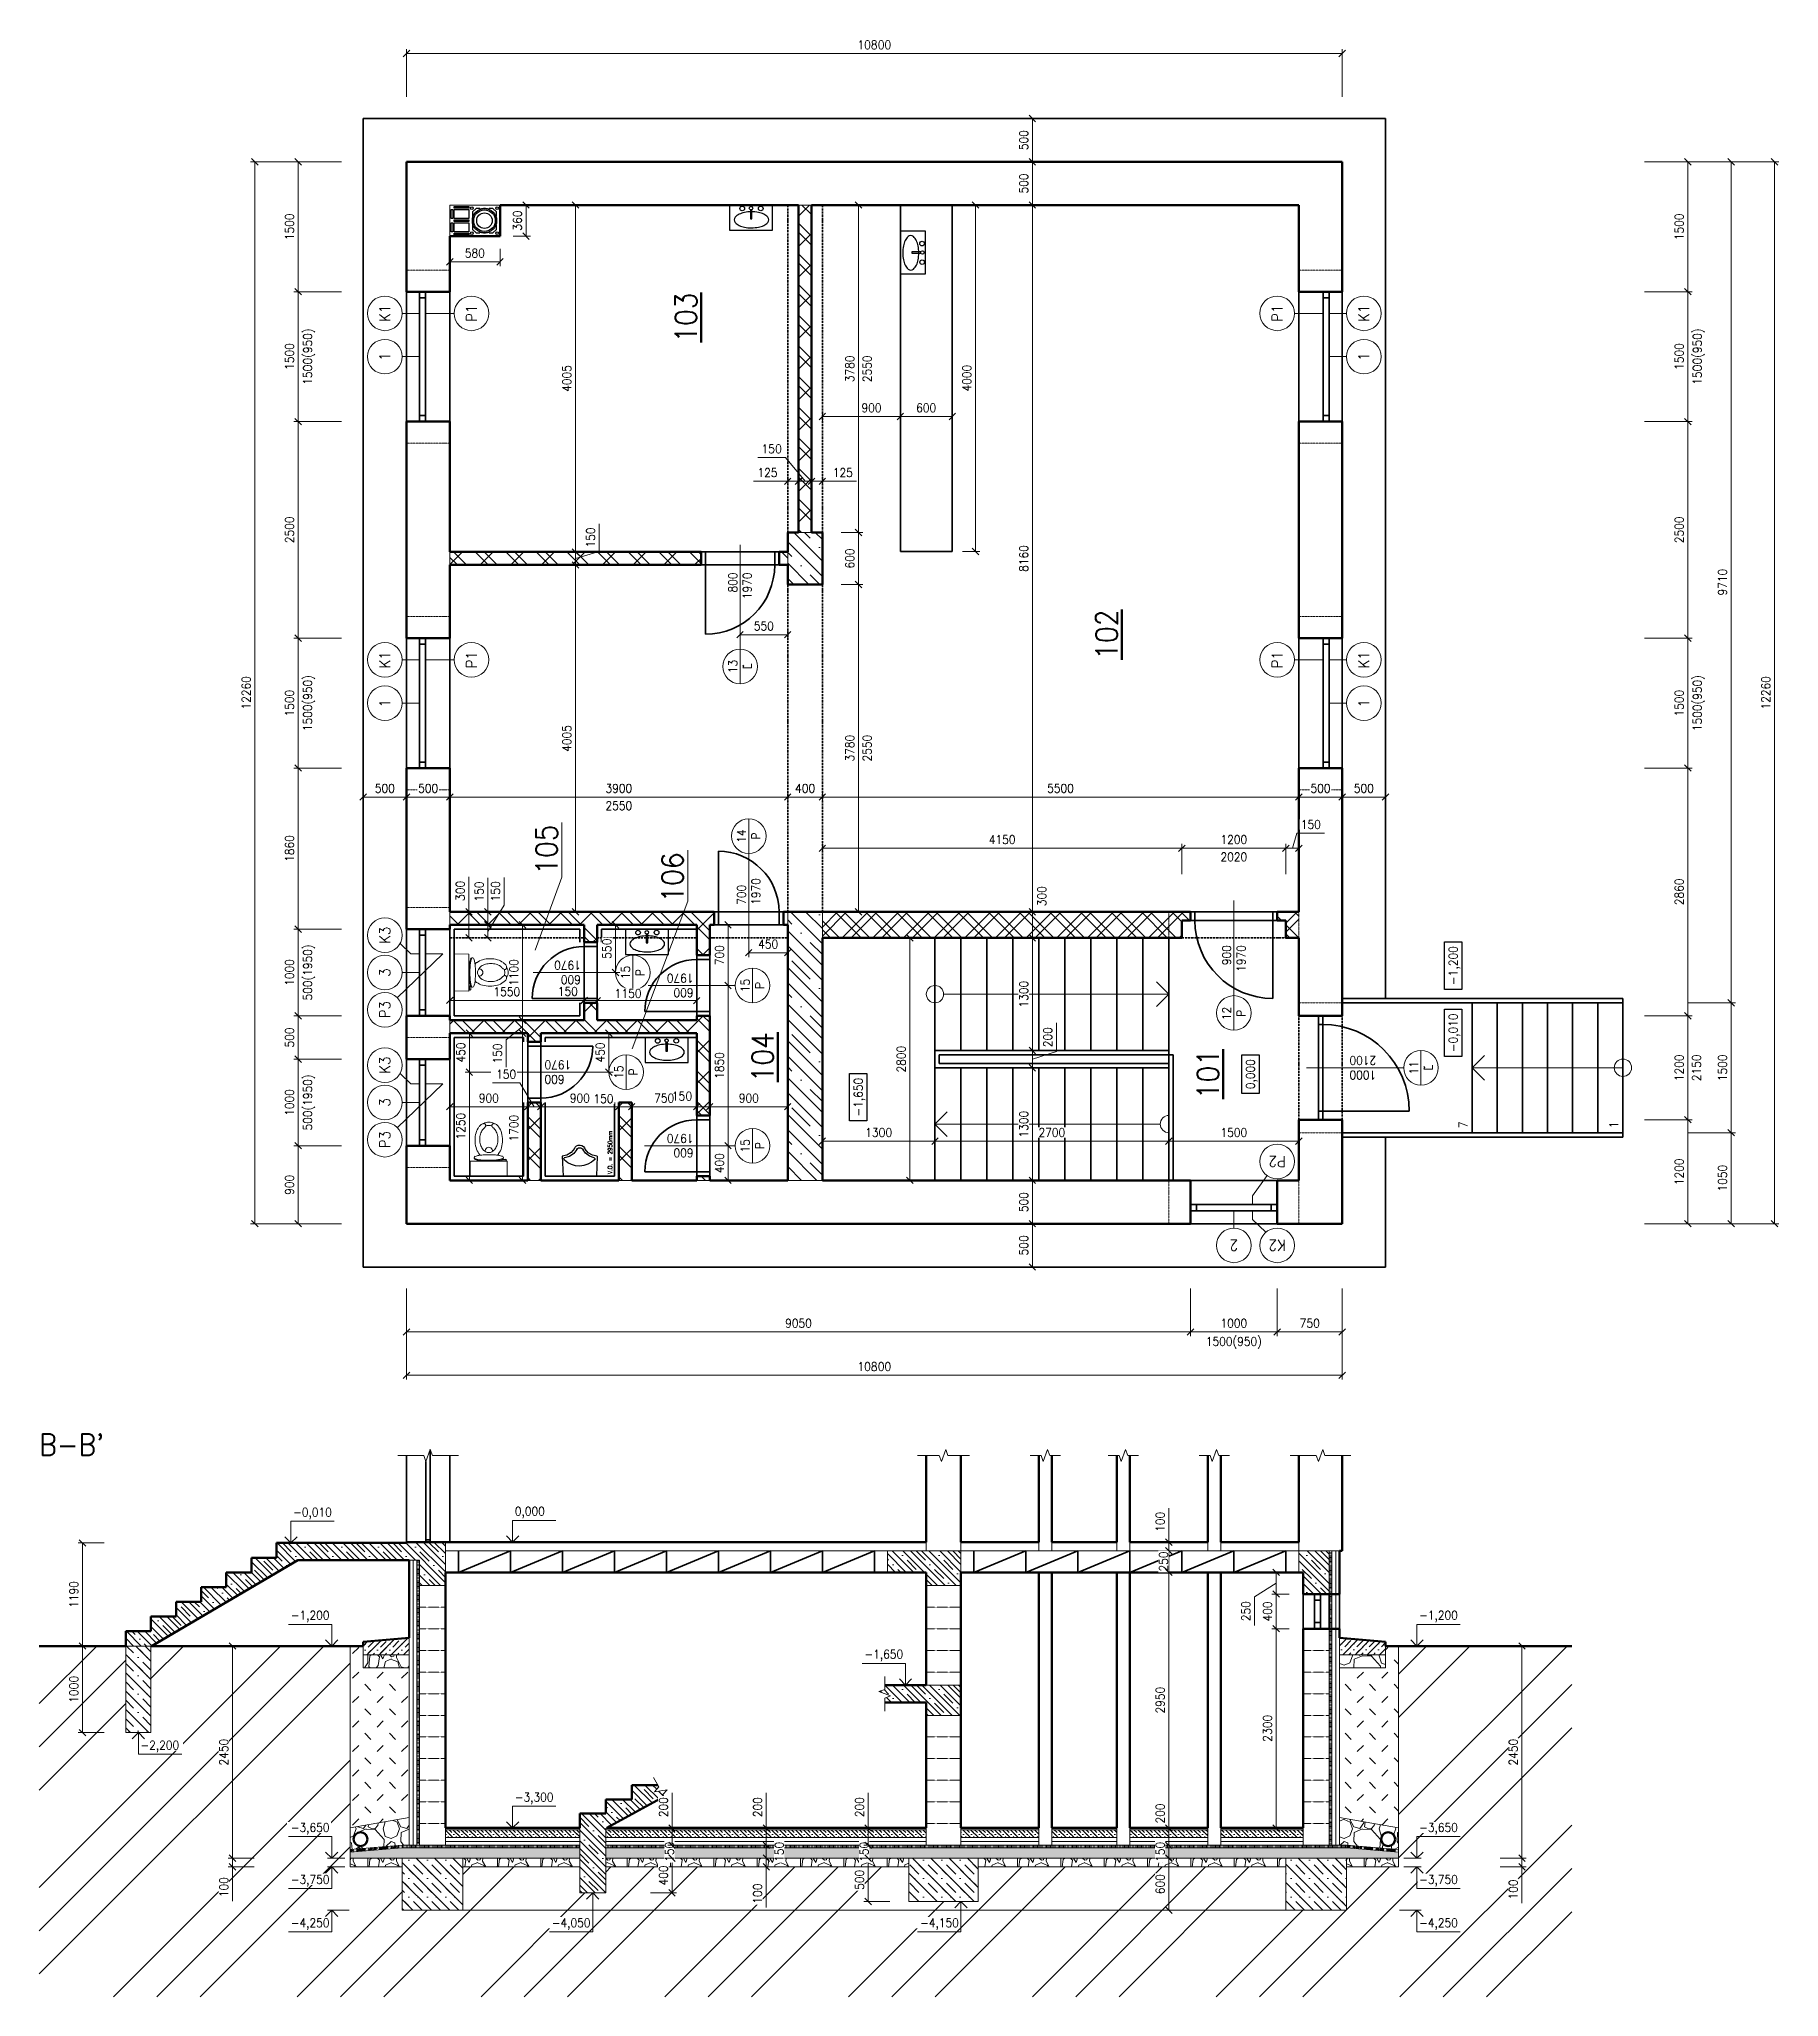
# Model space of a CAD drawing. Header units: millimetres. Extents: x 9557 to 76822, y 14597 to 67378.
# Drawn here: x 13237 to 33317, y 14597 to 37198 of the extents above; entities that cross this region are included whole.
import ezdxf

# ---------------------------------------------------------------- set-up
doc = ezdxf.new("R2010")
doc.units = ezdxf.units.MM
for name, pattern in [('ACAD_ISO02W100', [15, 12, -3]), ('ACAD_ISO03W100', [30, 12, -18]), ('ACAD_ISO05W100', [33, 24, -3, 0, -3, 0, -3]), ('ACAD_ISO10W100', [18, 12, -3, 0, -3])]:
    doc.linetypes.add(name, pattern=pattern)
for name, color, linetype, lineweight in [('0.18', 51, 'Continuous', 18), ('0.25', 7, 'Continuous', 25), ('0.35', 6, 'Continuous', 35), ('0.6', 10, 'Continuous', 60), ('0.7', 30, 'Continuous', 70), ('Hydroizolácia', 50, 'ACAD_ISO03W100', 50)]:
    doc.layers.add(name, color=color, linetype=linetype, lineweight=lineweight)
doc.styles.add('MyTextStyle', font='romans.shx', dxfattribs={"width": 0.9})
doc.styles.get("Standard").update_dxf_attribs({"font": 'arial.ttf'})
doc.linetypes.add('TEPELNAIZOLACIA', pattern='A,0.004,[1,tepelnaizolacia,S=1,R=360,X=0,Y=0],-400', length=400.004)
doc.dimstyles.new('Standard SK ext', dxfattribs={"dimtxt": 100, "dimasz": 75, "dimexe": 50, "dimexo": 0, "dimgap": 50, "dimtad": 1, "dimdec": 0, "dimrnd": 5, "dimzin": 0, "dimdsep": 46, "dimtxsty": 'MyTextStyle', "dimblk": 'OBLIQUE', "dimcen": 0, "dimclrd": 51, "dimclre": 51, "dimadec": 0, "dimazin": 0, "dimtfac": 1, "dimtdec": 0, "dimtofl": 0, "dimtmove": 0, "dimatfit": 2, "dimfxl": 500, "dimfxlon": 1, "dimtolj": 1, "dimtzin": 0, "dimlwd": 18, "dimlwe": 18, "dimarcsym": 0})
doc.dimstyles.new('Standard SK int', dxfattribs={"dimtxt": 100, "dimasz": 75, "dimexe": 50, "dimexo": 0, "dimgap": 50, "dimtad": 1, "dimdec": 0, "dimrnd": 5, "dimzin": 0, "dimtxsty": 'MyTextStyle', "dimblk": 'OBLIQUE', "dimcen": 0, "dimclrd": 51, "dimclre": 51, "dimadec": 0, "dimazin": 1, "dimtm": 1e-09, "dimtfac": 1, "dimtdec": 0, "dimtofl": 0, "dimtmove": 0, "dimatfit": 2, "dimfxl": 50, "dimfxlon": 1, "dimtfill": 1, "dimtfillclr": 250, "dimtolj": 1, "dimtzin": 0, "dimlwd": 18, "dimlwe": 18, "dimarcsym": 0})
pattern_1 = [(315, (-12702.31, 70531.44), (282.8427, -5e-14), [100, -300]), (45, (-12560.9, 70319.34), (7e-14, 282.8427), [100, -300])]
pattern_2 = [(138.01279, (-12202.314, 70171.437), (-4500, 4000), [67.268, -6659.544]), (94.96974, (-12252.314, 70216.437), (500, -6000), [115.434, -11427.9624]), (42.510447, (-12262.314, 70331.437), (-5500, -5000), [81.394, -8058.0163]), (177.27369, (-12387.314, 70526.437), (10000, -500), [105.119, -10406.779]), (202.833654, (-12492.314, 70531.437), (6000, 2500), [103.0775, -10204.6866]), (267.27369, (-12587.314, 70491.437), (500, 10000), [105.119, -10406.779]), (307.69424, (-12592.314, 70386.437), (-5000, 6500), [139.0145, -13762.4243]), (342.255328, (-12507.314, 70276.437), (11000, -3500), [131.244, -12993.1607]), (31.429566, (-12382.314, 70236.437), (6500, 4000), [105.475, -10442.0366]), (85.23636, (-12292.314, 70291.437), (-500, -5500), [120.416, -5900.3813]), (132.397438, (-12282.314, 70411.437), (-5500, 6000), [155.724, -15416.6875]), (48.814075, (-12392.314, 70031.437), (3000, 3500), [53.1505, -5261.9224]), (81.469234, (-12357.314, 70071.437), (-1000, -6500), [101.1185, -10010.7557]), (135, (-12342.3, 70171.44), (-500, 1e-13), [70.7105, -636.3963]), (113.19859, (-12282.314, 70206.44), (1000, -2500), [38.079, -3769.8076]), (201.80141, (-12297.31, 70241.44), (1500, 500), [53.8515, -2638.731]), (300.96376, (-12347.31, 70221.44), (1000, -1500), [87.4645, -2828.0114]), (71.56505, (-12302.31, 70146.44), (-500, -1000), [63.2455, -1517.8933]), (286.38954, (-12297.314, 70531.437), (1500, -5000), [88.6, -8771.4226]), (340.346176, (-12272.314, 70446.437), (-5500, 2000), [74.3305, -7358.704]), (203.19859, (-12202.314, 70146.44), (2500, 1000), [76.1575, -3731.729]), (253.61046, (-12272.314, 70116.437), (1500, 5000), [88.6, -8771.4226]), (249.44395, (-12607.314, 70531.437), (1000, 2500), [85.44, -4186.562]), (204.77514, (-12637.314, 70451.437), (5500, 2500), [71.589, -7087.3215]), (336.80141, (-12702.314, 70141.44), (2500, -1000), [76.1575, -3731.729]), (287.354025, (-12632.314, 70111.437), (-2000, 6500), [83.8155, -8297.7118]), (339.44395, (-12702.314, 70386.437), (-2500, 1000), [42.72, -4229.282]), (11.30993, (-12702.31, 70171.44), (2000, 500), [25.495, -2524.0148]), (75.96376, (-12677.31, 70176.44), (-500, -1500), [103.0775, -1958.4753]), (96.009006, (-12652.314, 70276.437), (500, -5000), [95.525, -9456.9616]), (213.69007, (-12392.31, 70221.44), (1000, 500), [72.111, -1730.6646]), (263.157227, (-12452.314, 70181.437), (-1000, -8500), [125.897, -12463.7813]), (330.945396, (-12467.314, 70056.437), (-3500, 2000), [51.478, -5096.337]), (360, (-12422.3, 70031.44), (500, 500), [30, -470]), (30.25644, (-12637.314, 70286.437), (-3500, -2000), [69.462, -6876.76]), (318.01279, (-12577.314, 70321.437), (4500, -4000), [134.536, -6592.276]), (270, (-12477.3, 70231.44), (500, -500), [130, -370]), (235.304846, (-12477.314, 70101.437), (-3500, -5000), [79.057, -7826.637]), (164.0546, (-12522.314, 70036.44), (-2000, 500), [72.801, -3567.254]), (117.645975, (-12592.314, 70056.437), (-5000, 9500), [118.5325, -11734.737]), (85.42608, (-12647.314, 70161.437), (500, 6500), [125.3995, -12414.5367])]
pattern_3 = [(315, (23542.22, 16421.836), (91.9239, -2e-14), []), (315, (23607.217, 16356.836), (45.96194, -8e-15), [65, -32.5, 0, -32.5])]
pattern_4 = [(315, (-12702.31, 70381.44), (212.13203, -4e-14), []), (315, (-12702.31, 70231.44), (318.19805, -106.066), [150, -75, 0, -75]), (315, (-12702.31, 70081.44), (212.13203, -4e-14), [])]
pattern_5 = [(315, (-11547.52, 82880.02), (212.13203, -4e-14), []), (315, (-11397.52, 82730.025), (106.06602, -2e-14), [150, -75, 0, -75])]
pattern_6 = [(138.01279, (-11197.523, 82670.025), (-4500, 4000), [67.268, -6659.544]), (94.96974, (-11247.523, 82715.025), (500, -6000), [115.434, -11427.9624]), (42.510447, (-11257.523, 82830.025), (-5500, -5000), [81.394, -8058.0163]), (177.27369, (-11382.523, 83025.025), (10000, -500), [105.119, -10406.779]), (202.833654, (-11487.523, 83030.025), (6000, 2500), [103.0775, -10204.6866]), (267.27369, (-11582.523, 82990.025), (500, 10000), [105.119, -10406.779]), (307.69424, (-11587.523, 82885.025), (-5000, 6500), [139.0145, -13762.4243]), (342.255328, (-11502.523, 82775.025), (11000, -3500), [131.244, -12993.1607]), (31.429566, (-11377.523, 82735.025), (6500, 4000), [105.475, -10442.0366]), (85.23636, (-11287.523, 82790.025), (-500, -5500), [120.416, -5900.3813]), (132.397438, (-11277.523, 82910.025), (-5500, 6000), [155.724, -15416.6875]), (48.814075, (-11387.523, 82530.025), (3000, 3500), [53.1505, -5261.9224]), (81.469234, (-11352.523, 82570.025), (-1000, -6500), [101.1185, -10010.7557]), (135, (-11337.52, 82670.02), (-500, 1e-13), [70.7105, -636.3963]), (113.19859, (-11277.52, 82705.025), (1000, -2500), [38.079, -3769.8076]), (201.80141, (-11292.52, 82740.02), (1500, 500), [53.8515, -2638.731]), (300.96376, (-11342.52, 82720.025), (1000, -1500), [87.4645, -2828.0114]), (71.56505, (-11297.52, 82645.02), (-500, -1000), [63.2455, -1517.8933]), (286.38954, (-11292.523, 83030.025), (1500, -5000), [88.6, -8771.4226]), (340.346176, (-11267.523, 82945.025), (-5500, 2000), [74.3305, -7358.704]), (203.19859, (-11197.52, 82645.025), (2500, 1000), [76.1575, -3731.729]), (253.61046, (-11267.523, 82615.025), (1500, 5000), [88.6, -8771.4226]), (249.443955, (-11602.52, 83030.025), (1000, 2500), [85.44, -4186.562]), (204.77514, (-11632.523, 82950.025), (5500, 2500), [71.589, -7087.3215]), (336.80141, (-11697.52, 82640.025), (2500, -1000), [76.1575, -3731.729]), (287.354025, (-11627.523, 82610.025), (-2000, 6500), [83.8155, -8297.7118]), (339.443955, (-11697.52, 82885.025), (-2500, 1000), [42.72, -4229.282]), (11.30993, (-11697.52, 82670.02), (2000, 500), [25.495, -2524.0148]), (75.96376, (-11672.52, 82675.02), (-500, -1500), [103.0775, -1958.4753]), (96.009006, (-11647.523, 82775.025), (500, -5000), [95.525, -9456.9616]), (213.69007, (-11387.52, 82720.02), (1000, 500), [72.111, -1730.6646]), (263.157227, (-11447.523, 82680.025), (-1000, -8500), [125.897, -12463.7813]), (330.945396, (-11462.523, 82555.025), (-3500, 2000), [51.478, -5096.337]), (360, (-11417.5, 82530), (500, 500), [30, -470]), (30.256437, (-11632.523, 82785.025), (-3500, -2000), [69.462, -6876.76]), (318.01279, (-11572.523, 82820.025), (4500, -4000), [134.536, -6592.276]), (270, (-11472.5, 82730), (500, -500), [130, -370]), (235.304846, (-11472.523, 82600.025), (-3500, -5000), [79.057, -7826.6372]), (164.0546, (-11517.52, 82535.025), (-2000, 500), [72.801, -3567.254]), (117.645975, (-11587.523, 82555.025), (-5000, 9500), [118.5325, -11734.737]), (85.42608, (-11642.523, 82660.025), (500, 6500), [125.3995, -12414.5367])]
pattern_7 = [(135, (35925.14, 18620.34), (-424.264, 3e-14), []), (135, (35925.14, 18920.34), (-636.396, 212.132), [300, -150, 0, -150]), (135, (35925.14, 19220.34), (-424.264, 3e-14), [])]
pattern_8 = [(135, (35925.14, 18320.34), (-353.5534, 2e-14), []), (135, (35925.14, 18570.34), (-353.5534, 2e-14), []), (225, (35925.14, 18320.34), (-5e-14, -353.5534), [])]

msp = doc.modelspace()

# ---------------------------------------------------------------- texts
at = {"layer": '0.25', "ltscale": 2, "style": 'MyTextStyle'}
for s, width, gutter_width, insert, char_height, attachment_point, rotation in [('{\\Fromans|c238;K1}', 100, 500, (17227.2, 34032.8), 125, 5, 90), ('{\\Fromans|c238;P1}', 100, 500, (18227.2, 34032.8), 125, 5, 90), ('{\\Fromans|c238;P1}', 100, 500, (27527.2, 34032.8), 125, 5, 90), ('{\\Fromans|c238;K1}', 100, 500, (28527.2, 34032.8), 125, 5, 90), ('{\\Fromans|c238;1}', 100, 500, (17227.2, 33532.8), 125, 5, 90), ('{\\Fromans|c238;1}', 100, 500, (28527.2, 33532.8), 125, 5, 90), ('{\\Fromans|c238;K1}', 100, 500, (17227.2, 30032.8), 125, 5, 90), ('{\\Fromans|c238;P1}', 100, 500, (18227.2, 30032.8), 125, 5, 90), ('{\\Fromans|c238;P1}', 100, 500, (27527.2, 30032.8), 125, 5, 90), ('{\\Fromans|c238;K1}', 100, 500, (28527.2, 30032.8), 125, 5, 90), ('{\\Fromans|c238;1}', 100, 500, (17227.2, 29532.8), 125, 5, 90), ('{\\Fromans|c238;1}', 100, 500, (28527.2, 29532.8), 125, 5, 90), ('{\\Fromans|c238;K3}', 100, 500, (17227.2, 26852.8), 125, 5, 90), ('{\\Fromans|c238;3}', 100, 500, (17227.2, 26422.8), 125, 5, 90), ('{\\Fromans|c238;600\\P1970}', 322.046, 500, (19491, 26422.8), 100, 4, 180), ('{\\Fromans|c238;600\\P1970}', 322.046, 500, (20791, 26272.8), 100, 4, 180), ('{\\Fromans|c238;P3}', 100, 500, (17227.2, 25992.8), 125, 5, 90), ('{\\Fromans|c238;K3}', 100, 500, (17227.2, 25352.8), 125, 5, 90), ('{\\Fromans|c238;600\\P1970}', 322.046, 500, (19071.2, 25272.8), 100, 6, 180), ('{\\Fromans|c238;3}', 100, 500, (17227.2, 24922.8), 125, 5, 90), ('{\\Fromans|c238;P3}', 100, 500, (17227.2, 24492.8), 125, 5, 90), ('{\\Fromans|c238;V.O. = 2950mm}', 577.294, 750, (19852.2, 24097.8), 50, 7, 90), ('{\\Fromans|c238;600\\P1970}', 322.046, 500, (20791, 24422.8), 100, 4, 180), ('{\\Fromans|c238;P2}', 100, 500, (27527.2, 24241.3), 125, 5, 180), ('{\\Fromans|c238;2}', 100, 500, (27027.2, 23272.8), 125, 5, 180), ('{\\Fromans|c238;K2}', 100, 500, (27527.2, 23272.8), 125, 5, 180)]:
    msp.add_mtext_dynamic_manual_height_columns(s, width=width, gutter_width=gutter_width, heights=[0], dxfattribs=dict(at, insert=insert, char_height=char_height, attachment_point=attachment_point, rotation=rotation))
at = {"layer": '0.25', "char_height": 100, "style": 'MyTextStyle'}
for s, width, insert, attachment_point, rotation in [('{\\Fromans|c238;800\\P1970}', 313.65, (21327.2, 31042.4), 6, 90), ('{\\Fromans|c238;13\\PL}', 133.187, (21327.2, 29955.8), 5, 90), ('{\\Fromans|c238;14\\PP}', 133.187, (21427.2, 27997.9), 5, 90), ('{\\Fromans|c238;700\\P1970}', 313.65, (21427.2, 27202.8), 4, 90), ('{\\Fromans|c238;900\\P1970}', 313.65, (27027.2, 26737.4), 6, 90), ('{\\Fromans|c238;15\\PP}', 133.187, (20090, 26422.8), 5, 90), ('{\\Fromans|c238;15\\PP}', 133.187, (21471.2, 26272.8), 5, 90), ('{\\Fromans|c238;12\\PP}', 109.337, (27027.2, 25950.9), 5, 90), ('{\\Fromans|c238;15\\PP}', 133.187, (20011.7, 25272.8), 5, 90), ('{\\Fromans|c238;1000^J2100}', 313.65, (28362.7, 25322.8), 6, 180), ('{\\Fromans|c238;11\\PL}', 133.187, (29186.9, 25322.8), 5, 90), ('{\\Fromans|c238;7}', 100, (29724.2, 24625.8), 7, 90), ('{\\Fromans|c238;1}', 100, (31464.2, 24625.8), 7, 90), ('{\\Fromans|c238;15\\PP}', 133.187, (21471.2, 24422.8), 5, 90)]:
    msp.add_mtext_dynamic_manual_height_columns(s, width=width, gutter_width=500, heights=[0], dxfattribs=dict(at, insert=insert, attachment_point=attachment_point, rotation=rotation))
at = {"layer": '0.25', "char_height": 100, "attachment_point": 5, "rotation": 90, "style": 'MyTextStyle', "bg_fill": 16, "box_fill_scale": 1.5, "bg_fill_color": 256, "bg_fill_transparency": 0}
for s, insert in [('{\\Fromans|c238;-1,200}', (29574.4, 26502)), ('{\\Fromans|c238;-0,010}', (29574.4, 25726.6)), ('{\\Fromans|c238;0,000}', (27232.7, 25249.6)), ('{\\Fromans|c238;-1,650}', (22707.6, 24984.1))]:
    msp.add_mtext(s, dxfattribs=dict(at, insert=insert))
at = {"layer": '0.6', "char_height": 250, "rotation": 90, "style": 'MyTextStyle'}
for s, insert, attachment_point in [('{\\Fromans|c238;\\L103}', (20826.5, 33983.9), 8), ('{\\Fromans|c238;\\L102}', (25558.2, 30323.2), 5), ('{\\Fromans|c238;105}', (19218.4, 27841.5), 8), ('{\\Fromans|c238;106}', (20672.8, 27519.7), 8), ('{\\Fromans|c238;\\L104}', (21713.8, 25444.9), 8), ('{\\Fromans|c238;\\L101}', (26854.2, 25249.6), 8)]:
    msp.add_mtext(s, dxfattribs=dict(at, insert=insert, attachment_point=attachment_point))
at = {"layer": '0.6', "insert": (13237.2, 20846.8), "char_height": 250, "attachment_point": 7, "style": 'MyTextStyle'}
msp.add_mtext_dynamic_manual_height_columns("{\\Fromans|c238;B-B'}", width=835.415, gutter_width=500, heights=[0], dxfattribs=at)

# ---------------------------------------------------------------- blocks, each defined once
blk = doc.blocks.new('_Oblique')
at = {"color": 0, "linetype": 'ByBlock', "lineweight": -2}
blk.add_line((-0.5, -0.5), (0.5, 0.5), dxfattribs=at)
blk = doc.blocks.new('*D3')
at = {"layer": '0.25', "color": 51, "linetype": 'Continuous', "lineweight": 18, "transparency": 16777216}
for p, q in [((26277, 19847), (26277, 20240)), ((26327, 19847), (26227, 19847)), ((26327, 19747), (26227, 19747)), ((26277, 19747), (26277, 19847))]:
    blk.add_line(p, q, dxfattribs=at)
at = {"layer": '0.25', "color": 51, "lineweight": 18, "transparency": 16777216, "xscale": 75, "yscale": 75, "zscale": 75}
for p, rotation in [((26277, 19847), 90), ((26277, 19747), 270)]:
    blk.add_blockref('_Oblique', p, dxfattribs=dict(at, rotation=rotation))
at = {"layer": '0.25', "color": 0, "transparency": 16777216, "insert": (26177, 20081), "char_height": 100, "attachment_point": 5, "rotation": 90, "style": 'MyTextStyle', "bg_fill": 3, "box_fill_scale": 1.1, "bg_fill_color": 256, "bg_fill_true_color": 13158600, "bg_fill_transparency": 0}
blk.add_mtext('\\A1;100', dxfattribs=at)
blk = doc.blocks.new('*D4')
at = {"layer": '0.25', "color": 51, "linetype": 'Continuous', "lineweight": 18, "transparency": 16777216}
for p, q in [((27565, 19497), (27465, 19497)), ((27515, 19497), (27515, 19247)), ((27515, 19372), (27266, 19216)), ((27266, 19216), (27266, 18885)), ((27565, 19247), (27465, 19247))]:
    blk.add_line(p, q, dxfattribs=at)
at = {"layer": '0.25', "color": 51, "lineweight": 18, "transparency": 16777216, "xscale": 75, "yscale": 75, "zscale": 75}
for p, rotation in [((27515, 19497), 90), ((27515, 19247), 270)]:
    blk.add_blockref('_Oblique', p, dxfattribs=dict(at, rotation=rotation))
at = {"layer": '0.25', "color": 0, "transparency": 16777216, "insert": (27166, 19051), "char_height": 100, "attachment_point": 5, "rotation": 90, "style": 'MyTextStyle', "bg_fill": 3, "box_fill_scale": 1.1, "bg_fill_color": 256, "bg_fill_true_color": 13158600, "bg_fill_transparency": 0}
blk.add_mtext('\\A1;250', dxfattribs=at)
blk = doc.blocks.new('*D5')
at = {"layer": '0.25', "color": 51, "linetype": 'Continuous', "lineweight": 18, "transparency": 16777216}
for p, q in [((27565, 19247), (27465, 19247)), ((27515, 19247), (27515, 18847)), ((27565, 18847), (27465, 18847))]:
    blk.add_line(p, q, dxfattribs=at)
at = {"layer": '0.25', "color": 51, "lineweight": 18, "transparency": 16777216, "xscale": 75, "yscale": 75, "zscale": 75}
for p, rotation in [((27515, 19247), 90), ((27515, 18847), 270)]:
    blk.add_blockref('_Oblique', p, dxfattribs=dict(at, rotation=rotation))
at = {"layer": '0.25', "color": 0, "transparency": 16777216, "insert": (27415, 19047), "char_height": 100, "attachment_point": 5, "rotation": 90, "style": 'MyTextStyle', "bg_fill": 3, "box_fill_scale": 1.1, "bg_fill_color": 256, "bg_fill_true_color": 13158600, "bg_fill_transparency": 0}
blk.add_mtext('\\A1;400', dxfattribs=at)
blk = doc.blocks.new('*D6')
at = {"layer": '0.25', "color": 51, "linetype": 'Continuous', "lineweight": 18, "transparency": 16777216}
for p, q in [((27565, 18847), (27465, 18847)), ((27515, 18847), (27515, 16547)), ((27565, 16547), (27465, 16547))]:
    blk.add_line(p, q, dxfattribs=at)
at = {"layer": '0.25', "color": 51, "lineweight": 18, "transparency": 16777216, "xscale": 75, "yscale": 75, "zscale": 75}
for p, rotation in [((27515, 18847), 90), ((27515, 16547), 270)]:
    blk.add_blockref('_Oblique', p, dxfattribs=dict(at, rotation=rotation))
at = {"layer": '0.25', "color": 0, "transparency": 16777216, "insert": (27415, 17697), "char_height": 100, "attachment_point": 5, "rotation": 90, "style": 'MyTextStyle', "bg_fill": 3, "box_fill_scale": 1.1, "bg_fill_color": 256, "bg_fill_true_color": 13158600, "bg_fill_transparency": 0}
blk.add_mtext('\\A1;2300', dxfattribs=at)
blk = doc.blocks.new('*D7')
at = {"layer": '0.25', "color": 51, "linetype": 'Continuous', "lineweight": 18, "transparency": 16777216}
for p, q in [((26327, 19497), (26227, 19497)), ((26277, 19497), (26277, 16547)), ((26327, 16547), (26227, 16547))]:
    blk.add_line(p, q, dxfattribs=at)
at = {"layer": '0.25', "color": 51, "lineweight": 18, "transparency": 16777216, "xscale": 75, "yscale": 75, "zscale": 75}
for p, rotation in [((26277, 19497), 90), ((26277, 16547), 270)]:
    blk.add_blockref('_Oblique', p, dxfattribs=dict(at, rotation=rotation))
at = {"layer": '0.25', "color": 0, "transparency": 16777216, "insert": (26177, 18022), "char_height": 100, "attachment_point": 5, "rotation": 90, "style": 'MyTextStyle', "bg_fill": 3, "box_fill_scale": 1.1, "bg_fill_color": 256, "bg_fill_true_color": 13158600, "bg_fill_transparency": 0}
blk.add_mtext('\\A1;2950', dxfattribs=at)
blk = doc.blocks.new('*D8')
at = {"layer": '0.25', "color": 51, "linetype": 'Continuous', "lineweight": 18, "transparency": 16777216}
for p, q in [((26327, 16547), (26227, 16547)), ((26277, 16547), (26277, 16347)), ((26227, 16347), (26327, 16347))]:
    blk.add_line(p, q, dxfattribs=at)
at = {"layer": '0.25', "color": 51, "lineweight": 18, "transparency": 16777216, "xscale": 75, "yscale": 75, "zscale": 75, "rotation": 270}
blk.add_blockref('_Oblique', (26277, 16347), dxfattribs=at)
at = {"layer": '0.25', "color": 0, "transparency": 16777216, "insert": (26177, 16713), "char_height": 100, "attachment_point": 5, "rotation": 90, "style": 'MyTextStyle', "bg_fill": 3, "box_fill_scale": 1.1, "bg_fill_color": 256, "bg_fill_true_color": 13158600, "bg_fill_transparency": 0}
blk.add_mtext('\\A1;200', dxfattribs=at)
at = {"layer": '0.25', "color": 51, "lineweight": 18, "transparency": 16777216, "xscale": 75, "yscale": 75, "zscale": 75, "rotation": 90}
blk.add_blockref('_Oblique', (26277, 16547), dxfattribs=at)
blk = doc.blocks.new('*D9')
at = {"layer": '0.25', "color": 51, "linetype": 'Continuous', "lineweight": 18, "transparency": 16777216}
for p, q in [((26227, 16347), (26327, 16347)), ((26277, 16347), (26277, 16197)), ((26327, 16197), (26227, 16197))]:
    blk.add_line(p, q, dxfattribs=at)
at = {"layer": '0.25', "color": 0, "transparency": 16777216, "insert": (26177, 16272), "char_height": 100, "attachment_point": 5, "rotation": 90, "style": 'MyTextStyle', "bg_fill": 3, "box_fill_scale": 1.1, "bg_fill_color": 256, "bg_fill_true_color": 13158600, "bg_fill_transparency": 0}
blk.add_mtext('\\A1;150', dxfattribs=at)
at = {"layer": '0.25', "color": 51, "lineweight": 18, "transparency": 16777216, "xscale": 75, "yscale": 75, "zscale": 75}
for p, rotation in [((26277, 16347), 90), ((26277, 16197), 270)]:
    blk.add_blockref('_Oblique', p, dxfattribs=dict(at, rotation=rotation))
blk = doc.blocks.new('*D10')
at = {"layer": '0.25', "color": 51, "linetype": 'Continuous', "lineweight": 18, "transparency": 16777216}
for p, q in [((26327, 16197), (26227, 16197)), ((26277, 16197), (26277, 15597)), ((26327, 15597), (26227, 15597))]:
    blk.add_line(p, q, dxfattribs=at)
at = {"layer": '0.25', "color": 51, "lineweight": 18, "transparency": 16777216, "xscale": 75, "yscale": 75, "zscale": 75}
for p, rotation in [((26277, 16197), 90), ((26277, 15597), 270)]:
    blk.add_blockref('_Oblique', p, dxfattribs=dict(at, rotation=rotation))
at = {"layer": '0.25', "color": 0, "transparency": 16777216, "insert": (26177, 15897), "char_height": 100, "attachment_point": 5, "rotation": 90, "style": 'MyTextStyle', "bg_fill": 3, "box_fill_scale": 1.1, "bg_fill_color": 256, "bg_fill_true_color": 13158600, "bg_fill_transparency": 0}
blk.add_mtext('\\A1;600', dxfattribs=at)
blk = doc.blocks.new('*D11')
at = {"layer": '0.25', "color": 51, "linetype": 'Continuous', "lineweight": 18, "transparency": 16777216}
for p, q in [((13787, 19837), (13687, 19837)), ((13737, 19837), (13737, 18647)), ((13787, 18647), (13687, 18647))]:
    blk.add_line(p, q, dxfattribs=at)
at = {"layer": '0.25', "color": 51, "lineweight": 18, "transparency": 16777216, "xscale": 75, "yscale": 75, "zscale": 75}
for p, rotation in [((13737, 19837), 90), ((13737, 18647), 270)]:
    blk.add_blockref('_Oblique', p, dxfattribs=dict(at, rotation=rotation))
at = {"layer": '0.25', "color": 0, "transparency": 16777216, "insert": (13637, 19242), "char_height": 100, "attachment_point": 5, "rotation": 90, "style": 'MyTextStyle', "bg_fill": 3, "box_fill_scale": 1.1, "bg_fill_color": 256, "bg_fill_true_color": 13158600, "bg_fill_transparency": 0}
blk.add_mtext('\\A1;1190', dxfattribs=at)
blk = doc.blocks.new('*D12')
at = {"layer": '0.25', "color": 51, "linetype": 'Continuous', "lineweight": 18, "transparency": 16777216}
for p, q in [((13787, 18647), (13687, 18647)), ((13737, 18647), (13737, 17647)), ((13787, 17647), (13687, 17647))]:
    blk.add_line(p, q, dxfattribs=at)
at = {"layer": '0.25', "color": 51, "lineweight": 18, "transparency": 16777216, "xscale": 75, "yscale": 75, "zscale": 75}
for p, rotation in [((13737, 18647), 90), ((13737, 17647), 270)]:
    blk.add_blockref('_Oblique', p, dxfattribs=dict(at, rotation=rotation))
at = {"layer": '0.25', "color": 0, "transparency": 16777216, "insert": (13637, 18147), "char_height": 100, "attachment_point": 5, "rotation": 90, "style": 'MyTextStyle', "bg_fill": 3, "box_fill_scale": 1.1, "bg_fill_color": 256, "bg_fill_true_color": 13158600, "bg_fill_transparency": 0}
blk.add_mtext('\\A1;1000', dxfattribs=at)
blk = doc.blocks.new('*D13')
at = {"layer": '0.25', "color": 51, "linetype": 'Continuous', "lineweight": 18, "transparency": 16777216}
for p, q in [((15518, 18647), (15418, 18647)), ((15468, 18647), (15468, 16197)), ((15518, 16197), (15418, 16197))]:
    blk.add_line(p, q, dxfattribs=at)
at = {"layer": '0.25', "color": 51, "lineweight": 18, "transparency": 16777216, "xscale": 75, "yscale": 75, "zscale": 75}
for p, rotation in [((15468, 18647), 90), ((15468, 16197), 270)]:
    blk.add_blockref('_Oblique', p, dxfattribs=dict(at, rotation=rotation))
at = {"layer": '0.25', "color": 0, "transparency": 16777216, "insert": (15368, 17422), "char_height": 100, "attachment_point": 5, "rotation": 90, "style": 'MyTextStyle', "bg_fill": 3, "box_fill_scale": 1.1, "bg_fill_color": 256, "bg_fill_true_color": 13158600, "bg_fill_transparency": 0}
blk.add_mtext('\\A1;2450', dxfattribs=at)
blk = doc.blocks.new('*D14')
at = {"layer": '0.25', "color": 51, "linetype": 'Continuous', "lineweight": 18, "transparency": 16777216}
for p, q in [((15518, 16197), (15418, 16197)), ((15518, 16097), (15418, 16097)), ((15468, 16197), (15468, 16097)), ((15468, 16097), (15468, 15703))]:
    blk.add_line(p, q, dxfattribs=at)
at = {"layer": '0.25', "color": 51, "lineweight": 18, "transparency": 16777216, "xscale": 75, "yscale": 75, "zscale": 75}
for p, rotation in [((15468, 16197), 90), ((15468, 16097), 270)]:
    blk.add_blockref('_Oblique', p, dxfattribs=dict(at, rotation=rotation))
at = {"layer": '0.25', "color": 0, "transparency": 16777216, "insert": (15368, 15863), "char_height": 100, "attachment_point": 5, "rotation": 90, "style": 'MyTextStyle', "bg_fill": 3, "box_fill_scale": 1.1, "bg_fill_color": 256, "bg_fill_true_color": 13158600, "bg_fill_transparency": 0}
blk.add_mtext('\\A1;100', dxfattribs=at)
blk = doc.blocks.new('*D15')
at = {"layer": '0.25', "color": 51, "linetype": 'Continuous', "lineweight": 18, "transparency": 16777216}
for p, q in [((30302, 18647), (30402, 18647)), ((30352, 16197), (30352, 18647)), ((30302, 16197), (30402, 16197))]:
    blk.add_line(p, q, dxfattribs=at)
at = {"layer": '0.25', "color": 51, "lineweight": 18, "transparency": 16777216, "xscale": 75, "yscale": 75, "zscale": 75}
for p, rotation in [((30352, 18647), 90), ((30352, 16197), 270)]:
    blk.add_blockref('_Oblique', p, dxfattribs=dict(at, rotation=rotation))
at = {"layer": '0.25', "color": 0, "transparency": 16777216, "insert": (30252, 17422), "char_height": 100, "attachment_point": 5, "rotation": 90, "style": 'MyTextStyle', "bg_fill": 3, "box_fill_scale": 1.1, "bg_fill_color": 256, "bg_fill_true_color": 13158600, "bg_fill_transparency": 0}
blk.add_mtext('\\A1;2450', dxfattribs=at)
blk = doc.blocks.new('*D16')
at = {"layer": '0.25', "color": 51, "linetype": 'Continuous', "lineweight": 18, "transparency": 16777216}
for p, q in [((30302, 16197), (30402, 16197)), ((30302, 16097), (30402, 16097)), ((30352, 16097), (30352, 16197)), ((30352, 15677), (30352, 16097))]:
    blk.add_line(p, q, dxfattribs=at)
at = {"layer": '0.25', "color": 51, "lineweight": 18, "transparency": 16777216, "xscale": 75, "yscale": 75, "zscale": 75, "rotation": 90}
blk.add_blockref('_Oblique', (30352, 16197), dxfattribs=at)
at = {"layer": '0.25', "color": 0, "transparency": 16777216, "insert": (30252, 15836), "char_height": 100, "attachment_point": 5, "rotation": 90, "style": 'MyTextStyle', "bg_fill": 3, "box_fill_scale": 1.1, "bg_fill_color": 256, "bg_fill_true_color": 13158600, "bg_fill_transparency": 0}
blk.add_mtext('\\A1;100', dxfattribs=at)
at = {"layer": '0.25', "color": 51, "lineweight": 18, "transparency": 16777216, "xscale": 75, "yscale": 75, "zscale": 75, "rotation": 270}
blk.add_blockref('_Oblique', (30352, 16097), dxfattribs=at)
blk = doc.blocks.new('*D2')
at = {"layer": '0.25', "color": 51, "linetype": 'Continuous', "lineweight": 18, "transparency": 16777216}
for p, q in [((26327, 19747), (26227, 19747)), ((26277, 19747), (26277, 19497)), ((26327, 19497), (26227, 19497))]:
    blk.add_line(p, q, dxfattribs=at)
at = {"layer": '0.25', "color": 0, "transparency": 16777216, "insert": (26215, 19622), "char_height": 100, "attachment_point": 5, "rotation": 90, "style": 'MyTextStyle', "bg_fill": 3, "box_fill_scale": 1.1, "bg_fill_color": 256, "bg_fill_true_color": 13158600, "bg_fill_transparency": 0}
blk.add_mtext('\\A1;250', dxfattribs=at)
at = {"layer": '0.25', "color": 51, "lineweight": 18, "transparency": 16777216, "xscale": 75, "yscale": 75, "zscale": 75}
for p, rotation in [((26277, 19747), 90), ((26277, 19497), 270)]:
    blk.add_blockref('_Oblique', p, dxfattribs=dict(at, rotation=rotation))
blk = doc.blocks.new('*D17')
at = {"layer": '0.25', "color": 51, "linetype": 'Continuous', "lineweight": 18, "transparency": 16777216}
for p, q in [((20492, 16197), (20592, 16197)), ((20542, 16197), (20542, 15797)), ((20492, 15797), (20592, 15797))]:
    blk.add_line(p, q, dxfattribs=at)
at = {"layer": '0.25', "color": 51, "lineweight": 18, "transparency": 16777216, "xscale": 75, "yscale": 75, "zscale": 75}
for p, rotation in [((20542, 16197), 90), ((20542, 15797), 270)]:
    blk.add_blockref('_Oblique', p, dxfattribs=dict(at, rotation=rotation))
at = {"layer": '0.25', "color": 0, "transparency": 16777216, "insert": (20442, 15997), "char_height": 100, "attachment_point": 5, "rotation": 90, "style": 'MyTextStyle', "bg_fill": 3, "box_fill_scale": 1.1, "bg_fill_color": 256, "bg_fill_true_color": 13158600, "bg_fill_transparency": 0}
blk.add_mtext('\\A1;400', dxfattribs=at)
blk = doc.blocks.new('*D18')
at = {"layer": '0.25', "color": 51, "linetype": 'Continuous', "lineweight": 18, "transparency": 16777216}
for p, q in [((20492, 16347), (20592, 16347)), ((20542, 16197), (20542, 16347)), ((20492, 16197), (20592, 16197))]:
    blk.add_line(p, q, dxfattribs=at)
at = {"layer": '0.25', "color": 0, "transparency": 16777216, "insert": (20512, 16272), "char_height": 100, "attachment_point": 5, "rotation": 90, "style": 'MyTextStyle', "bg_fill": 3, "box_fill_scale": 1.1, "bg_fill_color": 256, "bg_fill_true_color": 13158600, "bg_fill_transparency": 0}
blk.add_mtext('\\A1;150', dxfattribs=at)
at = {"layer": '0.25', "color": 51, "lineweight": 18, "transparency": 16777216, "xscale": 75, "yscale": 75, "zscale": 75}
for p, rotation in [((20542, 16347), 90), ((20542, 16197), 270)]:
    blk.add_blockref('_Oblique', p, dxfattribs=dict(at, rotation=rotation))
blk = doc.blocks.new('*D19')
at = {"layer": '0.25', "color": 51, "linetype": 'Continuous', "lineweight": 18, "transparency": 16777216}
for p, q in [((20542, 16547), (20542, 16953)), ((20492, 16547), (20592, 16547)), ((20542, 16347), (20542, 16547)), ((20492, 16347), (20592, 16347))]:
    blk.add_line(p, q, dxfattribs=at)
at = {"layer": '0.25', "color": 51, "lineweight": 18, "transparency": 16777216, "xscale": 75, "yscale": 75, "zscale": 75}
for p, rotation in [((20542, 16547), 90), ((20542, 16347), 270)]:
    blk.add_blockref('_Oblique', p, dxfattribs=dict(at, rotation=rotation))
at = {"layer": '0.25', "color": 0, "transparency": 16777216, "insert": (20442, 16788), "char_height": 100, "attachment_point": 5, "rotation": 90, "style": 'MyTextStyle', "bg_fill": 3, "box_fill_scale": 1.1, "bg_fill_color": 256, "bg_fill_true_color": 13158600, "bg_fill_transparency": 0}
blk.add_mtext('\\A1;200', dxfattribs=at)
blk = doc.blocks.new('*D20')
at = {"layer": '0.25', "color": 51, "linetype": 'Continuous', "lineweight": 18, "transparency": 16777216}
for p, q in [((22856, 16197), (22756, 16197)), ((22806, 15697), (22806, 16197)), ((22856, 15697), (22756, 15697))]:
    blk.add_line(p, q, dxfattribs=at)
at = {"layer": '0.25', "color": 51, "lineweight": 18, "transparency": 16777216, "xscale": 75, "yscale": 75, "zscale": 75}
for p, rotation in [((22806, 16197), 90), ((22806, 15697), 270)]:
    blk.add_blockref('_Oblique', p, dxfattribs=dict(at, rotation=rotation))
at = {"layer": '0.25', "color": 0, "transparency": 16777216, "insert": (22706, 15947), "char_height": 100, "attachment_point": 5, "rotation": 90, "style": 'MyTextStyle', "bg_fill": 3, "box_fill_scale": 1.1, "bg_fill_color": 256, "bg_fill_true_color": 13158600, "bg_fill_transparency": 0}
blk.add_mtext('\\A1;500', dxfattribs=at)
blk = doc.blocks.new('*D21')
at = {"layer": '0.25', "color": 51, "linetype": 'Continuous', "lineweight": 18, "transparency": 16777216}
for p, q in [((22856, 16347), (22756, 16347)), ((22806, 16197), (22806, 16347)), ((22856, 16197), (22756, 16197))]:
    blk.add_line(p, q, dxfattribs=at)
at = {"layer": '0.25', "color": 0, "transparency": 16777216, "insert": (22760, 16272), "char_height": 100, "attachment_point": 5, "rotation": 90, "style": 'MyTextStyle', "bg_fill": 3, "box_fill_scale": 1.1, "bg_fill_color": 256, "bg_fill_true_color": 13158600, "bg_fill_transparency": 0}
blk.add_mtext('\\A1;150', dxfattribs=at)
at = {"layer": '0.25', "color": 51, "lineweight": 18, "transparency": 16777216, "xscale": 75, "yscale": 75, "zscale": 75}
for p, rotation in [((22806, 16347), 90), ((22806, 16197), 270)]:
    blk.add_blockref('_Oblique', p, dxfattribs=dict(at, rotation=rotation))
blk = doc.blocks.new('*D22')
at = {"layer": '0.25', "color": 51, "linetype": 'Continuous', "lineweight": 18, "transparency": 16777216}
for p, q in [((22806, 16547), (22806, 16953)), ((22856, 16547), (22756, 16547)), ((22806, 16347), (22806, 16547)), ((22856, 16347), (22756, 16347))]:
    blk.add_line(p, q, dxfattribs=at)
at = {"layer": '0.25', "color": 51, "lineweight": 18, "transparency": 16777216, "xscale": 75, "yscale": 75, "zscale": 75}
for p, rotation in [((22806, 16547), 90), ((22806, 16347), 270)]:
    blk.add_blockref('_Oblique', p, dxfattribs=dict(at, rotation=rotation))
at = {"layer": '0.25', "color": 0, "transparency": 16777216, "insert": (22706, 16788), "char_height": 100, "attachment_point": 5, "rotation": 90, "style": 'MyTextStyle', "bg_fill": 3, "box_fill_scale": 1.1, "bg_fill_color": 256, "bg_fill_true_color": 13158600, "bg_fill_transparency": 0}
blk.add_mtext('\\A1;200', dxfattribs=at)
blk = doc.blocks.new('*D23')
at = {"layer": '0.25', "color": 51, "linetype": 'Continuous', "lineweight": 18, "transparency": 16777216}
for p, q in [((21630, 16547), (21630, 16953)), ((21680, 16547), (21580, 16547)), ((21630, 16347), (21630, 16547)), ((21680, 16347), (21580, 16347))]:
    blk.add_line(p, q, dxfattribs=at)
at = {"layer": '0.25', "color": 51, "lineweight": 18, "transparency": 16777216, "xscale": 75, "yscale": 75, "zscale": 75}
for p, rotation in [((21630, 16547), 90), ((21630, 16347), 270)]:
    blk.add_blockref('_Oblique', p, dxfattribs=dict(at, rotation=rotation))
at = {"layer": '0.25', "color": 0, "transparency": 16777216, "insert": (21530, 16788), "char_height": 100, "attachment_point": 5, "rotation": 90, "style": 'MyTextStyle', "bg_fill": 3, "box_fill_scale": 1.1, "bg_fill_color": 256, "bg_fill_true_color": 13158600, "bg_fill_transparency": 0}
blk.add_mtext('\\A1;200', dxfattribs=at)
blk = doc.blocks.new('*D24')
at = {"layer": '0.25', "color": 51, "linetype": 'Continuous', "lineweight": 18, "transparency": 16777216}
for p, q in [((21680, 16347), (21580, 16347)), ((21630, 16347), (21630, 16197)), ((21680, 16197), (21580, 16197))]:
    blk.add_line(p, q, dxfattribs=at)
at = {"layer": '0.25', "color": 0, "transparency": 16777216, "insert": (21780, 16272), "char_height": 100, "attachment_point": 5, "rotation": 90, "style": 'MyTextStyle', "bg_fill": 3, "box_fill_scale": 1.1, "bg_fill_color": 256, "bg_fill_true_color": 13158600, "bg_fill_transparency": 0}
blk.add_mtext('\\A1;150', dxfattribs=at)
at = {"layer": '0.25', "color": 51, "lineweight": 18, "transparency": 16777216, "xscale": 75, "yscale": 75, "zscale": 75}
for p, rotation in [((21630, 16347), 90), ((21630, 16197), 270)]:
    blk.add_blockref('_Oblique', p, dxfattribs=dict(at, rotation=rotation))
blk = doc.blocks.new('*D25')
at = {"layer": '0.25', "color": 51, "linetype": 'Continuous', "lineweight": 18, "transparency": 16777216}
for p, q in [((21680, 16197), (21580, 16197)), ((21680, 16097), (21580, 16097)), ((21630, 16197), (21630, 16272)), ((21630, 16097), (21630, 15628))]:
    blk.add_line(p, q, dxfattribs=at)
at = {"layer": '0.25', "color": 51, "lineweight": 18, "transparency": 16777216, "xscale": 75, "yscale": 75, "zscale": 75}
for p, rotation in [((21630, 16197), 270), ((21630, 16097), 90)]:
    blk.add_blockref('_Oblique', p, dxfattribs=dict(at, rotation=rotation))
at = {"layer": '0.25', "color": 0, "transparency": 16777216, "insert": (21530, 15788), "char_height": 100, "attachment_point": 5, "rotation": 90, "style": 'MyTextStyle', "bg_fill": 3, "box_fill_scale": 1.1, "bg_fill_color": 256, "bg_fill_true_color": 13158600, "bg_fill_transparency": 0}
blk.add_mtext('\\A1;100', dxfattribs=at)
blk = doc.blocks.new('*D31')
at = {"layer": '0.25', "color": 51, "linetype": 'Continuous', "lineweight": 18, "transparency": 16777216}
for p, q in [((24751, 24023), (24651, 24023)), ((24701, 24023), (24701, 23523)), ((24751, 23523), (24651, 23523))]:
    blk.add_line(p, q, dxfattribs=at)
at = {"layer": '0.25', "color": 51, "lineweight": 18, "transparency": 16777216, "xscale": 75, "yscale": 75, "zscale": 75}
for p, rotation in [((24701, 24023), 90), ((24701, 23523), 270)]:
    blk.add_blockref('_Oblique', p, dxfattribs=dict(at, rotation=rotation))
at = {"layer": '0.25', "color": 0, "transparency": 16777216, "insert": (24601, 23773), "char_height": 100, "attachment_point": 5, "rotation": 90, "style": 'MyTextStyle', "bg_fill": 3, "box_fill_scale": 1.1, "bg_fill_color": 256, "bg_fill_true_color": 13158600, "bg_fill_transparency": 0}
blk.add_mtext('\\A1;500', dxfattribs=at)
blk = doc.blocks.new('*D56')
at = {"layer": '0.25', "color": 51, "linetype": 'Continuous', "lineweight": 18, "transparency": 16777216}
for p, q in [((23237, 26823), (23337, 26823)), ((23287, 24023), (23287, 26823)), ((23237, 24023), (23337, 24023))]:
    blk.add_line(p, q, dxfattribs=at)
at = {"layer": '0.25', "color": 51, "lineweight": 18, "transparency": 16777216, "xscale": 75, "yscale": 75, "zscale": 75}
for p, rotation in [((23287, 26823), 90), ((23287, 24023), 270)]:
    blk.add_blockref('_Oblique', p, dxfattribs=dict(at, rotation=rotation))
at = {"layer": '0.25', "color": 0, "transparency": 16777216, "insert": (23187, 25423), "char_height": 100, "attachment_point": 5, "rotation": 90, "style": 'MyTextStyle', "bg_fill": 3, "box_fill_scale": 1.1, "bg_fill_color": 256, "bg_fill_true_color": 13158600, "bg_fill_transparency": 0}
blk.add_mtext('\\A1;2800', dxfattribs=at)
blk = doc.blocks.new('*D57')
at = {"layer": '0.25', "color": 51, "linetype": 'Continuous', "lineweight": 18, "transparency": 16777216}
for p, q in [((24651, 27123), (24751, 27123)), ((24701, 26823), (24701, 27123)), ((24651, 26823), (24751, 26823))]:
    blk.add_line(p, q, dxfattribs=at)
at = {"layer": '0.25', "color": 51, "lineweight": 18, "transparency": 16777216, "xscale": 75, "yscale": 75, "zscale": 75, "rotation": 270}
blk.add_blockref('_Oblique', (24701, 26823), dxfattribs=at)
at = {"layer": '0.25', "color": 0, "transparency": 16777216, "insert": (24811, 27303), "char_height": 100, "attachment_point": 5, "rotation": 90, "style": 'MyTextStyle', "bg_fill": 3, "box_fill_scale": 1.1, "bg_fill_color": 256, "bg_fill_true_color": 13158600, "bg_fill_transparency": 0}
blk.add_mtext('\\A1;300', dxfattribs=at)
at = {"layer": '0.25', "color": 51, "lineweight": 18, "transparency": 16777216, "xscale": 75, "yscale": 75, "zscale": 75, "rotation": 90}
blk.add_blockref('_Oblique', (24701, 27123), dxfattribs=at)
blk = doc.blocks.new('*D58')
at = {"layer": '0.25', "color": 51, "linetype": 'Continuous', "lineweight": 18, "transparency": 16777216}
for p, q in [((22644, 30903), (22744, 30903)), ((22694, 27123), (22694, 30903)), ((22644, 27123), (22744, 27123))]:
    blk.add_line(p, q, dxfattribs=at)
at = {"layer": '0.25', "color": 51, "lineweight": 18, "transparency": 16777216, "xscale": 75, "yscale": 75, "zscale": 75}
for p, rotation in [((22694, 30903), 90), ((22694, 27123), 270)]:
    blk.add_blockref('_Oblique', p, dxfattribs=dict(at, rotation=rotation))
at = {"layer": '0.25', "color": 0, "transparency": 16777216, "insert": (22594, 29013), "char_height": 100, "attachment_point": 5, "rotation": 90, "style": 'MyTextStyle', "bg_fill": 3, "box_fill_scale": 1.1, "bg_fill_color": 256, "bg_fill_true_color": 13158600, "bg_fill_transparency": 0}
blk.add_mtext('\\A1;3780', dxfattribs=at)
at = {"layer": '0.25', "color": 0, "transparency": 16777216, "insert": (22794, 29013), "char_height": 100, "attachment_point": 5, "rotation": 90, "style": 'MyTextStyle', "bg_fill": 3, "box_fill_scale": 1.1, "bg_fill_color": 256, "bg_fill_true_color": 13158600, "bg_fill_transparency": 0}
blk.add_mtext('\\A1;2550', dxfattribs=at)
blk = doc.blocks.new('*D59')
at = {"layer": '0.25', "color": 51, "linetype": 'Continuous', "lineweight": 18, "transparency": 16777216}
for p, q in [((22644, 31503), (22744, 31503)), ((22694, 30903), (22694, 31503)), ((22644, 30903), (22744, 30903))]:
    blk.add_line(p, q, dxfattribs=at)
at = {"layer": '0.25', "color": 51, "lineweight": 18, "transparency": 16777216, "xscale": 75, "yscale": 75, "zscale": 75}
for p, rotation in [((22694, 31503), 90), ((22694, 30903), 270)]:
    blk.add_blockref('_Oblique', p, dxfattribs=dict(at, rotation=rotation))
at = {"layer": '0.25', "color": 0, "transparency": 16777216, "insert": (22594, 31203), "char_height": 100, "attachment_point": 5, "rotation": 90, "style": 'MyTextStyle', "bg_fill": 3, "box_fill_scale": 1.1, "bg_fill_color": 256, "bg_fill_true_color": 13158600, "bg_fill_transparency": 0}
blk.add_mtext('\\A1;600', dxfattribs=at)
blk = doc.blocks.new('*D60')
at = {"layer": '0.25', "color": 51, "linetype": 'Continuous', "lineweight": 18, "transparency": 16777216}
for p, q in [((24651, 35783), (24751, 35783)), ((24701, 35283), (24701, 35783)), ((24651, 35283), (24751, 35283))]:
    blk.add_line(p, q, dxfattribs=at)
at = {"layer": '0.25', "color": 51, "lineweight": 18, "transparency": 16777216, "xscale": 75, "yscale": 75, "zscale": 75}
for p, rotation in [((24701, 35783), 90), ((24701, 35283), 270)]:
    blk.add_blockref('_Oblique', p, dxfattribs=dict(at, rotation=rotation))
at = {"layer": '0.25', "color": 0, "transparency": 16777216, "insert": (24601, 35533), "char_height": 100, "attachment_point": 5, "rotation": 90, "style": 'MyTextStyle', "bg_fill": 3, "box_fill_scale": 1.1, "bg_fill_color": 256, "bg_fill_true_color": 13158600, "bg_fill_transparency": 0}
blk.add_mtext('\\A1;500', dxfattribs=at)
blk = doc.blocks.new('*D61')
at = {"layer": '0.25', "color": 51, "linetype": 'Continuous', "lineweight": 18, "transparency": 16777216}
for p, q in [((24651, 35283), (24751, 35283)), ((24701, 27123), (24701, 35283)), ((24651, 27123), (24751, 27123))]:
    blk.add_line(p, q, dxfattribs=at)
at = {"layer": '0.25', "color": 51, "lineweight": 18, "transparency": 16777216, "xscale": 75, "yscale": 75, "zscale": 75}
for p, rotation in [((24701, 35283), 90), ((24701, 27123), 270)]:
    blk.add_blockref('_Oblique', p, dxfattribs=dict(at, rotation=rotation))
at = {"layer": '0.25', "color": 0, "transparency": 16777216, "insert": (24601, 31203), "char_height": 100, "attachment_point": 5, "rotation": 90, "style": 'MyTextStyle', "bg_fill": 3, "box_fill_scale": 1.1, "bg_fill_color": 256, "bg_fill_true_color": 13158600, "bg_fill_transparency": 0}
blk.add_mtext('\\A1;8160', dxfattribs=at)
blk = doc.blocks.new('*D62')
at = {"layer": '0.25', "color": 51, "linetype": 'Continuous', "lineweight": 18, "transparency": 16777216}
for p, q in [((17477, 28499), (17477, 28399)), ((17977, 28499), (17977, 28399)), ((17477, 28449), (17977, 28449))]:
    blk.add_line(p, q, dxfattribs=at)
at = {"layer": '0.25', "color": 51, "lineweight": 18, "transparency": 16777216, "xscale": 75, "yscale": 75, "zscale": 75, "rotation": 180}
blk.add_blockref('_Oblique', (17477, 28449), dxfattribs=at)
at = {"layer": '0.25', "color": 51, "lineweight": 18, "transparency": 16777216, "xscale": 75, "yscale": 75, "zscale": 75}
blk.add_blockref('_Oblique', (17977, 28449), dxfattribs=at)
at = {"layer": '0.25', "color": 0, "transparency": 16777216, "insert": (17727, 28549), "char_height": 100, "attachment_point": 5, "style": 'MyTextStyle', "bg_fill": 3, "box_fill_scale": 1.1, "bg_fill_color": 256, "bg_fill_true_color": 13158600, "bg_fill_transparency": 0}
blk.add_mtext('\\A1;500', dxfattribs=at)
blk = doc.blocks.new('*D63')
at = {"layer": '0.25', "color": 51, "linetype": 'Continuous', "lineweight": 18, "transparency": 16777216}
for p, q in [((17977, 28499), (17977, 28399)), ((21877, 28399), (21877, 28499)), ((17977, 28449), (21877, 28449))]:
    blk.add_line(p, q, dxfattribs=at)
at = {"layer": '0.25', "color": 51, "lineweight": 18, "transparency": 16777216, "xscale": 75, "yscale": 75, "zscale": 75, "rotation": 180}
blk.add_blockref('_Oblique', (17977, 28449), dxfattribs=at)
at = {"layer": '0.25', "color": 51, "lineweight": 18, "transparency": 16777216, "xscale": 75, "yscale": 75, "zscale": 75}
blk.add_blockref('_Oblique', (21877, 28449), dxfattribs=at)
at = {"layer": '0.25', "color": 0, "transparency": 16777216, "insert": (19927, 28549), "char_height": 100, "attachment_point": 5, "style": 'MyTextStyle', "bg_fill": 3, "box_fill_scale": 1.1, "bg_fill_color": 256, "bg_fill_true_color": 13158600, "bg_fill_transparency": 0}
blk.add_mtext('\\A1;3900', dxfattribs=at)
at = {"layer": '0.25', "color": 0, "transparency": 16777216, "insert": (19927, 28349), "char_height": 100, "attachment_point": 5, "style": 'MyTextStyle', "bg_fill": 3, "box_fill_scale": 1.1, "bg_fill_color": 256, "bg_fill_true_color": 13158600, "bg_fill_transparency": 0}
blk.add_mtext('\\A1;2550', dxfattribs=at)
blk = doc.blocks.new('*D64')
at = {"layer": '0.25', "color": 51, "linetype": 'Continuous', "lineweight": 18, "transparency": 16777216}
for p, q in [((21877, 28399), (21877, 28499)), ((22277, 28399), (22277, 28499)), ((21877, 28449), (22277, 28449))]:
    blk.add_line(p, q, dxfattribs=at)
at = {"layer": '0.25', "color": 51, "lineweight": 18, "transparency": 16777216, "xscale": 75, "yscale": 75, "zscale": 75, "rotation": 180}
blk.add_blockref('_Oblique', (21877, 28449), dxfattribs=at)
at = {"layer": '0.25', "color": 51, "lineweight": 18, "transparency": 16777216, "xscale": 75, "yscale": 75, "zscale": 75}
blk.add_blockref('_Oblique', (22277, 28449), dxfattribs=at)
at = {"layer": '0.25', "color": 0, "transparency": 16777216, "insert": (22077, 28549), "char_height": 100, "attachment_point": 5, "style": 'MyTextStyle', "bg_fill": 3, "box_fill_scale": 1.1, "bg_fill_color": 256, "bg_fill_true_color": 13158600, "bg_fill_transparency": 0}
blk.add_mtext('\\A1;400', dxfattribs=at)
blk = doc.blocks.new('*D65')
at = {"layer": '0.25', "color": 51, "linetype": 'Continuous', "lineweight": 18, "transparency": 16777216}
for p, q in [((22277, 27807), (22277, 27907)), ((22277, 27857), (26427, 27857)), ((26427, 27807), (26427, 27907))]:
    blk.add_line(p, q, dxfattribs=at)
at = {"layer": '0.25', "color": 51, "lineweight": 18, "transparency": 16777216, "xscale": 75, "yscale": 75, "zscale": 75, "rotation": 180}
blk.add_blockref('_Oblique', (22277, 27857), dxfattribs=at)
at = {"layer": '0.25', "color": 51, "lineweight": 18, "transparency": 16777216, "xscale": 75, "yscale": 75, "zscale": 75}
blk.add_blockref('_Oblique', (26427, 27857), dxfattribs=at)
at = {"layer": '0.25', "color": 0, "transparency": 16777216, "insert": (24352, 27957), "char_height": 100, "attachment_point": 5, "style": 'MyTextStyle', "bg_fill": 3, "box_fill_scale": 1.1, "bg_fill_color": 256, "bg_fill_true_color": 13158600, "bg_fill_transparency": 0}
blk.add_mtext('\\A1;4150', dxfattribs=at)
blk = doc.blocks.new('*D66')
at = {"layer": '0.25', "color": 51, "linetype": 'Continuous', "lineweight": 18, "transparency": 16777216}
for p, q in [((26427, 27807), (26427, 27907)), ((26427, 27857), (27627, 27857)), ((27627, 27807), (27627, 27907))]:
    blk.add_line(p, q, dxfattribs=at)
at = {"layer": '0.25', "color": 51, "lineweight": 18, "transparency": 16777216, "xscale": 75, "yscale": 75, "zscale": 75, "rotation": 180}
blk.add_blockref('_Oblique', (26427, 27857), dxfattribs=at)
at = {"layer": '0.25', "color": 51, "lineweight": 18, "transparency": 16777216, "xscale": 75, "yscale": 75, "zscale": 75}
blk.add_blockref('_Oblique', (27627, 27857), dxfattribs=at)
at = {"layer": '0.25', "color": 0, "transparency": 16777216, "insert": (27027, 27957), "char_height": 100, "attachment_point": 5, "style": 'MyTextStyle', "bg_fill": 3, "box_fill_scale": 1.1, "bg_fill_color": 256, "bg_fill_true_color": 13158600, "bg_fill_transparency": 0}
blk.add_mtext('\\A1;1200', dxfattribs=at)
at = {"layer": '0.25', "color": 0, "transparency": 16777216, "insert": (27027, 27757), "char_height": 100, "attachment_point": 5, "style": 'MyTextStyle', "bg_fill": 3, "box_fill_scale": 1.1, "bg_fill_color": 256, "bg_fill_true_color": 13158600, "bg_fill_transparency": 0}
blk.add_mtext('\\A1;2020', dxfattribs=at)
blk = doc.blocks.new('*D67')
at = {"layer": '0.25', "color": 51, "linetype": 'Continuous', "lineweight": 18, "transparency": 16777216}
for p, q in [((27702, 27857), (27755, 28032)), ((27755, 28032), (28073, 28032)), ((27627, 27807), (27627, 27907)), ((27627, 27857), (27777, 27857)), ((27777, 27807), (27777, 27907))]:
    blk.add_line(p, q, dxfattribs=at)
at = {"layer": '0.25', "color": 51, "lineweight": 18, "transparency": 16777216, "xscale": 75, "yscale": 75, "zscale": 75, "rotation": 180}
blk.add_blockref('_Oblique', (27627, 27857), dxfattribs=at)
at = {"layer": '0.25', "color": 51, "lineweight": 18, "transparency": 16777216, "xscale": 75, "yscale": 75, "zscale": 75}
blk.add_blockref('_Oblique', (27777, 27857), dxfattribs=at)
at = {"layer": '0.25', "color": 0, "transparency": 16777216, "insert": (27914, 28132), "char_height": 100, "attachment_point": 5, "style": 'MyTextStyle', "bg_fill": 3, "box_fill_scale": 1.1, "bg_fill_color": 256, "bg_fill_true_color": 13158600, "bg_fill_transparency": 0}
blk.add_mtext('\\A1;150', dxfattribs=at)
blk = doc.blocks.new('*D68')
at = {"layer": '0.25', "color": 51, "linetype": 'Continuous', "lineweight": 18, "transparency": 16777216}
for p, q in [((27777, 28399), (27777, 28499)), ((28277, 28399), (28277, 28499)), ((27777, 28449), (28277, 28449))]:
    blk.add_line(p, q, dxfattribs=at)
at = {"layer": '0.25', "color": 51, "lineweight": 18, "transparency": 16777216, "xscale": 75, "yscale": 75, "zscale": 75, "rotation": 180}
blk.add_blockref('_Oblique', (27777, 28449), dxfattribs=at)
at = {"layer": '0.25', "color": 51, "lineweight": 18, "transparency": 16777216, "xscale": 75, "yscale": 75, "zscale": 75}
blk.add_blockref('_Oblique', (28277, 28449), dxfattribs=at)
at = {"layer": '0.25', "color": 0, "transparency": 16777216, "insert": (28027, 28549), "char_height": 100, "attachment_point": 5, "style": 'MyTextStyle', "bg_fill": 3, "box_fill_scale": 1.1, "bg_fill_color": 256, "bg_fill_true_color": 13158600, "bg_fill_transparency": 0}
blk.add_mtext('\\A1;500', dxfattribs=at)
blk = doc.blocks.new('*D69')
at = {"layer": '0.25', "color": 51, "linetype": 'Continuous', "lineweight": 18, "transparency": 16777216}
for p, q in [((21877, 32044), (21877, 32144)), ((22002, 32044), (22002, 32144)), ((21877, 32094), (21484, 32094)), ((22002, 32094), (21877, 32094))]:
    blk.add_line(p, q, dxfattribs=at)
at = {"layer": '0.25', "color": 51, "lineweight": 18, "transparency": 16777216, "xscale": 75, "yscale": 75, "zscale": 75, "rotation": 180}
blk.add_blockref('_Oblique', (21877, 32094), dxfattribs=at)
at = {"layer": '0.25', "color": 51, "lineweight": 18, "transparency": 16777216, "xscale": 75, "yscale": 75, "zscale": 75}
blk.add_blockref('_Oblique', (22002, 32094), dxfattribs=at)
at = {"layer": '0.25', "color": 0, "transparency": 16777216, "insert": (21643, 32194), "char_height": 100, "attachment_point": 5, "style": 'MyTextStyle', "bg_fill": 3, "box_fill_scale": 1.1, "bg_fill_color": 256, "bg_fill_true_color": 13158600, "bg_fill_transparency": 0}
blk.add_mtext('\\A1;125', dxfattribs=at)
blk = doc.blocks.new('*D70')
at = {"layer": '0.25', "color": 51, "linetype": 'Continuous', "lineweight": 18, "transparency": 16777216}
for p, q in [((21852, 32369), (21533, 32369)), ((22077, 32094), (21852, 32369)), ((22002, 32044), (22002, 32144)), ((22152, 32044), (22152, 32144)), ((22002, 32094), (22152, 32094))]:
    blk.add_line(p, q, dxfattribs=at)
at = {"layer": '0.25', "color": 51, "lineweight": 18, "transparency": 16777216, "xscale": 75, "yscale": 75, "zscale": 75, "rotation": 180}
blk.add_blockref('_Oblique', (22002, 32094), dxfattribs=at)
at = {"layer": '0.25', "color": 51, "lineweight": 18, "transparency": 16777216, "xscale": 75, "yscale": 75, "zscale": 75}
blk.add_blockref('_Oblique', (22152, 32094), dxfattribs=at)
at = {"layer": '0.25', "color": 0, "transparency": 16777216, "insert": (21692, 32469), "char_height": 100, "attachment_point": 5, "style": 'MyTextStyle', "bg_fill": 3, "box_fill_scale": 1.1, "bg_fill_color": 256, "bg_fill_true_color": 13158600, "bg_fill_transparency": 0}
blk.add_mtext('\\A1;150', dxfattribs=at)
blk = doc.blocks.new('*D71')
at = {"layer": '0.25', "color": 51, "linetype": 'Continuous', "lineweight": 18, "transparency": 16777216}
for p, q in [((22152, 32044), (22152, 32144)), ((22277, 32044), (22277, 32144)), ((22152, 32094), (22277, 32094)), ((22277, 32094), (22671, 32094))]:
    blk.add_line(p, q, dxfattribs=at)
at = {"layer": '0.25', "color": 51, "lineweight": 18, "transparency": 16777216, "xscale": 75, "yscale": 75, "zscale": 75, "rotation": 180}
blk.add_blockref('_Oblique', (22152, 32094), dxfattribs=at)
at = {"layer": '0.25', "color": 51, "lineweight": 18, "transparency": 16777216, "xscale": 75, "yscale": 75, "zscale": 75}
blk.add_blockref('_Oblique', (22277, 32094), dxfattribs=at)
at = {"layer": '0.25', "color": 0, "transparency": 16777216, "insert": (22512, 32194), "char_height": 100, "attachment_point": 5, "style": 'MyTextStyle', "bg_fill": 3, "box_fill_scale": 1.1, "bg_fill_color": 256, "bg_fill_true_color": 13158600, "bg_fill_transparency": 0}
blk.add_mtext('\\A1;125', dxfattribs=at)
blk = doc.blocks.new('*D72')
at = {"layer": '0.25', "color": 51, "linetype": 'Continuous', "lineweight": 18, "transparency": 16777216}
for p, q in [((22277, 28399), (22277, 28499)), ((27777, 28399), (27777, 28499)), ((22277, 28449), (27777, 28449))]:
    blk.add_line(p, q, dxfattribs=at)
at = {"layer": '0.25', "color": 51, "lineweight": 18, "transparency": 16777216, "xscale": 75, "yscale": 75, "zscale": 75, "rotation": 180}
blk.add_blockref('_Oblique', (22277, 28449), dxfattribs=at)
at = {"layer": '0.25', "color": 51, "lineweight": 18, "transparency": 16777216, "xscale": 75, "yscale": 75, "zscale": 75}
blk.add_blockref('_Oblique', (27777, 28449), dxfattribs=at)
at = {"layer": '0.25', "color": 0, "transparency": 16777216, "insert": (25027, 28549), "char_height": 100, "attachment_point": 5, "style": 'MyTextStyle', "bg_fill": 3, "box_fill_scale": 1.1, "bg_fill_color": 256, "bg_fill_true_color": 13158600, "bg_fill_transparency": 0}
blk.add_mtext('\\A1;5500', dxfattribs=at)
blk = doc.blocks.new('*D73')
at = {"layer": '0.25', "color": 51, "linetype": 'Continuous', "lineweight": 18, "transparency": 16777216}
for p, q in [((24651, 25323), (24751, 25323)), ((24701, 25323), (24701, 24023)), ((24651, 24023), (24751, 24023))]:
    blk.add_line(p, q, dxfattribs=at)
at = {"layer": '0.25', "color": 51, "lineweight": 18, "transparency": 16777216, "xscale": 75, "yscale": 75, "zscale": 75}
for p, rotation in [((24701, 25323), 90), ((24701, 24023), 270)]:
    blk.add_blockref('_Oblique', p, dxfattribs=dict(at, rotation=rotation))
at = {"layer": '0.25', "color": 0, "transparency": 16777216, "insert": (24601, 24673), "char_height": 100, "attachment_point": 5, "rotation": 90, "style": 'MyTextStyle', "bg_fill": 3, "box_fill_scale": 1.1, "bg_fill_color": 256, "bg_fill_true_color": 13158600, "bg_fill_transparency": 0}
blk.add_mtext('\\A1;1300', dxfattribs=at)
blk = doc.blocks.new('*D74')
at = {"layer": '0.25', "color": 51, "linetype": 'Continuous', "lineweight": 18, "transparency": 16777216}
for p, q in [((24978, 25509), (24978, 25840)), ((24651, 25523), (24751, 25523)), ((24651, 25323), (24751, 25323)), ((24701, 25323), (24701, 25523)), ((24701, 25423), (24978, 25509))]:
    blk.add_line(p, q, dxfattribs=at)
at = {"layer": '0.25', "color": 51, "lineweight": 18, "transparency": 16777216, "xscale": 75, "yscale": 75, "zscale": 75, "rotation": 270}
blk.add_blockref('_Oblique', (24701, 25323), dxfattribs=at)
at = {"layer": '0.25', "color": 0, "transparency": 16777216, "insert": (24878, 25675), "char_height": 100, "attachment_point": 5, "rotation": 90, "style": 'MyTextStyle', "bg_fill": 3, "box_fill_scale": 1.1, "bg_fill_color": 256, "bg_fill_true_color": 13158600, "bg_fill_transparency": 0}
blk.add_mtext('\\A1;200', dxfattribs=at)
at = {"layer": '0.25', "color": 51, "lineweight": 18, "transparency": 16777216, "xscale": 75, "yscale": 75, "zscale": 75, "rotation": 90}
blk.add_blockref('_Oblique', (24701, 25523), dxfattribs=at)
blk = doc.blocks.new('*D75')
at = {"layer": '0.25', "color": 51, "linetype": 'Continuous', "lineweight": 18, "transparency": 16777216}
for p, q in [((24651, 26823), (24751, 26823)), ((24701, 25523), (24701, 26823)), ((24651, 25523), (24751, 25523))]:
    blk.add_line(p, q, dxfattribs=at)
at = {"layer": '0.25', "color": 51, "lineweight": 18, "transparency": 16777216, "xscale": 75, "yscale": 75, "zscale": 75}
for p, rotation in [((24701, 26823), 90), ((24701, 25523), 270)]:
    blk.add_blockref('_Oblique', p, dxfattribs=dict(at, rotation=rotation))
at = {"layer": '0.25', "color": 0, "transparency": 16777216, "insert": (24601, 26173), "char_height": 100, "attachment_point": 5, "rotation": 90, "style": 'MyTextStyle', "bg_fill": 3, "box_fill_scale": 1.1, "bg_fill_color": 256, "bg_fill_true_color": 13158600, "bg_fill_transparency": 0}
blk.add_mtext('\\A1;1300', dxfattribs=at)
blk = doc.blocks.new('*D32')
at = {"layer": '0.25', "color": 51, "linetype": 'Continuous', "lineweight": 18, "transparency": 16777216}
for p, q in [((21327, 30373), (21327, 30273)), ((21327, 30323), (21877, 30323)), ((21877, 30373), (21877, 30273))]:
    blk.add_line(p, q, dxfattribs=at)
at = {"layer": '0.25', "color": 51, "lineweight": 18, "transparency": 16777216, "xscale": 75, "yscale": 75, "zscale": 75, "rotation": 180}
blk.add_blockref('_Oblique', (21327, 30323), dxfattribs=at)
at = {"layer": '0.25', "color": 51, "lineweight": 18, "transparency": 16777216, "xscale": 75, "yscale": 75, "zscale": 75}
blk.add_blockref('_Oblique', (21877, 30323), dxfattribs=at)
at = {"layer": '0.25', "color": 0, "transparency": 16777216, "insert": (21602, 30423), "char_height": 100, "attachment_point": 5, "style": 'MyTextStyle', "bg_fill": 3, "box_fill_scale": 1.1, "bg_fill_color": 256, "bg_fill_true_color": 13158600, "bg_fill_transparency": 0}
blk.add_mtext('\\A1;550', dxfattribs=at)
blk = doc.blocks.new('*D76')
at = {"layer": '0.25', "color": 51, "linetype": 'Continuous', "lineweight": 18, "transparency": 16777216}
for p, q in [((19377, 31128), (19477, 31128)), ((19427, 27123), (19427, 31128)), ((19377, 27123), (19477, 27123))]:
    blk.add_line(p, q, dxfattribs=at)
at = {"layer": '0.25', "color": 51, "lineweight": 18, "transparency": 16777216, "xscale": 75, "yscale": 75, "zscale": 75}
for p, rotation in [((19427, 31128), 90), ((19427, 27123), 270)]:
    blk.add_blockref('_Oblique', p, dxfattribs=dict(at, rotation=rotation))
at = {"layer": '0.25', "color": 0, "transparency": 16777216, "insert": (19327, 29125), "char_height": 100, "attachment_point": 5, "rotation": 90, "style": 'MyTextStyle', "bg_fill": 3, "box_fill_scale": 1.1, "bg_fill_color": 256, "bg_fill_true_color": 13158600, "bg_fill_transparency": 0}
blk.add_mtext('\\A1;4005', dxfattribs=at)
blk = doc.blocks.new('*D77')
at = {"layer": '0.25', "color": 51, "linetype": 'Continuous', "lineweight": 18, "transparency": 16777216}
for p, q in [((19702, 31285), (19702, 31604)), ((19377, 31278), (19477, 31278)), ((19427, 31203), (19702, 31285)), ((19427, 31128), (19427, 31278)), ((19377, 31128), (19477, 31128))]:
    blk.add_line(p, q, dxfattribs=at)
at = {"layer": '0.25', "color": 51, "lineweight": 18, "transparency": 16777216, "xscale": 75, "yscale": 75, "zscale": 75, "rotation": 270}
blk.add_blockref('_Oblique', (19427, 31128), dxfattribs=at)
at = {"layer": '0.25', "color": 0, "transparency": 16777216, "insert": (19602, 31445), "char_height": 100, "attachment_point": 5, "rotation": 90, "style": 'MyTextStyle', "bg_fill": 3, "box_fill_scale": 1.1, "bg_fill_color": 256, "bg_fill_true_color": 13158600, "bg_fill_transparency": 0}
blk.add_mtext('\\A1;150', dxfattribs=at)
at = {"layer": '0.25', "color": 51, "lineweight": 18, "transparency": 16777216, "xscale": 75, "yscale": 75, "zscale": 75, "rotation": 90}
blk.add_blockref('_Oblique', (19427, 31278), dxfattribs=at)
blk = doc.blocks.new('*D78')
at = {"layer": '0.25', "color": 51, "linetype": 'Continuous', "lineweight": 18, "transparency": 16777216}
for p, q in [((19377, 35283), (19477, 35283)), ((19427, 31278), (19427, 35283)), ((19377, 31278), (19477, 31278))]:
    blk.add_line(p, q, dxfattribs=at)
at = {"layer": '0.25', "color": 51, "lineweight": 18, "transparency": 16777216, "xscale": 75, "yscale": 75, "zscale": 75}
for p, rotation in [((19427, 35283), 90), ((19427, 31278), 270)]:
    blk.add_blockref('_Oblique', p, dxfattribs=dict(at, rotation=rotation))
at = {"layer": '0.25', "color": 0, "transparency": 16777216, "insert": (19327, 33280), "char_height": 100, "attachment_point": 5, "rotation": 90, "style": 'MyTextStyle', "bg_fill": 3, "box_fill_scale": 1.1, "bg_fill_color": 256, "bg_fill_true_color": 13158600, "bg_fill_transparency": 0}
blk.add_mtext('\\A1;4005', dxfattribs=at)
blk = doc.blocks.new('*D79')
at = {"layer": '0.25', "color": 51, "linetype": 'Continuous', "lineweight": 18, "transparency": 16777216}
for p, q in [((26277, 24426), (26277, 24526)), ((27777, 24476), (26277, 24476)), ((27777, 24426), (27777, 24526))]:
    blk.add_line(p, q, dxfattribs=at)
at = {"layer": '0.25', "color": 51, "lineweight": 18, "transparency": 16777216, "xscale": 75, "yscale": 75, "zscale": 75, "rotation": 180}
blk.add_blockref('_Oblique', (26277, 24476), dxfattribs=at)
at = {"layer": '0.25', "color": 51, "lineweight": 18, "transparency": 16777216, "xscale": 75, "yscale": 75, "zscale": 75}
blk.add_blockref('_Oblique', (27777, 24476), dxfattribs=at)
at = {"layer": '0.25', "color": 0, "transparency": 16777216, "insert": (27027, 24576), "char_height": 100, "attachment_point": 5, "style": 'MyTextStyle', "bg_fill": 3, "box_fill_scale": 1.1, "bg_fill_color": 256, "bg_fill_true_color": 13158600, "bg_fill_transparency": 0}
blk.add_mtext('\\A1;1500', dxfattribs=at)
blk = doc.blocks.new('*D80')
at = {"layer": '0.25', "color": 51, "linetype": 'Continuous', "lineweight": 18, "transparency": 16777216}
for p, q in [((23577, 24426), (23577, 24526)), ((26277, 24476), (23577, 24476)), ((26277, 24426), (26277, 24526))]:
    blk.add_line(p, q, dxfattribs=at)
at = {"layer": '0.25', "color": 51, "lineweight": 18, "transparency": 16777216, "xscale": 75, "yscale": 75, "zscale": 75, "rotation": 180}
blk.add_blockref('_Oblique', (23577, 24476), dxfattribs=at)
at = {"layer": '0.25', "color": 51, "lineweight": 18, "transparency": 16777216, "xscale": 75, "yscale": 75, "zscale": 75}
blk.add_blockref('_Oblique', (26277, 24476), dxfattribs=at)
at = {"layer": '0.25', "color": 0, "transparency": 16777216, "insert": (24927, 24576), "char_height": 100, "attachment_point": 5, "style": 'MyTextStyle', "bg_fill": 3, "box_fill_scale": 1.1, "bg_fill_color": 256, "bg_fill_true_color": 13158600, "bg_fill_transparency": 0}
blk.add_mtext('\\A1;2700', dxfattribs=at)
blk = doc.blocks.new('*D81')
at = {"layer": '0.25', "color": 51, "linetype": 'Continuous', "lineweight": 18, "transparency": 16777216}
for p, q in [((22277, 24426), (22277, 24526)), ((23577, 24476), (22277, 24476)), ((23577, 24426), (23577, 24526))]:
    blk.add_line(p, q, dxfattribs=at)
at = {"layer": '0.25', "color": 51, "lineweight": 18, "transparency": 16777216, "xscale": 75, "yscale": 75, "zscale": 75, "rotation": 180}
blk.add_blockref('_Oblique', (22277, 24476), dxfattribs=at)
at = {"layer": '0.25', "color": 51, "lineweight": 18, "transparency": 16777216, "xscale": 75, "yscale": 75, "zscale": 75}
blk.add_blockref('_Oblique', (23577, 24476), dxfattribs=at)
at = {"layer": '0.25', "color": 0, "transparency": 16777216, "insert": (22927, 24576), "char_height": 100, "attachment_point": 5, "style": 'MyTextStyle', "bg_fill": 3, "box_fill_scale": 1.1, "bg_fill_color": 256, "bg_fill_true_color": 13158600, "bg_fill_transparency": 0}
blk.add_mtext('\\A1;1300', dxfattribs=at)
blk = doc.blocks.new('*D82')
at = {"layer": '0.25', "color": 51, "linetype": 'Continuous', "lineweight": 18, "ltscale": 2, "transparency": 16777216}
for p, q in [((16727, 28783), (16177, 28783)), ((16227, 26923), (16227, 28783)), ((16727, 26923), (16177, 26923))]:
    blk.add_line(p, q, dxfattribs=at)
at = {"layer": '0.25', "color": 51, "lineweight": 18, "ltscale": 2, "transparency": 16777216, "xscale": 75, "yscale": 75, "zscale": 75}
for p, rotation in [((16227, 28783), 90), ((16227, 26923), 270)]:
    blk.add_blockref('_Oblique', p, dxfattribs=dict(at, rotation=rotation))
at = {"layer": '0.25', "color": 0, "ltscale": 2, "transparency": 16777216, "insert": (16127, 27853), "char_height": 100, "attachment_point": 5, "rotation": 90, "style": 'MyTextStyle', "bg_fill": 3, "box_fill_scale": 1.1, "bg_fill_color": 256, "bg_fill_true_color": 13158600, "bg_fill_transparency": 0}
blk.add_mtext('\\A1;1860', dxfattribs=at)
blk = doc.blocks.new('*D83')
at = {"layer": '0.25', "color": 51, "linetype": 'Continuous', "lineweight": 18, "ltscale": 2, "transparency": 16777216}
for p, q in [((16727, 30283), (16177, 30283)), ((16227, 28783), (16227, 30283)), ((16727, 28783), (16177, 28783))]:
    blk.add_line(p, q, dxfattribs=at)
at = {"layer": '0.25', "color": 51, "lineweight": 18, "ltscale": 2, "transparency": 16777216, "xscale": 75, "yscale": 75, "zscale": 75}
for p, rotation in [((16227, 30283), 90), ((16227, 28783), 270)]:
    blk.add_blockref('_Oblique', p, dxfattribs=dict(at, rotation=rotation))
at = {"layer": '0.25', "color": 0, "ltscale": 2, "transparency": 16777216, "insert": (16127, 29533), "char_height": 100, "attachment_point": 5, "rotation": 90, "style": 'MyTextStyle', "bg_fill": 3, "box_fill_scale": 1.1, "bg_fill_color": 256, "bg_fill_true_color": 13158600, "bg_fill_transparency": 0}
blk.add_mtext('\\A1;1500', dxfattribs=at)
at = {"layer": '0.25', "color": 0, "ltscale": 2, "transparency": 16777216, "insert": (16353, 29533), "char_height": 100, "attachment_point": 5, "rotation": 90, "style": 'MyTextStyle', "bg_fill": 3, "box_fill_scale": 1.1, "bg_fill_color": 256, "bg_fill_true_color": 13158600, "bg_fill_transparency": 0}
blk.add_mtext('\\A1;1500(950)', dxfattribs=at)
blk = doc.blocks.new('*D84')
at = {"layer": '0.25', "color": 51, "linetype": 'Continuous', "lineweight": 18, "ltscale": 2, "transparency": 16777216}
for p, q in [((16727, 32783), (16177, 32783)), ((16227, 30283), (16227, 32783)), ((16727, 30283), (16177, 30283))]:
    blk.add_line(p, q, dxfattribs=at)
at = {"layer": '0.25', "color": 51, "lineweight": 18, "ltscale": 2, "transparency": 16777216, "xscale": 75, "yscale": 75, "zscale": 75}
for p, rotation in [((16227, 32783), 90), ((16227, 30283), 270)]:
    blk.add_blockref('_Oblique', p, dxfattribs=dict(at, rotation=rotation))
at = {"layer": '0.25', "color": 0, "ltscale": 2, "transparency": 16777216, "insert": (16127, 31533), "char_height": 100, "attachment_point": 5, "rotation": 90, "style": 'MyTextStyle', "bg_fill": 3, "box_fill_scale": 1.1, "bg_fill_color": 256, "bg_fill_true_color": 13158600, "bg_fill_transparency": 0}
blk.add_mtext('\\A1;2500', dxfattribs=at)
blk = doc.blocks.new('*D85')
at = {"layer": '0.25', "color": 51, "linetype": 'Continuous', "lineweight": 18, "ltscale": 2, "transparency": 16777216}
for p, q in [((16727, 34283), (16177, 34283)), ((16227, 32783), (16227, 34283)), ((16727, 32783), (16177, 32783))]:
    blk.add_line(p, q, dxfattribs=at)
at = {"layer": '0.25', "color": 51, "lineweight": 18, "ltscale": 2, "transparency": 16777216, "xscale": 75, "yscale": 75, "zscale": 75}
for p, rotation in [((16227, 34283), 90), ((16227, 32783), 270)]:
    blk.add_blockref('_Oblique', p, dxfattribs=dict(at, rotation=rotation))
at = {"layer": '0.25', "color": 0, "ltscale": 2, "transparency": 16777216, "insert": (16127, 33533), "char_height": 100, "attachment_point": 5, "rotation": 90, "style": 'MyTextStyle', "bg_fill": 3, "box_fill_scale": 1.1, "bg_fill_color": 256, "bg_fill_true_color": 13158600, "bg_fill_transparency": 0}
blk.add_mtext('\\A1;1500', dxfattribs=at)
at = {"layer": '0.25', "color": 0, "ltscale": 2, "transparency": 16777216, "insert": (16353, 33533), "char_height": 100, "attachment_point": 5, "rotation": 90, "style": 'MyTextStyle', "bg_fill": 3, "box_fill_scale": 1.1, "bg_fill_color": 256, "bg_fill_true_color": 13158600, "bg_fill_transparency": 0}
blk.add_mtext('\\A1;1500(950)', dxfattribs=at)
blk = doc.blocks.new('*D86')
at = {"layer": '0.25', "color": 51, "linetype": 'Continuous', "lineweight": 18, "ltscale": 2, "transparency": 16777216}
for p, q in [((16727, 35783), (16177, 35783)), ((16227, 34283), (16227, 35783)), ((16727, 34283), (16177, 34283))]:
    blk.add_line(p, q, dxfattribs=at)
at = {"layer": '0.25', "color": 51, "lineweight": 18, "ltscale": 2, "transparency": 16777216, "xscale": 75, "yscale": 75, "zscale": 75}
for p, rotation in [((16227, 35783), 90), ((16227, 34283), 270)]:
    blk.add_blockref('_Oblique', p, dxfattribs=dict(at, rotation=rotation))
at = {"layer": '0.25', "color": 0, "ltscale": 2, "transparency": 16777216, "insert": (16127, 35033), "char_height": 100, "attachment_point": 5, "rotation": 90, "style": 'MyTextStyle', "bg_fill": 3, "box_fill_scale": 1.1, "bg_fill_color": 256, "bg_fill_true_color": 13158600, "bg_fill_transparency": 0}
blk.add_mtext('\\A1;1500', dxfattribs=at)
blk = doc.blocks.new('*D87')
at = {"layer": '0.25', "color": 51, "linetype": 'Continuous', "lineweight": 18, "ltscale": 2, "transparency": 16777216}
for p, q in [((16227, 35783), (15677, 35783)), ((15727, 23523), (15727, 35783)), ((16227, 23523), (15677, 23523))]:
    blk.add_line(p, q, dxfattribs=at)
at = {"layer": '0.25', "color": 51, "lineweight": 18, "ltscale": 2, "transparency": 16777216, "xscale": 75, "yscale": 75, "zscale": 75}
for p, rotation in [((15727, 35783), 90), ((15727, 23523), 270)]:
    blk.add_blockref('_Oblique', p, dxfattribs=dict(at, rotation=rotation))
at = {"layer": '0.25', "color": 0, "ltscale": 2, "transparency": 16777216, "insert": (15627, 29653), "char_height": 100, "attachment_point": 5, "rotation": 90, "style": 'MyTextStyle', "bg_fill": 3, "box_fill_scale": 1.1, "bg_fill_color": 256, "bg_fill_true_color": 13158600, "bg_fill_transparency": 0}
blk.add_mtext('\\A1;12260', dxfattribs=at)
blk = doc.blocks.new('*D88')
at = {"layer": '0.25', "color": 51, "linetype": 'Continuous', "lineweight": 18, "ltscale": 2, "transparency": 16777216}
for p, q in [((17477, 36533), (17477, 37083)), ((28277, 36533), (28277, 37083)), ((17477, 37033), (28277, 37033))]:
    blk.add_line(p, q, dxfattribs=at)
at = {"layer": '0.25', "color": 51, "lineweight": 18, "ltscale": 2, "transparency": 16777216, "xscale": 75, "yscale": 75, "zscale": 75, "rotation": 180}
blk.add_blockref('_Oblique', (17477, 37033), dxfattribs=at)
at = {"layer": '0.25', "color": 51, "lineweight": 18, "ltscale": 2, "transparency": 16777216, "xscale": 75, "yscale": 75, "zscale": 75}
blk.add_blockref('_Oblique', (28277, 37033), dxfattribs=at)
at = {"layer": '0.25', "color": 0, "ltscale": 2, "transparency": 16777216, "insert": (22877, 37133), "char_height": 100, "attachment_point": 5, "style": 'MyTextStyle', "bg_fill": 3, "box_fill_scale": 1.1, "bg_fill_color": 256, "bg_fill_true_color": 13158600, "bg_fill_transparency": 0}
blk.add_mtext('\\A1;10800', dxfattribs=at)
blk = doc.blocks.new('*D89')
at = {"layer": '0.25', "color": 51, "linetype": 'Continuous', "lineweight": 18, "ltscale": 2, "transparency": 16777216}
for p, q in [((31767, 35783), (32317, 35783)), ((32267, 35783), (32267, 34283)), ((31767, 34283), (32317, 34283))]:
    blk.add_line(p, q, dxfattribs=at)
at = {"layer": '0.25', "color": 51, "lineweight": 18, "ltscale": 2, "transparency": 16777216, "xscale": 75, "yscale": 75, "zscale": 75}
for p, rotation in [((32267, 35783), 90), ((32267, 34283), 270)]:
    blk.add_blockref('_Oblique', p, dxfattribs=dict(at, rotation=rotation))
at = {"layer": '0.25', "color": 0, "ltscale": 2, "transparency": 16777216, "insert": (32167, 35033), "char_height": 100, "attachment_point": 5, "rotation": 90, "style": 'MyTextStyle', "bg_fill": 3, "box_fill_scale": 1.1, "bg_fill_color": 256, "bg_fill_true_color": 13158600, "bg_fill_transparency": 0}
blk.add_mtext('\\A1;1500', dxfattribs=at)
blk = doc.blocks.new('*D90')
at = {"layer": '0.25', "color": 51, "linetype": 'Continuous', "lineweight": 18, "ltscale": 2, "transparency": 16777216}
for p, q in [((31767, 34283), (32317, 34283)), ((32267, 34283), (32267, 32783)), ((31767, 32783), (32317, 32783))]:
    blk.add_line(p, q, dxfattribs=at)
at = {"layer": '0.25', "color": 51, "lineweight": 18, "ltscale": 2, "transparency": 16777216, "xscale": 75, "yscale": 75, "zscale": 75}
for p, rotation in [((32267, 34283), 90), ((32267, 32783), 270)]:
    blk.add_blockref('_Oblique', p, dxfattribs=dict(at, rotation=rotation))
at = {"layer": '0.25', "color": 0, "ltscale": 2, "transparency": 16777216, "insert": (32167, 33533), "char_height": 100, "attachment_point": 5, "rotation": 90, "style": 'MyTextStyle', "bg_fill": 3, "box_fill_scale": 1.1, "bg_fill_color": 256, "bg_fill_true_color": 13158600, "bg_fill_transparency": 0}
blk.add_mtext('\\A1;1500', dxfattribs=at)
at = {"layer": '0.25', "color": 0, "ltscale": 2, "transparency": 16777216, "insert": (32393, 33533), "char_height": 100, "attachment_point": 5, "rotation": 90, "style": 'MyTextStyle', "bg_fill": 3, "box_fill_scale": 1.1, "bg_fill_color": 256, "bg_fill_true_color": 13158600, "bg_fill_transparency": 0}
blk.add_mtext('\\A1;1500(950)', dxfattribs=at)
blk = doc.blocks.new('*D91')
at = {"layer": '0.25', "color": 51, "linetype": 'Continuous', "lineweight": 18, "ltscale": 2, "transparency": 16777216}
for p, q in [((31767, 32783), (32317, 32783)), ((32267, 32783), (32267, 30283)), ((31767, 30283), (32317, 30283))]:
    blk.add_line(p, q, dxfattribs=at)
at = {"layer": '0.25', "color": 51, "lineweight": 18, "ltscale": 2, "transparency": 16777216, "xscale": 75, "yscale": 75, "zscale": 75}
for p, rotation in [((32267, 32783), 90), ((32267, 30283), 270)]:
    blk.add_blockref('_Oblique', p, dxfattribs=dict(at, rotation=rotation))
at = {"layer": '0.25', "color": 0, "ltscale": 2, "transparency": 16777216, "insert": (32167, 31533), "char_height": 100, "attachment_point": 5, "rotation": 90, "style": 'MyTextStyle', "bg_fill": 3, "box_fill_scale": 1.1, "bg_fill_color": 256, "bg_fill_true_color": 13158600, "bg_fill_transparency": 0}
blk.add_mtext('\\A1;2500', dxfattribs=at)
blk = doc.blocks.new('*D92')
at = {"layer": '0.25', "color": 51, "linetype": 'Continuous', "lineweight": 18, "ltscale": 2, "transparency": 16777216}
for p, q in [((31767, 30283), (32317, 30283)), ((32267, 30283), (32267, 28783)), ((31767, 28783), (32317, 28783))]:
    blk.add_line(p, q, dxfattribs=at)
at = {"layer": '0.25', "color": 51, "lineweight": 18, "ltscale": 2, "transparency": 16777216, "xscale": 75, "yscale": 75, "zscale": 75}
for p, rotation in [((32267, 30283), 90), ((32267, 28783), 270)]:
    blk.add_blockref('_Oblique', p, dxfattribs=dict(at, rotation=rotation))
at = {"layer": '0.25', "color": 0, "ltscale": 2, "transparency": 16777216, "insert": (32167, 29533), "char_height": 100, "attachment_point": 5, "rotation": 90, "style": 'MyTextStyle', "bg_fill": 3, "box_fill_scale": 1.1, "bg_fill_color": 256, "bg_fill_true_color": 13158600, "bg_fill_transparency": 0}
blk.add_mtext('\\A1;1500', dxfattribs=at)
at = {"layer": '0.25', "color": 0, "ltscale": 2, "transparency": 16777216, "insert": (32393, 29533), "char_height": 100, "attachment_point": 5, "rotation": 90, "style": 'MyTextStyle', "bg_fill": 3, "box_fill_scale": 1.1, "bg_fill_color": 256, "bg_fill_true_color": 13158600, "bg_fill_transparency": 0}
blk.add_mtext('\\A1;1500(950)', dxfattribs=at)
blk = doc.blocks.new('*D93')
at = {"layer": '0.25', "color": 51, "linetype": 'Continuous', "lineweight": 18, "ltscale": 2, "transparency": 16777216}
for p, q in [((31767, 28783), (32317, 28783)), ((32267, 28783), (32267, 25923)), ((31767, 25923), (32317, 25923))]:
    blk.add_line(p, q, dxfattribs=at)
at = {"layer": '0.25', "color": 51, "lineweight": 18, "ltscale": 2, "transparency": 16777216, "xscale": 75, "yscale": 75, "zscale": 75}
for p, rotation in [((32267, 28783), 90), ((32267, 25923), 270)]:
    blk.add_blockref('_Oblique', p, dxfattribs=dict(at, rotation=rotation))
at = {"layer": '0.25', "color": 0, "ltscale": 2, "transparency": 16777216, "insert": (32167, 27353), "char_height": 100, "attachment_point": 5, "rotation": 90, "style": 'MyTextStyle', "bg_fill": 3, "box_fill_scale": 1.1, "bg_fill_color": 256, "bg_fill_true_color": 13158600, "bg_fill_transparency": 0}
blk.add_mtext('\\A1;2860', dxfattribs=at)
blk = doc.blocks.new('*D94')
at = {"layer": '0.25', "color": 51, "linetype": 'Continuous', "lineweight": 18, "ltscale": 2, "transparency": 16777216}
for p, q in [((31767, 25923), (32317, 25923)), ((32267, 25923), (32267, 24723)), ((31767, 24723), (32317, 24723))]:
    blk.add_line(p, q, dxfattribs=at)
at = {"layer": '0.25', "color": 51, "lineweight": 18, "ltscale": 2, "transparency": 16777216, "xscale": 75, "yscale": 75, "zscale": 75}
for p, rotation in [((32267, 25923), 90), ((32267, 24723), 270)]:
    blk.add_blockref('_Oblique', p, dxfattribs=dict(at, rotation=rotation))
at = {"layer": '0.25', "color": 0, "ltscale": 2, "transparency": 16777216, "insert": (32167, 25323), "char_height": 100, "attachment_point": 5, "rotation": 90, "style": 'MyTextStyle', "bg_fill": 3, "box_fill_scale": 1.1, "bg_fill_color": 256, "bg_fill_true_color": 13158600, "bg_fill_transparency": 0}
blk.add_mtext('\\A1;1200', dxfattribs=at)
at = {"layer": '0.25', "color": 0, "ltscale": 2, "transparency": 16777216, "insert": (32367, 25323), "char_height": 100, "attachment_point": 5, "rotation": 90, "style": 'MyTextStyle', "bg_fill": 3, "box_fill_scale": 1.1, "bg_fill_color": 256, "bg_fill_true_color": 13158600, "bg_fill_transparency": 0}
blk.add_mtext('\\A1;2150', dxfattribs=at)
blk = doc.blocks.new('*D95')
at = {"layer": '0.25', "color": 51, "linetype": 'Continuous', "lineweight": 18, "ltscale": 2, "transparency": 16777216}
for p, q in [((31767, 24723), (32317, 24723)), ((32267, 24723), (32267, 23523)), ((31767, 23523), (32317, 23523))]:
    blk.add_line(p, q, dxfattribs=at)
at = {"layer": '0.25', "color": 51, "lineweight": 18, "ltscale": 2, "transparency": 16777216, "xscale": 75, "yscale": 75, "zscale": 75}
for p, rotation in [((32267, 24723), 90), ((32267, 23523), 270)]:
    blk.add_blockref('_Oblique', p, dxfattribs=dict(at, rotation=rotation))
at = {"layer": '0.25', "color": 0, "ltscale": 2, "transparency": 16777216, "insert": (32167, 24123), "char_height": 100, "attachment_point": 5, "rotation": 90, "style": 'MyTextStyle', "bg_fill": 3, "box_fill_scale": 1.1, "bg_fill_color": 256, "bg_fill_true_color": 13158600, "bg_fill_transparency": 0}
blk.add_mtext('\\A1;1200', dxfattribs=at)
blk = doc.blocks.new('*D96')
at = {"layer": '0.25', "color": 51, "linetype": 'Continuous', "lineweight": 18, "ltscale": 2, "transparency": 16777216}
for p, q in [((32267, 35783), (32817, 35783)), ((32767, 35783), (32767, 26073)), ((32267, 26073), (32817, 26073))]:
    blk.add_line(p, q, dxfattribs=at)
at = {"layer": '0.25', "color": 51, "lineweight": 18, "ltscale": 2, "transparency": 16777216, "xscale": 75, "yscale": 75, "zscale": 75}
for p, rotation in [((32767, 35783), 90), ((32767, 26073), 270)]:
    blk.add_blockref('_Oblique', p, dxfattribs=dict(at, rotation=rotation))
at = {"layer": '0.25', "color": 0, "ltscale": 2, "transparency": 16777216, "insert": (32667, 30928), "char_height": 100, "attachment_point": 5, "rotation": 90, "style": 'MyTextStyle', "bg_fill": 3, "box_fill_scale": 1.1, "bg_fill_color": 256, "bg_fill_true_color": 13158600, "bg_fill_transparency": 0}
blk.add_mtext('\\A1;9710', dxfattribs=at)
blk = doc.blocks.new('*D97')
at = {"layer": '0.25', "color": 51, "linetype": 'Continuous', "lineweight": 18, "ltscale": 2, "transparency": 16777216}
for p, q in [((32267, 26073), (32817, 26073)), ((32767, 26073), (32767, 24573)), ((32267, 24573), (32817, 24573))]:
    blk.add_line(p, q, dxfattribs=at)
at = {"layer": '0.25', "color": 51, "lineweight": 18, "ltscale": 2, "transparency": 16777216, "xscale": 75, "yscale": 75, "zscale": 75}
for p, rotation in [((32767, 26073), 90), ((32767, 24573), 270)]:
    blk.add_blockref('_Oblique', p, dxfattribs=dict(at, rotation=rotation))
at = {"layer": '0.25', "color": 0, "ltscale": 2, "transparency": 16777216, "insert": (32667, 25323), "char_height": 100, "attachment_point": 5, "rotation": 90, "style": 'MyTextStyle', "bg_fill": 3, "box_fill_scale": 1.1, "bg_fill_color": 256, "bg_fill_true_color": 13158600, "bg_fill_transparency": 0}
blk.add_mtext('\\A1;1500', dxfattribs=at)
blk = doc.blocks.new('*D98')
at = {"layer": '0.25', "color": 51, "linetype": 'Continuous', "lineweight": 18, "ltscale": 2, "transparency": 16777216}
for p, q in [((32267, 24573), (32817, 24573)), ((32767, 24573), (32767, 23523)), ((32267, 23523), (32817, 23523))]:
    blk.add_line(p, q, dxfattribs=at)
at = {"layer": '0.25', "color": 51, "lineweight": 18, "ltscale": 2, "transparency": 16777216, "xscale": 75, "yscale": 75, "zscale": 75}
for p, rotation in [((32767, 24573), 90), ((32767, 23523), 270)]:
    blk.add_blockref('_Oblique', p, dxfattribs=dict(at, rotation=rotation))
at = {"layer": '0.25', "color": 0, "ltscale": 2, "transparency": 16777216, "insert": (32667, 24048), "char_height": 100, "attachment_point": 5, "rotation": 90, "style": 'MyTextStyle', "bg_fill": 3, "box_fill_scale": 1.1, "bg_fill_color": 256, "bg_fill_true_color": 13158600, "bg_fill_transparency": 0}
blk.add_mtext('\\A1;1050', dxfattribs=at)
blk = doc.blocks.new('*D33')
at = {"layer": '0.25', "color": 51, "linetype": 'Continuous', "lineweight": 18, "ltscale": 2, "transparency": 16777216}
for p, q in [((32767, 35783), (33317, 35783)), ((33267, 23523), (33267, 35783)), ((32767, 23523), (33317, 23523))]:
    blk.add_line(p, q, dxfattribs=at)
at = {"layer": '0.25', "color": 51, "lineweight": 18, "ltscale": 2, "transparency": 16777216, "xscale": 75, "yscale": 75, "zscale": 75}
for p, rotation in [((33267, 35783), 90), ((33267, 23523), 270)]:
    blk.add_blockref('_Oblique', p, dxfattribs=dict(at, rotation=rotation))
at = {"layer": '0.25', "color": 0, "ltscale": 2, "transparency": 16777216, "insert": (33167, 29653), "char_height": 100, "attachment_point": 5, "rotation": 90, "style": 'MyTextStyle', "bg_fill": 3, "box_fill_scale": 1.1, "bg_fill_color": 256, "bg_fill_true_color": 13158600, "bg_fill_transparency": 0}
blk.add_mtext('\\A1;12260', dxfattribs=at)
blk = doc.blocks.new('*D99')
at = {"layer": '0.25', "color": 51, "linetype": 'Continuous', "lineweight": 18, "ltscale": 2, "transparency": 16777216}
for p, q in [((17477, 22773), (17477, 22223)), ((26527, 22773), (26527, 22223)), ((17477, 22273), (26527, 22273))]:
    blk.add_line(p, q, dxfattribs=at)
at = {"layer": '0.25', "color": 51, "lineweight": 18, "ltscale": 2, "transparency": 16777216, "xscale": 75, "yscale": 75, "zscale": 75, "rotation": 180}
blk.add_blockref('_Oblique', (17477, 22273), dxfattribs=at)
at = {"layer": '0.25', "color": 51, "lineweight": 18, "ltscale": 2, "transparency": 16777216, "xscale": 75, "yscale": 75, "zscale": 75}
blk.add_blockref('_Oblique', (26527, 22273), dxfattribs=at)
at = {"layer": '0.25', "color": 0, "ltscale": 2, "transparency": 16777216, "insert": (22002, 22373), "char_height": 100, "attachment_point": 5, "style": 'MyTextStyle', "bg_fill": 3, "box_fill_scale": 1.1, "bg_fill_color": 256, "bg_fill_true_color": 13158600, "bg_fill_transparency": 0}
blk.add_mtext('\\A1;9050', dxfattribs=at)
blk = doc.blocks.new('*D100')
at = {"layer": '0.25', "color": 51, "linetype": 'Continuous', "lineweight": 18, "ltscale": 2, "transparency": 16777216}
for p, q in [((26527, 22773), (26527, 22223)), ((27527, 22773), (27527, 22223)), ((26527, 22273), (27527, 22273))]:
    blk.add_line(p, q, dxfattribs=at)
at = {"layer": '0.25', "color": 51, "lineweight": 18, "ltscale": 2, "transparency": 16777216, "xscale": 75, "yscale": 75, "zscale": 75, "rotation": 180}
blk.add_blockref('_Oblique', (26527, 22273), dxfattribs=at)
at = {"layer": '0.25', "color": 51, "lineweight": 18, "ltscale": 2, "transparency": 16777216, "xscale": 75, "yscale": 75, "zscale": 75}
blk.add_blockref('_Oblique', (27527, 22273), dxfattribs=at)
at = {"layer": '0.25', "color": 0, "ltscale": 2, "transparency": 16777216, "insert": (27027, 22373), "char_height": 100, "attachment_point": 5, "style": 'MyTextStyle', "bg_fill": 3, "box_fill_scale": 1.1, "bg_fill_color": 256, "bg_fill_true_color": 13158600, "bg_fill_transparency": 0}
blk.add_mtext('\\A1;1000', dxfattribs=at)
at = {"layer": '0.25', "color": 0, "ltscale": 2, "transparency": 16777216, "insert": (27027, 22147), "char_height": 100, "attachment_point": 5, "style": 'MyTextStyle', "bg_fill": 3, "box_fill_scale": 1.1, "bg_fill_color": 256, "bg_fill_true_color": 13158600, "bg_fill_transparency": 0}
blk.add_mtext('\\A1;1500(950)', dxfattribs=at)
blk = doc.blocks.new('*D101')
at = {"layer": '0.25', "color": 51, "linetype": 'Continuous', "lineweight": 18, "ltscale": 2, "transparency": 16777216}
for p, q in [((27527, 22773), (27527, 22223)), ((28277, 22773), (28277, 22223)), ((27527, 22273), (28277, 22273))]:
    blk.add_line(p, q, dxfattribs=at)
at = {"layer": '0.25', "color": 51, "lineweight": 18, "ltscale": 2, "transparency": 16777216, "xscale": 75, "yscale": 75, "zscale": 75, "rotation": 180}
blk.add_blockref('_Oblique', (27527, 22273), dxfattribs=at)
at = {"layer": '0.25', "color": 51, "lineweight": 18, "ltscale": 2, "transparency": 16777216, "xscale": 75, "yscale": 75, "zscale": 75}
blk.add_blockref('_Oblique', (28277, 22273), dxfattribs=at)
at = {"layer": '0.25', "color": 0, "ltscale": 2, "transparency": 16777216, "insert": (27902, 22373), "char_height": 100, "attachment_point": 5, "style": 'MyTextStyle', "bg_fill": 3, "box_fill_scale": 1.1, "bg_fill_color": 256, "bg_fill_true_color": 13158600, "bg_fill_transparency": 0}
blk.add_mtext('\\A1;750', dxfattribs=at)
blk = doc.blocks.new('*D102')
at = {"layer": '0.25', "color": 51, "linetype": 'Continuous', "lineweight": 18, "ltscale": 2, "transparency": 16777216}
for p, q in [((17477, 22273), (17477, 21723)), ((28277, 22273), (28277, 21723)), ((28277, 21773), (17477, 21773))]:
    blk.add_line(p, q, dxfattribs=at)
at = {"layer": '0.25', "color": 51, "lineweight": 18, "ltscale": 2, "transparency": 16777216, "xscale": 75, "yscale": 75, "zscale": 75, "rotation": 180}
blk.add_blockref('_Oblique', (17477, 21773), dxfattribs=at)
at = {"layer": '0.25', "color": 51, "lineweight": 18, "ltscale": 2, "transparency": 16777216, "xscale": 75, "yscale": 75, "zscale": 75}
blk.add_blockref('_Oblique', (28277, 21773), dxfattribs=at)
at = {"layer": '0.25', "color": 0, "ltscale": 2, "transparency": 16777216, "insert": (22877, 21873), "char_height": 100, "attachment_point": 5, "style": 'MyTextStyle', "bg_fill": 3, "box_fill_scale": 1.1, "bg_fill_color": 256, "bg_fill_true_color": 13158600, "bg_fill_transparency": 0}
blk.add_mtext('\\A1;10800', dxfattribs=at)
blk = doc.blocks.new('A$C565E300A')
at = {"lineweight": 18}
for p, q in [((0.034, 0.431), (0.019, 0.431)), ((0.031, 0.447), (0.02, 0.448)), ((0.058, 0.443), (0.031, 0.447)), ((0.052, 0.431), (0.034, 0.431)), ((0.045, 0.41), (0.046, 0.419)), ((0.381, 0.408), (0.382, 0.418))]:
    blk.add_line(p, q, dxfattribs=at)
for centre, radius, start, end in [((0.053, 0.451), 0.00922, 305.5498, 12.3475), ((0.065, 0.448), 0.0171, 332.4051, 15.9445), ((-0.106, 0.458), 0.225, 357.0572, 358.7022), ((0.019, 0.439), 0.00856, 88.0406, 271.5608), ((0.06, 0.41), 0.0149, 109.2394, 179.8007), ((0.06, 0.41), 0.0149, 179.8007, 250.362), ((0.06, 0.419), 0.0149, 109.2394, 179.8007), ((0.351, 0.209), 0.297, 163.0558, 179.8007), ((0.133, 0.202), 0.234, 98.1174, 109.2394), ((0.134, 0.616), 0.234, 250.362, 261.484), ((0.133, 0.212), 0.234, 98.1174, 109.2394), ((0.283, 0.23), 0.227, 143.8076, 163.0558), ((-0.106, 0.458), 0.225, 332.1677, 340.8035), ((0.183, 0.943), 0.565, 261.484, 266.3356), ((0.179, -0.116), 0.565, 93.2658, 98.1174), ((0.179, -0.125), 0.565, 93.2658, 98.1174), ((0.24, 0.261), 0.174, 135.6224, 143.8076), ((0.329, 0.199), 0.221, 163.4743, 179.8007), ((0.272, 0.216), 0.161, 144.5338, 163.4743), ((0.236, 0.242), 0.117, 120.1595, 144.5338), ((0.21, -0.649), 1.099, 89.8007, 93.2658), ((0.21, -0.658), 1.099, 89.8007, 93.2658), ((0.217, 1.476), 1.099, 266.3356, 269.8007), ((0.213, 0.334), 0.0427, 173.4976, 6.1038), ((0.213, 0.281), 0.0713, 89.8007, 120.1595), ((0.217, 1.476), 1.099, 269.8007, 273.2658), ((0.213, 0.281), 0.0713, 59.4419, 89.8007), ((0.21, -0.649), 1.099, 86.3356, 89.8007), ((0.21, -0.658), 1.099, 86.3356, 89.8007), ((0.19, 0.242), 0.117, 35.0677, 59.4419), ((0.244, -0.116), 0.565, 81.484, 86.3356), ((0.244, -0.125), 0.565, 81.484, 86.3356), ((0.248, 0.943), 0.565, 273.2658, 278.1174), ((0.154, 0.217), 0.161, 16.1271, 35.0677), ((0.096, 0.2), 0.221, 359.8007, 16.1271), ((0.534, 0.455), 0.225, 180.8992, 182.5442), ((0.186, 0.261), 0.174, 35.7938, 43.979), ((0.534, 0.455), 0.225, 198.7979, 207.4337), ((0.294, 0.616), 0.234, 278.1174, 289.2394), ((0.143, 0.23), 0.227, 16.5456, 35.7938), ((0.293, 0.211), 0.234, 70.362, 81.484), ((0.293, 0.202), 0.234, 70.362, 81.484), ((0.075, 0.21), 0.297, 359.8007, 16.5456), ((0.367, 0.408), 0.0149, 289.2394, 359.8007), ((0.367, 0.418), 0.0149, 359.8007, 70.362), ((0.367, 0.408), 0.0149, 359.8007, 70.362), ((0.351, 0.209), 0.297, 179.8007, 196.5456), ((0.283, 0.189), 0.227, 196.5456, 215.7938), ((0.24, 0.158), 0.174, 215.7938, 228.3242), ((0.329, 0.199), 0.221, 179.8007, 196.1271), ((0.272, 0.183), 0.161, 196.1271, 215.0677), ((0.16, 0.078), 0.0612, 234.6766, 250.0536), ((0.154, 0.062), 0.0438, 250.0536, 268.2585), ((0.236, 0.157), 0.117, 215.0677, 226.8646), ((0.212, 0.11), 0.11, 236.8889, 269.8007), ((0.153, 0.049), 0.031, 268.2585, 292.7178), ((0.12, 0.022), 0.0612, 39.2996, 54.6766), ((0.158, 0.037), 0.0184, 292.7178, 324.6766), ((0.134, 0.033), 0.0438, 21.0947, 39.2996), ((0.158, 0.037), 0.0184, 324.6766, 356.6354), ((0.146, 0.038), 0.031, 356.6354, 21.0947), ((0.212, 0.118), 0.0799, 242.1825, 269.8007), ((0.212, 0.118), 0.0799, 269.8007, 297.419), ((0.212, 0.11), 0.11, 269.8007, 302.7125), ((0.279, 0.037), 0.031, 158.5067, 182.966), ((0.266, 0.037), 0.0184, 182.966, 214.9248), ((0.291, 0.033), 0.0438, 140.3018, 158.5067), ((0.266, 0.037), 0.0184, 214.9248, 246.8836), ((0.304, 0.022), 0.0612, 124.9248, 140.3018), ((0.271, 0.048), 0.031, 246.8836, 271.3429), ((0.19, 0.158), 0.117, 312.7368, 324.5338), ((0.271, 0.061), 0.0438, 271.3429, 289.5478), ((0.154, 0.183), 0.161, 324.5338, 343.4743), ((0.265, 0.078), 0.0612, 289.5478, 304.9248), ((0.185, 0.158), 0.174, 311.2772, 323.8076), ((0.096, 0.2), 0.221, 343.4743, 359.8007), ((0.143, 0.189), 0.227, 323.8076, 343.0558), ((0.075, 0.21), 0.297, 343.0558, 359.8007)]:
    blk.add_arc(centre, radius, start, end, dxfattribs=at)
for points in [[(0, 0.453), (0.001, 0.624), (0.001, 0.624, 0.038), (0, 0.453, 0.038)], [(0.427, 0.451), (0, 0.453), (0, 0.453, 0.038), (0.427, 0.451, 0.038)], [(0.001, 0.624), (0.428, 0.622), (0.428, 0.622, 0.038), (0.001, 0.624, 0.038)], [(0.428, 0.622), (0.427, 0.451), (0.427, 0.451, 0.038), (0.428, 0.622, 0.038)]]:
    blk.add_3dface(points, dxfattribs=at)
blk = doc.blocks.new('A$C15221B2D')
for p, q in [((0, 0.291), (0, 0)), ((0.495, 0.291), (0, 0.291)), ((0.239, 0.237), (0.239, 0.133)), ((0.257, 0.133), (0.257, 0.237)), ((0.495, 0), (0.495, 0.291)), ((0, 0), (0.495, 0)), ((0.239, 0.133), (0.257, 0.133))]:
    blk.add_line(p, q)
for centre, radius in [((0.145, 0.251), 0.0267), ((0.247, 0.255), 0.0199), ((0.359, 0.252), 0.0268)]:
    blk.add_circle(centre, radius)
for centre, radius, start, end in [((0.097, 0.12), 0.0456, 138.0706, 180.1224), ((0.097, 0.12), 0.0456, 180.1224, 222.1741), ((0.17, 0.054), 0.144, 114.7868, 138.0706), ((0.17, 0.186), 0.144, 222.1741, 245.4579), ((0.219, -0.053), 0.262, 100.8917, 114.7868), ((0.219, 0.293), 0.262, 245.4579, 259.353), ((0.252, -0.222), 0.435, 90.1224, 100.8917), ((0.251, 0.463), 0.435, 259.353, 270.1224), ((0.252, -0.222), 0.435, 79.353, 90.1224), ((0.251, 0.463), 0.435, 270.1224, 280.8917), ((0.284, -0.052), 0.262, 65.4579, 79.353), ((0.283, 0.293), 0.262, 280.8917, 294.7868), ((0.333, 0.054), 0.144, 42.1741, 65.4579), ((0.333, 0.186), 0.144, 294.7868, 318.0706), ((0.406, 0.121), 0.0456, 0.1224, 42.1741), ((0.406, 0.121), 0.0456, 318.0706, 0.1224)]:
    blk.add_arc(centre, radius, start, end)
at = {"flags": 9}
for tag in ['YSIZE', 'XSIZE']:
    blk.add_attdef(tag, (0, 0), '', height=0.0005, dxfattribs=at)
blk = doc.blocks.new('A$C6B186B46')
for p, q in [((0, 0.129), (0.01, 0.359)), ((0.01, 0.359), (0.395, 0.359)), ((0.405, 0.13), (0.395, 0.359)), ((0.053, 0.117), (0, 0.129)), ((0.021, 0.168), (0.019, 0.161)), ((0.019, 0.161), (0.02, 0.154)), ((0.02, 0.154), (0.021, 0.15)), ((0.026, 0.174), (0.021, 0.168)), ((0.026, 0.15), (0.021, 0.15)), ((0.085, 0.133), (0.026, 0.15)), ((0.103, 0.086), (0.053, 0.117)), ((0.135, 0.099), (0.085, 0.133)), ((0.14, 0.042), (0.103, 0.086)), ((0.168, 0.052), (0.135, 0.099)), ((0.14, 0.042), (0.149, 0.024)), ((0.149, 0.024), (0.164, 0.01)), ((0.164, 0.01), (0.184, 0.002)), ((0.168, 0.052), (0.175, 0.041)), ((0.175, 0.041), (0.186, 0.034)), ((0.184, 0.002), (0.206, 0)), ((0.186, 0.034), (0.199, 0.031)), ((0.199, 0.031), (0.212, 0.031)), ((0.206, 0), (0.227, 0.005)), ((0.212, 0.031), (0.224, 0.036)), ((0.224, 0.036), (0.234, 0.044)), ((0.227, 0.005), (0.245, 0.016)), ((0.234, 0.044), (0.24, 0.054)), ((0.267, 0.094), (0.24, 0.054)), ((0.245, 0.016), (0.258, 0.032)), ((0.258, 0.032), (0.262, 0.042)), ((0.265, 0.047), (0.262, 0.042)), ((0.299, 0.089), (0.265, 0.047)), ((0.313, 0.129), (0.267, 0.094)), ((0.348, 0.118), (0.299, 0.089)), ((0.369, 0.148), (0.313, 0.129)), ((0.405, 0.13), (0.348, 0.118)), ((0.371, 0.173), (0.369, 0.174)), ((0.369, 0.148), (0.374, 0.151)), ((0.375, 0.17), (0.371, 0.173)), ((0.374, 0.151), (0.377, 0.155)), ((0.377, 0.165), (0.375, 0.17)), ((0.378, 0.16), (0.377, 0.165)), ((0.377, 0.155), (0.378, 0.16))]:
    blk.add_line(p, q)
blk.add_arc((0.197, -0.006), 0.249, 44.0303, 133.6078)
blk = doc.blocks.new('*D47')
at = {"layer": '0.25', "color": 51, "linetype": 'Continuous', "lineweight": 18, "ltscale": 2, "transparency": 16777216}
for p, q in [((18867, 25723), (18767, 25723)), ((18817, 24023), (18817, 25723)), ((18867, 24023), (18767, 24023))]:
    blk.add_line(p, q, dxfattribs=at)
at = {"layer": '0.25', "color": 51, "lineweight": 18, "ltscale": 2, "transparency": 16777216, "xscale": 75, "yscale": 75, "zscale": 75}
for p, rotation in [((18817, 25723), 90), ((18817, 24023), 270)]:
    blk.add_blockref('_Oblique', p, dxfattribs=dict(at, rotation=rotation))
at = {"layer": '0.25', "color": 0, "ltscale": 2, "transparency": 16777216, "insert": (18717, 24626), "char_height": 100, "attachment_point": 5, "rotation": 90, "style": 'MyTextStyle', "bg_fill": 3, "box_fill_scale": 1.1, "bg_fill_color": 256, "bg_fill_true_color": 13158600, "bg_fill_transparency": 0}
blk.add_mtext('\\A1;1700', dxfattribs=at)
blk = doc.blocks.new('*D29')
at = {"layer": '0.25', "color": 51, "linetype": 'Continuous', "lineweight": 18, "ltscale": 2, "transparency": 16777216}
for p, q in [((18767, 26973), (18867, 26973)), ((18817, 25873), (18817, 26973)), ((18767, 25873), (18867, 25873))]:
    blk.add_line(p, q, dxfattribs=at)
at = {"layer": '0.25', "color": 51, "lineweight": 18, "ltscale": 2, "transparency": 16777216, "xscale": 75, "yscale": 75, "zscale": 75}
for p, rotation in [((18817, 26973), 90), ((18817, 25873), 270)]:
    blk.add_blockref('_Oblique', p, dxfattribs=dict(at, rotation=rotation))
at = {"layer": '0.25', "color": 0, "ltscale": 2, "transparency": 16777216, "insert": (18717, 26423), "char_height": 100, "attachment_point": 5, "rotation": 90, "style": 'MyTextStyle', "bg_fill": 3, "box_fill_scale": 1.1, "bg_fill_color": 256, "bg_fill_true_color": 13158600, "bg_fill_transparency": 0}
blk.add_mtext('\\A1;1100', dxfattribs=at)
blk = doc.blocks.new('*D48')
at = {"layer": '0.25', "color": 51, "linetype": 'Continuous', "lineweight": 18, "ltscale": 2, "transparency": 16777216}
for p, q in [((17977, 24823), (17977, 24923)), ((17977, 24873), (18877, 24873)), ((18877, 24823), (18877, 24923))]:
    blk.add_line(p, q, dxfattribs=at)
at = {"layer": '0.25', "color": 51, "lineweight": 18, "ltscale": 2, "transparency": 16777216, "xscale": 75, "yscale": 75, "zscale": 75, "rotation": 180}
blk.add_blockref('_Oblique', (17977, 24873), dxfattribs=at)
at = {"layer": '0.25', "color": 51, "lineweight": 18, "ltscale": 2, "transparency": 16777216, "xscale": 75, "yscale": 75, "zscale": 75}
blk.add_blockref('_Oblique', (18877, 24873), dxfattribs=at)
at = {"layer": '0.25', "color": 0, "ltscale": 2, "transparency": 16777216, "insert": (18427, 24973), "char_height": 100, "attachment_point": 5, "style": 'MyTextStyle', "bg_fill": 3, "box_fill_scale": 1.1, "bg_fill_color": 256, "bg_fill_true_color": 13158600, "bg_fill_transparency": 0}
blk.add_mtext('\\A1;900', dxfattribs=at)
blk = doc.blocks.new('*D49')
at = {"layer": '0.25', "color": 51, "linetype": 'Continuous', "lineweight": 18, "ltscale": 2, "transparency": 16777216}
for p, q in [((18787, 25148), (18469, 25148)), ((18952, 24873), (18787, 25148)), ((18877, 24823), (18877, 24923)), ((18877, 24873), (19027, 24873)), ((19027, 24823), (19027, 24923))]:
    blk.add_line(p, q, dxfattribs=at)
at = {"layer": '0.25', "color": 51, "lineweight": 18, "ltscale": 2, "transparency": 16777216, "xscale": 75, "yscale": 75, "zscale": 75, "rotation": 180}
blk.add_blockref('_Oblique', (18877, 24873), dxfattribs=at)
at = {"layer": '0.25', "color": 51, "lineweight": 18, "ltscale": 2, "transparency": 16777216, "xscale": 75, "yscale": 75, "zscale": 75}
blk.add_blockref('_Oblique', (19027, 24873), dxfattribs=at)
at = {"layer": '0.25', "color": 0, "ltscale": 2, "transparency": 16777216, "insert": (18628, 25248), "char_height": 100, "attachment_point": 5, "style": 'MyTextStyle', "bg_fill": 3, "box_fill_scale": 1.1, "bg_fill_color": 256, "bg_fill_true_color": 13158600, "bg_fill_transparency": 0}
blk.add_mtext('\\A1;150', dxfattribs=at)
blk = doc.blocks.new('*D50')
at = {"layer": '0.25', "color": 51, "linetype": 'Continuous', "lineweight": 18, "ltscale": 2, "transparency": 16777216}
for p, q in [((19027, 24823), (19027, 24923)), ((19027, 24873), (19927, 24873)), ((19927, 24823), (19927, 24923))]:
    blk.add_line(p, q, dxfattribs=at)
at = {"layer": '0.25', "color": 51, "lineweight": 18, "ltscale": 2, "transparency": 16777216, "xscale": 75, "yscale": 75, "zscale": 75, "rotation": 180}
blk.add_blockref('_Oblique', (19027, 24873), dxfattribs=at)
at = {"layer": '0.25', "color": 51, "lineweight": 18, "ltscale": 2, "transparency": 16777216, "xscale": 75, "yscale": 75, "zscale": 75}
blk.add_blockref('_Oblique', (19927, 24873), dxfattribs=at)
at = {"layer": '0.25', "color": 0, "ltscale": 2, "transparency": 16777216, "insert": (19477, 24973), "char_height": 100, "attachment_point": 5, "style": 'MyTextStyle', "bg_fill": 3, "box_fill_scale": 1.1, "bg_fill_color": 256, "bg_fill_true_color": 13158600, "bg_fill_transparency": 0}
blk.add_mtext('\\A1;900', dxfattribs=at)
blk = doc.blocks.new('*D51')
at = {"layer": '0.25', "color": 51, "linetype": 'Continuous', "lineweight": 18, "ltscale": 2, "transparency": 16777216}
for p, q in [((19927, 24823), (19927, 24923)), ((19927, 24873), (20077, 24873)), ((20077, 24823), (20077, 24923))]:
    blk.add_line(p, q, dxfattribs=at)
at = {"layer": '0.25', "color": 51, "lineweight": 18, "ltscale": 2, "transparency": 16777216, "xscale": 75, "yscale": 75, "zscale": 75}
blk.add_blockref('_Oblique', (20077, 24873), dxfattribs=at)
at = {"layer": '0.25', "color": 0, "ltscale": 2, "transparency": 16777216, "insert": (19750, 24966), "char_height": 100, "attachment_point": 5, "style": 'MyTextStyle', "bg_fill": 3, "box_fill_scale": 1.1, "bg_fill_color": 256, "bg_fill_true_color": 13158600, "bg_fill_transparency": 0}
blk.add_mtext('\\A1;150', dxfattribs=at)
at = {"layer": '0.25', "color": 51, "lineweight": 18, "ltscale": 2, "transparency": 16777216, "xscale": 75, "yscale": 75, "zscale": 75, "rotation": 180}
blk.add_blockref('_Oblique', (19927, 24873), dxfattribs=at)
blk = doc.blocks.new('*D52')
at = {"layer": '0.25', "color": 51, "linetype": 'Continuous', "lineweight": 18, "ltscale": 2, "transparency": 16777216}
for p, q in [((20077, 24823), (20077, 24923)), ((20077, 24873), (20827, 24873)), ((20827, 24823), (20827, 24923))]:
    blk.add_line(p, q, dxfattribs=at)
at = {"layer": '0.25', "color": 51, "lineweight": 18, "ltscale": 2, "transparency": 16777216, "xscale": 75, "yscale": 75, "zscale": 75, "rotation": 180}
blk.add_blockref('_Oblique', (20077, 24873), dxfattribs=at)
at = {"layer": '0.25', "color": 51, "lineweight": 18, "ltscale": 2, "transparency": 16777216, "xscale": 75, "yscale": 75, "zscale": 75}
blk.add_blockref('_Oblique', (20827, 24873), dxfattribs=at)
at = {"layer": '0.25', "color": 0, "ltscale": 2, "transparency": 16777216, "insert": (20452, 24973), "char_height": 100, "attachment_point": 5, "style": 'MyTextStyle', "bg_fill": 3, "box_fill_scale": 1.1, "bg_fill_color": 256, "bg_fill_true_color": 13158600, "bg_fill_transparency": 0}
blk.add_mtext('\\A1;750', dxfattribs=at)
blk = doc.blocks.new('*D53')
at = {"layer": '0.25', "color": 51, "linetype": 'Continuous', "lineweight": 18, "ltscale": 2, "transparency": 16777216}
for p, q in [((20827, 24823), (20827, 24923)), ((20827, 24873), (20977, 24873)), ((20977, 24823), (20977, 24923))]:
    blk.add_line(p, q, dxfattribs=at)
at = {"layer": '0.25', "color": 51, "lineweight": 18, "ltscale": 2, "transparency": 16777216, "xscale": 75, "yscale": 75, "zscale": 75}
blk.add_blockref('_Oblique', (20977, 24873), dxfattribs=at)
at = {"layer": '0.25', "color": 0, "ltscale": 2, "transparency": 16777216, "insert": (20657, 24996), "char_height": 100, "attachment_point": 5, "style": 'MyTextStyle', "bg_fill": 3, "box_fill_scale": 1.1, "bg_fill_color": 256, "bg_fill_true_color": 13158600, "bg_fill_transparency": 0}
blk.add_mtext('\\A1;150', dxfattribs=at)
at = {"layer": '0.25', "color": 51, "lineweight": 18, "ltscale": 2, "transparency": 16777216, "xscale": 75, "yscale": 75, "zscale": 75, "rotation": 180}
blk.add_blockref('_Oblique', (20827, 24873), dxfattribs=at)
blk = doc.blocks.new('*D30')
at = {"layer": '0.25', "color": 51, "linetype": 'Continuous', "lineweight": 18, "ltscale": 2, "transparency": 16777216}
for p, q in [((17977, 26051), (17977, 26151)), ((17977, 26101), (19527, 26101)), ((19527, 26051), (19527, 26151))]:
    blk.add_line(p, q, dxfattribs=at)
at = {"layer": '0.25', "color": 51, "lineweight": 18, "ltscale": 2, "transparency": 16777216, "xscale": 75, "yscale": 75, "zscale": 75, "rotation": 180}
blk.add_blockref('_Oblique', (17977, 26101), dxfattribs=at)
at = {"layer": '0.25', "color": 51, "lineweight": 18, "ltscale": 2, "transparency": 16777216, "xscale": 75, "yscale": 75, "zscale": 75}
blk.add_blockref('_Oblique', (19527, 26101), dxfattribs=at)
at = {"layer": '0.25', "color": 0, "ltscale": 2, "transparency": 16777216, "insert": (18636, 26201), "char_height": 100, "attachment_point": 5, "style": 'MyTextStyle', "bg_fill": 3, "box_fill_scale": 1.1, "bg_fill_color": 256, "bg_fill_true_color": 13158600, "bg_fill_transparency": 0}
blk.add_mtext('\\A1;1550', dxfattribs=at)
blk = doc.blocks.new('*D54')
at = {"layer": '0.25', "color": 51, "linetype": 'Continuous', "lineweight": 18, "ltscale": 2, "transparency": 16777216}
for p, q in [((19527, 26048), (19527, 26148)), ((19527, 26098), (19677, 26098)), ((19677, 26073), (19677, 26148))]:
    blk.add_line(p, q, dxfattribs=at)
at = {"layer": '0.25', "color": 51, "lineweight": 18, "ltscale": 2, "transparency": 16777216, "xscale": 75, "yscale": 75, "zscale": 75}
blk.add_blockref('_Oblique', (19677, 26098), dxfattribs=at)
at = {"layer": '0.25', "color": 0, "ltscale": 2, "transparency": 16777216, "insert": (19339, 26205), "char_height": 100, "attachment_point": 5, "style": 'MyTextStyle', "bg_fill": 3, "box_fill_scale": 1.1, "bg_fill_color": 256, "bg_fill_true_color": 13158600, "bg_fill_transparency": 0}
blk.add_mtext('\\A1;150', dxfattribs=at)
at = {"layer": '0.25', "color": 51, "lineweight": 18, "ltscale": 2, "transparency": 16777216, "xscale": 75, "yscale": 75, "zscale": 75, "rotation": 180}
blk.add_blockref('_Oblique', (19527, 26098), dxfattribs=at)
blk = doc.blocks.new('*D55')
at = {"layer": '0.25', "color": 51, "linetype": 'Continuous', "lineweight": 18, "ltscale": 2, "transparency": 16777216}
for p, q in [((19677, 26073), (19677, 26148)), ((19677, 26098), (20827, 26098)), ((20827, 26048), (20827, 26148))]:
    blk.add_line(p, q, dxfattribs=at)
at = {"layer": '0.25', "color": 51, "lineweight": 18, "ltscale": 2, "transparency": 16777216, "xscale": 75, "yscale": 75, "zscale": 75, "rotation": 180}
blk.add_blockref('_Oblique', (19677, 26098), dxfattribs=at)
at = {"layer": '0.25', "color": 51, "lineweight": 18, "ltscale": 2, "transparency": 16777216, "xscale": 75, "yscale": 75, "zscale": 75}
blk.add_blockref('_Oblique', (20827, 26098), dxfattribs=at)
at = {"layer": '0.25', "color": 0, "ltscale": 2, "transparency": 16777216, "insert": (20034, 26181), "char_height": 100, "attachment_point": 5, "style": 'MyTextStyle', "bg_fill": 3, "box_fill_scale": 1.1, "bg_fill_color": 256, "bg_fill_true_color": 13158600, "bg_fill_transparency": 0}
blk.add_mtext('\\A1;1150', dxfattribs=at)
blk = doc.blocks.new('*D35')
at = {"layer": '0.25', "color": 51, "linetype": 'Continuous', "lineweight": 18, "ltscale": 2, "transparency": 16777216}
for p, q in [((20977, 24823), (20977, 24923)), ((20977, 24873), (21877, 24873)), ((21877, 24823), (21877, 24923))]:
    blk.add_line(p, q, dxfattribs=at)
at = {"layer": '0.25', "color": 51, "lineweight": 18, "ltscale": 2, "transparency": 16777216, "xscale": 75, "yscale": 75, "zscale": 75, "rotation": 180}
blk.add_blockref('_Oblique', (20977, 24873), dxfattribs=at)
at = {"layer": '0.25', "color": 51, "lineweight": 18, "ltscale": 2, "transparency": 16777216, "xscale": 75, "yscale": 75, "zscale": 75}
blk.add_blockref('_Oblique', (21877, 24873), dxfattribs=at)
at = {"layer": '0.25', "color": 0, "ltscale": 2, "transparency": 16777216, "insert": (21427, 24973), "char_height": 100, "attachment_point": 5, "style": 'MyTextStyle', "bg_fill": 3, "box_fill_scale": 1.1, "bg_fill_color": 256, "bg_fill_true_color": 13158600, "bg_fill_transparency": 0}
blk.add_mtext('\\A1;900', dxfattribs=at)
blk = doc.blocks.new('*D36')
at = {"layer": '0.25', "color": 51, "linetype": 'Continuous', "lineweight": 18, "ltscale": 2, "transparency": 16777216}
for p, q in [((18198, 27123), (18198, 27529)), ((18148, 27123), (18248, 27123)), ((18198, 26823), (18198, 27123)), ((18148, 26823), (18248, 26823))]:
    blk.add_line(p, q, dxfattribs=at)
at = {"layer": '0.25', "color": 51, "lineweight": 18, "ltscale": 2, "transparency": 16777216, "xscale": 75, "yscale": 75, "zscale": 75}
for p, rotation in [((18198, 27123), 90), ((18198, 26823), 270)]:
    blk.add_blockref('_Oblique', p, dxfattribs=dict(at, rotation=rotation))
at = {"layer": '0.25', "color": 0, "ltscale": 2, "transparency": 16777216, "insert": (18098, 27364), "char_height": 100, "attachment_point": 5, "rotation": 90, "style": 'MyTextStyle', "bg_fill": 3, "box_fill_scale": 1.1, "bg_fill_color": 256, "bg_fill_true_color": 13158600, "bg_fill_transparency": 0}
blk.add_mtext('\\A1;300', dxfattribs=at)
blk = doc.blocks.new('*D37')
at = {"layer": '0.25', "color": 51, "linetype": 'Continuous', "lineweight": 18, "ltscale": 2, "transparency": 16777216}
for p, q in [((21427, 26701), (21427, 26601)), ((21877, 26701), (21877, 26601)), ((21427, 26651), (21877, 26651))]:
    blk.add_line(p, q, dxfattribs=at)
at = {"layer": '0.25', "color": 51, "lineweight": 18, "ltscale": 2, "transparency": 16777216, "xscale": 75, "yscale": 75, "zscale": 75, "rotation": 180}
blk.add_blockref('_Oblique', (21427, 26651), dxfattribs=at)
at = {"layer": '0.25', "color": 51, "lineweight": 18, "ltscale": 2, "transparency": 16777216, "xscale": 75, "yscale": 75, "zscale": 75}
blk.add_blockref('_Oblique', (21877, 26651), dxfattribs=at)
at = {"layer": '0.25', "color": 0, "ltscale": 2, "transparency": 16777216, "insert": (21652, 26751), "char_height": 100, "attachment_point": 5, "style": 'MyTextStyle', "bg_fill": 3, "box_fill_scale": 1.1, "bg_fill_color": 256, "bg_fill_true_color": 13158600, "bg_fill_transparency": 0}
blk.add_mtext('\\A1;450', dxfattribs=at)
blk = doc.blocks.new('*D38')
at = {"layer": '0.25', "color": 51, "linetype": 'Continuous', "lineweight": 18, "ltscale": 2, "transparency": 16777216}
for p, q in [((21139, 24423), (21239, 24423)), ((21189, 24023), (21189, 24423)), ((21139, 24023), (21239, 24023))]:
    blk.add_line(p, q, dxfattribs=at)
at = {"layer": '0.25', "color": 51, "lineweight": 18, "ltscale": 2, "transparency": 16777216, "xscale": 75, "yscale": 75, "zscale": 75}
for p, rotation in [((21189, 24423), 90), ((21189, 24023), 270)]:
    blk.add_blockref('_Oblique', p, dxfattribs=dict(at, rotation=rotation))
at = {"layer": '0.25', "color": 0, "ltscale": 2, "transparency": 16777216, "insert": (21089, 24223), "char_height": 100, "attachment_point": 5, "rotation": 90, "style": 'MyTextStyle', "bg_fill": 3, "box_fill_scale": 1.1, "bg_fill_color": 256, "bg_fill_true_color": 13158600, "bg_fill_transparency": 0}
blk.add_mtext('\\A1;400', dxfattribs=at)
blk = doc.blocks.new('*D39')
at = {"layer": '0.25', "color": 51, "linetype": 'Continuous', "lineweight": 18, "ltscale": 2, "transparency": 16777216}
for p, q in [((21139, 26273), (21239, 26273)), ((21189, 24423), (21189, 26273)), ((21139, 24423), (21239, 24423))]:
    blk.add_line(p, q, dxfattribs=at)
at = {"layer": '0.25', "color": 51, "lineweight": 18, "ltscale": 2, "transparency": 16777216, "xscale": 75, "yscale": 75, "zscale": 75}
for p, rotation in [((21189, 26273), 90), ((21189, 24423), 270)]:
    blk.add_blockref('_Oblique', p, dxfattribs=dict(at, rotation=rotation))
at = {"layer": '0.25', "color": 0, "ltscale": 2, "transparency": 16777216, "insert": (21089, 25348), "char_height": 100, "attachment_point": 5, "rotation": 90, "style": 'MyTextStyle', "bg_fill": 3, "box_fill_scale": 1.1, "bg_fill_color": 256, "bg_fill_true_color": 13158600, "bg_fill_transparency": 0}
blk.add_mtext('\\A1;1850', dxfattribs=at)
blk = doc.blocks.new('*D40')
at = {"layer": '0.25', "color": 51, "linetype": 'Continuous', "lineweight": 18, "ltscale": 2, "transparency": 16777216}
for p, q in [((21139, 26973), (21239, 26973)), ((21189, 26273), (21189, 26973)), ((21139, 26273), (21239, 26273))]:
    blk.add_line(p, q, dxfattribs=at)
at = {"layer": '0.25', "color": 51, "lineweight": 18, "ltscale": 2, "transparency": 16777216, "xscale": 75, "yscale": 75, "zscale": 75}
for p, rotation in [((21189, 26973), 90), ((21189, 26273), 270)]:
    blk.add_blockref('_Oblique', p, dxfattribs=dict(at, rotation=rotation))
at = {"layer": '0.25', "color": 0, "ltscale": 2, "transparency": 16777216, "insert": (21089, 26623), "char_height": 100, "attachment_point": 5, "rotation": 90, "style": 'MyTextStyle', "bg_fill": 3, "box_fill_scale": 1.1, "bg_fill_color": 256, "bg_fill_true_color": 13158600, "bg_fill_transparency": 0}
blk.add_mtext('\\A1;700', dxfattribs=at)
blk = doc.blocks.new('*D41')
at = {"layer": '0.25', "color": 51, "linetype": 'Continuous', "lineweight": 18, "ltscale": 2, "transparency": 16777216}
for p, q in [((28277, 28399), (28277, 28499)), ((28777, 28399), (28777, 28499)), ((28277, 28449), (28777, 28449))]:
    blk.add_line(p, q, dxfattribs=at)
at = {"layer": '0.25', "color": 51, "lineweight": 18, "ltscale": 2, "transparency": 16777216, "xscale": 75, "yscale": 75, "zscale": 75, "rotation": 180}
blk.add_blockref('_Oblique', (28277, 28449), dxfattribs=at)
at = {"layer": '0.25', "color": 51, "lineweight": 18, "ltscale": 2, "transparency": 16777216, "xscale": 75, "yscale": 75, "zscale": 75}
blk.add_blockref('_Oblique', (28777, 28449), dxfattribs=at)
at = {"layer": '0.25', "color": 0, "ltscale": 2, "transparency": 16777216, "insert": (28527, 28549), "char_height": 100, "attachment_point": 5, "style": 'MyTextStyle', "bg_fill": 3, "box_fill_scale": 1.1, "bg_fill_color": 256, "bg_fill_true_color": 13158600, "bg_fill_transparency": 0}
blk.add_mtext('\\A1;500', dxfattribs=at)
blk = doc.blocks.new('*D42')
at = {"layer": '0.25', "color": 51, "linetype": 'Continuous', "lineweight": 18, "ltscale": 2, "transparency": 16777216}
for p, q in [((16977, 28399), (16977, 28499)), ((17477, 28499), (17477, 28399)), ((17477, 28449), (16977, 28449))]:
    blk.add_line(p, q, dxfattribs=at)
at = {"layer": '0.25', "color": 51, "lineweight": 18, "ltscale": 2, "transparency": 16777216, "xscale": 75, "yscale": 75, "zscale": 75, "rotation": 180}
blk.add_blockref('_Oblique', (16977, 28449), dxfattribs=at)
at = {"layer": '0.25', "color": 51, "lineweight": 18, "ltscale": 2, "transparency": 16777216, "xscale": 75, "yscale": 75, "zscale": 75}
blk.add_blockref('_Oblique', (17477, 28449), dxfattribs=at)
at = {"layer": '0.25', "color": 0, "ltscale": 2, "transparency": 16777216, "insert": (17227, 28549), "char_height": 100, "attachment_point": 5, "style": 'MyTextStyle', "bg_fill": 3, "box_fill_scale": 1.1, "bg_fill_color": 256, "bg_fill_true_color": 13158600, "bg_fill_transparency": 0}
blk.add_mtext('\\A1;500', dxfattribs=at)
blk = doc.blocks.new('*D43')
at = {"layer": '0.25', "color": 51, "linetype": 'Continuous', "lineweight": 18, "ltscale": 2, "transparency": 16777216}
for p, q in [((24751, 36283), (24651, 36283)), ((24701, 35783), (24701, 36283)), ((24651, 35783), (24751, 35783))]:
    blk.add_line(p, q, dxfattribs=at)
at = {"layer": '0.25', "color": 51, "lineweight": 18, "ltscale": 2, "transparency": 16777216, "xscale": 75, "yscale": 75, "zscale": 75}
for p, rotation in [((24701, 36283), 90), ((24701, 35783), 270)]:
    blk.add_blockref('_Oblique', p, dxfattribs=dict(at, rotation=rotation))
at = {"layer": '0.25', "color": 0, "ltscale": 2, "transparency": 16777216, "insert": (24601, 36033), "char_height": 100, "attachment_point": 5, "rotation": 90, "style": 'MyTextStyle', "bg_fill": 3, "box_fill_scale": 1.1, "bg_fill_color": 256, "bg_fill_true_color": 13158600, "bg_fill_transparency": 0}
blk.add_mtext('\\A1;500', dxfattribs=at)
blk = doc.blocks.new('*D44')
at = {"layer": '0.25', "color": 51, "linetype": 'Continuous', "lineweight": 18, "ltscale": 2, "transparency": 16777216}
for p, q in [((24751, 23523), (24651, 23523)), ((24701, 23523), (24701, 23023)), ((24751, 23023), (24651, 23023))]:
    blk.add_line(p, q, dxfattribs=at)
at = {"layer": '0.25', "color": 51, "lineweight": 18, "ltscale": 2, "transparency": 16777216, "xscale": 75, "yscale": 75, "zscale": 75}
for p, rotation in [((24701, 23523), 90), ((24701, 23023), 270)]:
    blk.add_blockref('_Oblique', p, dxfattribs=dict(at, rotation=rotation))
at = {"layer": '0.25', "color": 0, "ltscale": 2, "transparency": 16777216, "insert": (24601, 23273), "char_height": 100, "attachment_point": 5, "rotation": 90, "style": 'MyTextStyle', "bg_fill": 3, "box_fill_scale": 1.1, "bg_fill_color": 256, "bg_fill_true_color": 13158600, "bg_fill_transparency": 0}
blk.add_mtext('\\A1;500', dxfattribs=at)
blk = doc.blocks.new('*D45')
at = {"layer": '0.25', "color": 51, "linetype": 'Continuous', "lineweight": 18, "ltscale": 2, "transparency": 16777216}
for p, q in [((18153, 25273), (18253, 25273)), ((18203, 24023), (18203, 25273)), ((18153, 24023), (18253, 24023))]:
    blk.add_line(p, q, dxfattribs=at)
at = {"layer": '0.25', "color": 51, "lineweight": 18, "ltscale": 2, "transparency": 16777216, "xscale": 75, "yscale": 75, "zscale": 75}
for p, rotation in [((18203, 25273), 90), ((18203, 24023), 270)]:
    blk.add_blockref('_Oblique', p, dxfattribs=dict(at, rotation=rotation))
at = {"layer": '0.25', "color": 0, "ltscale": 2, "transparency": 16777216, "insert": (18103, 24648), "char_height": 100, "attachment_point": 5, "rotation": 90, "style": 'MyTextStyle', "bg_fill": 3, "box_fill_scale": 1.1, "bg_fill_color": 256, "bg_fill_true_color": 13158600, "bg_fill_transparency": 0}
blk.add_mtext('\\A1;1250', dxfattribs=at)
blk = doc.blocks.new('*D46')
at = {"layer": '0.25', "color": 51, "linetype": 'Continuous', "lineweight": 18, "ltscale": 2, "transparency": 16777216}
for p, q in [((18153, 25723), (18253, 25723)), ((18203, 25273), (18203, 25723)), ((18153, 25273), (18253, 25273))]:
    blk.add_line(p, q, dxfattribs=at)
at = {"layer": '0.25', "color": 51, "lineweight": 18, "ltscale": 2, "transparency": 16777216, "xscale": 75, "yscale": 75, "zscale": 75}
for p, rotation in [((18203, 25723), 90), ((18203, 25273), 270)]:
    blk.add_blockref('_Oblique', p, dxfattribs=dict(at, rotation=rotation))
at = {"layer": '0.25', "color": 0, "ltscale": 2, "transparency": 16777216, "insert": (18103, 25498), "char_height": 100, "attachment_point": 5, "rotation": 90, "style": 'MyTextStyle', "bg_fill": 3, "box_fill_scale": 1.1, "bg_fill_color": 256, "bg_fill_true_color": 13158600, "bg_fill_transparency": 0}
blk.add_mtext('\\A1;450', dxfattribs=at)
blk = doc.blocks.new('*D107')
at = {"layer": '0.25', "color": 51, "linetype": 'Continuous', "lineweight": 18, "ltscale": 2, "transparency": 16777216}
for p, q in [((19812, 25723), (19862, 25723)), ((19812, 25273), (19812, 25723)), ((19812, 25273), (19862, 25273))]:
    blk.add_line(p, q, dxfattribs=at)
at = {"layer": '0.25', "color": 51, "lineweight": 18, "ltscale": 2, "transparency": 16777216, "xscale": 75, "yscale": 75, "zscale": 75}
for p, rotation in [((19812, 25723), 90), ((19812, 25273), 270)]:
    blk.add_blockref('_Oblique', p, dxfattribs=dict(at, rotation=rotation))
at = {"layer": '0.25', "color": 0, "ltscale": 2, "transparency": 16777216, "insert": (19712, 25498), "char_height": 100, "attachment_point": 5, "rotation": 90, "style": 'MyTextStyle', "bg_fill": 3, "box_fill_scale": 1.1, "bg_fill_color": 256, "bg_fill_true_color": 13158600, "bg_fill_transparency": 0}
blk.add_mtext('\\A1;450', dxfattribs=at)
blk = doc.blocks.new('*D108')
at = {"layer": '0.25', "color": 51, "linetype": 'Continuous', "lineweight": 18, "ltscale": 2, "transparency": 16777216}
for p, q in [((19890, 26973), (19940, 26973)), ((19890, 26423), (19890, 26973)), ((19890, 26423), (19940, 26423))]:
    blk.add_line(p, q, dxfattribs=at)
at = {"layer": '0.25', "color": 51, "lineweight": 18, "ltscale": 2, "transparency": 16777216, "xscale": 75, "yscale": 75, "zscale": 75}
for p, rotation in [((19890, 26973), 90), ((19890, 26423), 270)]:
    blk.add_blockref('_Oblique', p, dxfattribs=dict(at, rotation=rotation))
at = {"layer": '0.25', "color": 0, "ltscale": 2, "transparency": 16777216, "insert": (19790, 26698), "char_height": 100, "attachment_point": 5, "rotation": 90, "style": 'MyTextStyle', "bg_fill": 3, "box_fill_scale": 1.1, "bg_fill_color": 256, "bg_fill_true_color": 13158600, "bg_fill_transparency": 0}
blk.add_mtext('\\A1;550', dxfattribs=at)
blk = doc.blocks.new('*D109')
at = {"layer": '0.25', "color": 51, "linetype": 'Continuous', "lineweight": 18, "ltscale": 2, "transparency": 16777216}
for p, q in [((18605, 27201), (18605, 27520)), ((18415, 26898), (18605, 27201)), ((18365, 26973), (18465, 26973)), ((18415, 26823), (18415, 26973)), ((18365, 26823), (18465, 26823))]:
    blk.add_line(p, q, dxfattribs=at)
at = {"layer": '0.25', "color": 51, "lineweight": 18, "ltscale": 2, "transparency": 16777216, "xscale": 75, "yscale": 75, "zscale": 75}
for p, rotation in [((18415, 26973), 90), ((18415, 26823), 270)]:
    blk.add_blockref('_Oblique', p, dxfattribs=dict(at, rotation=rotation))
at = {"layer": '0.25', "color": 0, "ltscale": 2, "transparency": 16777216, "insert": (18505, 27360), "char_height": 100, "attachment_point": 5, "rotation": 90, "style": 'MyTextStyle', "bg_fill": 3, "box_fill_scale": 1.1, "bg_fill_color": 256, "bg_fill_true_color": 13158600, "bg_fill_transparency": 0}
blk.add_mtext('\\A1;150', dxfattribs=at)
blk = doc.blocks.new('*D110')
at = {"layer": '0.25', "color": 51, "linetype": 'Continuous', "lineweight": 18, "ltscale": 2, "transparency": 16777216}
for p, q in [((18415, 27123), (18415, 27516)), ((18365, 27123), (18465, 27123)), ((18415, 26973), (18415, 27123)), ((18365, 26973), (18465, 26973))]:
    blk.add_line(p, q, dxfattribs=at)
at = {"layer": '0.25', "color": 51, "lineweight": 18, "ltscale": 2, "transparency": 16777216, "xscale": 75, "yscale": 75, "zscale": 75}
for p, rotation in [((18415, 27123), 90), ((18415, 26973), 270)]:
    blk.add_blockref('_Oblique', p, dxfattribs=dict(at, rotation=rotation))
at = {"layer": '0.25', "color": 0, "ltscale": 2, "transparency": 16777216, "insert": (18315, 27357), "char_height": 100, "attachment_point": 5, "rotation": 90, "style": 'MyTextStyle', "bg_fill": 3, "box_fill_scale": 1.1, "bg_fill_color": 256, "bg_fill_true_color": 13158600, "bg_fill_transparency": 0}
blk.add_mtext('\\A1;150', dxfattribs=at)
blk = doc.blocks.new('*D111')
at = {"layer": '0.25', "color": 51, "linetype": 'Continuous', "lineweight": 18, "ltscale": 2, "transparency": 16777216}
for p, q in [((16727, 26923), (16177, 26923)), ((16227, 26923), (16227, 25923)), ((16727, 25923), (16177, 25923))]:
    blk.add_line(p, q, dxfattribs=at)
at = {"layer": '0.25', "color": 51, "lineweight": 18, "ltscale": 2, "transparency": 16777216, "xscale": 75, "yscale": 75, "zscale": 75}
for p, rotation in [((16227, 26923), 90), ((16227, 25923), 270)]:
    blk.add_blockref('_Oblique', p, dxfattribs=dict(at, rotation=rotation))
at = {"layer": '0.25', "color": 0, "ltscale": 2, "transparency": 16777216, "insert": (16127, 26423), "char_height": 100, "attachment_point": 5, "rotation": 90, "style": 'MyTextStyle', "bg_fill": 3, "box_fill_scale": 1.1, "bg_fill_color": 256, "bg_fill_true_color": 13158600, "bg_fill_transparency": 0}
blk.add_mtext('\\A1;1000', dxfattribs=at)
at = {"layer": '0.25', "color": 0, "ltscale": 2, "transparency": 16777216, "insert": (16353, 26423), "char_height": 100, "attachment_point": 5, "rotation": 90, "style": 'MyTextStyle', "bg_fill": 3, "box_fill_scale": 1.1, "bg_fill_color": 256, "bg_fill_true_color": 13158600, "bg_fill_transparency": 0}
blk.add_mtext('\\A1;500(1950)', dxfattribs=at)
blk = doc.blocks.new('*D112')
at = {"layer": '0.25', "color": 51, "linetype": 'Continuous', "lineweight": 18, "ltscale": 2, "transparency": 16777216}
for p, q in [((16727, 25923), (16177, 25923)), ((16227, 25923), (16227, 25423)), ((16727, 25423), (16177, 25423))]:
    blk.add_line(p, q, dxfattribs=at)
at = {"layer": '0.25', "color": 51, "lineweight": 18, "ltscale": 2, "transparency": 16777216, "xscale": 75, "yscale": 75, "zscale": 75}
for p, rotation in [((16227, 25923), 90), ((16227, 25423), 270)]:
    blk.add_blockref('_Oblique', p, dxfattribs=dict(at, rotation=rotation))
at = {"layer": '0.25', "color": 0, "ltscale": 2, "transparency": 16777216, "insert": (16127, 25673), "char_height": 100, "attachment_point": 5, "rotation": 90, "style": 'MyTextStyle', "bg_fill": 3, "box_fill_scale": 1.1, "bg_fill_color": 256, "bg_fill_true_color": 13158600, "bg_fill_transparency": 0}
blk.add_mtext('\\A1;500', dxfattribs=at)
blk = doc.blocks.new('*D113')
at = {"layer": '0.25', "color": 51, "linetype": 'Continuous', "lineweight": 18, "ltscale": 2, "transparency": 16777216}
for p, q in [((16727, 25423), (16177, 25423)), ((16227, 25423), (16227, 24423)), ((16727, 24423), (16177, 24423))]:
    blk.add_line(p, q, dxfattribs=at)
at = {"layer": '0.25', "color": 51, "lineweight": 18, "ltscale": 2, "transparency": 16777216, "xscale": 75, "yscale": 75, "zscale": 75}
for p, rotation in [((16227, 25423), 90), ((16227, 24423), 270)]:
    blk.add_blockref('_Oblique', p, dxfattribs=dict(at, rotation=rotation))
at = {"layer": '0.25', "color": 0, "ltscale": 2, "transparency": 16777216, "insert": (16127, 24923), "char_height": 100, "attachment_point": 5, "rotation": 90, "style": 'MyTextStyle', "bg_fill": 3, "box_fill_scale": 1.1, "bg_fill_color": 256, "bg_fill_true_color": 13158600, "bg_fill_transparency": 0}
blk.add_mtext('\\A1;1000', dxfattribs=at)
at = {"layer": '0.25', "color": 0, "ltscale": 2, "transparency": 16777216, "insert": (16353, 24923), "char_height": 100, "attachment_point": 5, "rotation": 90, "style": 'MyTextStyle', "bg_fill": 3, "box_fill_scale": 1.1, "bg_fill_color": 256, "bg_fill_true_color": 13158600, "bg_fill_transparency": 0}
blk.add_mtext('\\A1;500(1950)', dxfattribs=at)
blk = doc.blocks.new('*D114')
at = {"layer": '0.25', "color": 51, "linetype": 'Continuous', "lineweight": 18, "ltscale": 2, "transparency": 16777216}
for p, q in [((16727, 24423), (16177, 24423)), ((16227, 24423), (16227, 23523)), ((16727, 23523), (16177, 23523))]:
    blk.add_line(p, q, dxfattribs=at)
at = {"layer": '0.25', "color": 51, "lineweight": 18, "ltscale": 2, "transparency": 16777216, "xscale": 75, "yscale": 75, "zscale": 75}
for p, rotation in [((16227, 24423), 90), ((16227, 23523), 270)]:
    blk.add_blockref('_Oblique', p, dxfattribs=dict(at, rotation=rotation))
at = {"layer": '0.25', "color": 0, "ltscale": 2, "transparency": 16777216, "insert": (16127, 23973), "char_height": 100, "attachment_point": 5, "rotation": 90, "style": 'MyTextStyle', "bg_fill": 3, "box_fill_scale": 1.1, "bg_fill_color": 256, "bg_fill_true_color": 13158600, "bg_fill_transparency": 0}
blk.add_mtext('\\A1;900', dxfattribs=at)
blk = doc.blocks.new('*D115')
at = {"layer": '0.25', "color": 51, "linetype": 'Continuous', "lineweight": 18, "ltscale": 2, "transparency": 16777216}
for p, q in [((18807, 35283), (18907, 35283)), ((18857, 34923), (18857, 35283)), ((18807, 34923), (18907, 34923))]:
    blk.add_line(p, q, dxfattribs=at)
at = {"layer": '0.25', "color": 51, "lineweight": 18, "ltscale": 2, "transparency": 16777216, "xscale": 75, "yscale": 75, "zscale": 75}
for p, rotation in [((18857, 35283), 90), ((18857, 34923), 270)]:
    blk.add_blockref('_Oblique', p, dxfattribs=dict(at, rotation=rotation))
at = {"layer": '0.25', "color": 0, "ltscale": 2, "transparency": 16777216, "insert": (18757, 35103), "char_height": 100, "attachment_point": 5, "rotation": 90, "style": 'MyTextStyle', "bg_fill": 3, "box_fill_scale": 1.1, "bg_fill_color": 256, "bg_fill_true_color": 13158600, "bg_fill_transparency": 0}
blk.add_mtext('\\A1;360', dxfattribs=at)
blk = doc.blocks.new('*D34')
at = {"layer": '0.25', "color": 51, "linetype": 'Continuous', "lineweight": 18, "ltscale": 2, "transparency": 16777216}
for p, q in [((17977, 34678), (17977, 34578)), ((17977, 34628), (18557, 34628)), ((18557, 34678), (18557, 34578))]:
    blk.add_line(p, q, dxfattribs=at)
at = {"layer": '0.25', "color": 51, "lineweight": 18, "ltscale": 2, "transparency": 16777216, "xscale": 75, "yscale": 75, "zscale": 75, "rotation": 180}
blk.add_blockref('_Oblique', (17977, 34628), dxfattribs=at)
at = {"layer": '0.25', "color": 51, "lineweight": 18, "ltscale": 2, "transparency": 16777216, "xscale": 75, "yscale": 75, "zscale": 75}
blk.add_blockref('_Oblique', (18557, 34628), dxfattribs=at)
at = {"layer": '0.25', "color": 0, "ltscale": 2, "transparency": 16777216, "insert": (18267, 34728), "char_height": 100, "attachment_point": 5, "style": 'MyTextStyle', "bg_fill": 3, "box_fill_scale": 1.1, "bg_fill_color": 256, "bg_fill_true_color": 13158600, "bg_fill_transparency": 0}
blk.add_mtext('\\A1;580', dxfattribs=at)
blk = doc.blocks.new('*D116')
at = {"layer": '0.25', "color": 51, "linetype": 'Continuous', "lineweight": 18, "ltscale": 2, "transparency": 16777216}
for p, q in [((23995, 35283), (24095, 35283)), ((24045, 31283), (24045, 35283)), ((23995, 31283), (24095, 31283))]:
    blk.add_line(p, q, dxfattribs=at)
at = {"layer": '0.25', "color": 51, "lineweight": 18, "ltscale": 2, "transparency": 16777216, "xscale": 75, "yscale": 75, "zscale": 75}
for p, rotation in [((24045, 35283), 90), ((24045, 31283), 270)]:
    blk.add_blockref('_Oblique', p, dxfattribs=dict(at, rotation=rotation))
at = {"layer": '0.25', "color": 0, "ltscale": 2, "transparency": 16777216, "insert": (23945, 33283), "char_height": 100, "attachment_point": 5, "rotation": 90, "style": 'MyTextStyle', "bg_fill": 3, "box_fill_scale": 1.1, "bg_fill_color": 256, "bg_fill_true_color": 13158600, "bg_fill_transparency": 0}
blk.add_mtext('\\A1;4000', dxfattribs=at)
blk = doc.blocks.new('*D103')
at = {"layer": '0.25', "color": 51, "linetype": 'Continuous', "lineweight": 18, "ltscale": 2, "transparency": 16777216}
for p, q in [((23177, 32792), (23177, 32892)), ((23777, 32842), (23177, 32842)), ((23777, 32792), (23777, 32892))]:
    blk.add_line(p, q, dxfattribs=at)
at = {"layer": '0.25', "color": 51, "lineweight": 18, "ltscale": 2, "transparency": 16777216, "xscale": 75, "yscale": 75, "zscale": 75, "rotation": 180}
blk.add_blockref('_Oblique', (23177, 32842), dxfattribs=at)
at = {"layer": '0.25', "color": 51, "lineweight": 18, "ltscale": 2, "transparency": 16777216, "xscale": 75, "yscale": 75, "zscale": 75}
blk.add_blockref('_Oblique', (23777, 32842), dxfattribs=at)
at = {"layer": '0.25', "color": 0, "ltscale": 2, "transparency": 16777216, "insert": (23477, 32942), "char_height": 100, "attachment_point": 5, "style": 'MyTextStyle', "bg_fill": 3, "box_fill_scale": 1.1, "bg_fill_color": 256, "bg_fill_true_color": 13158600, "bg_fill_transparency": 0}
blk.add_mtext('\\A1;600', dxfattribs=at)
blk = doc.blocks.new('*D104')
at = {"layer": '0.25', "color": 51, "linetype": 'Continuous', "lineweight": 18, "ltscale": 2, "transparency": 16777216}
for p, q in [((22277, 32792), (22277, 32892)), ((23177, 32842), (22277, 32842)), ((23177, 32792), (23177, 32892))]:
    blk.add_line(p, q, dxfattribs=at)
at = {"layer": '0.25', "color": 51, "lineweight": 18, "ltscale": 2, "transparency": 16777216, "xscale": 75, "yscale": 75, "zscale": 75, "rotation": 180}
blk.add_blockref('_Oblique', (22277, 32842), dxfattribs=at)
at = {"layer": '0.25', "color": 51, "lineweight": 18, "ltscale": 2, "transparency": 16777216, "xscale": 75, "yscale": 75, "zscale": 75}
blk.add_blockref('_Oblique', (23177, 32842), dxfattribs=at)
at = {"layer": '0.25', "color": 0, "ltscale": 2, "transparency": 16777216, "insert": (22843, 32942), "char_height": 100, "attachment_point": 5, "style": 'MyTextStyle', "bg_fill": 3, "box_fill_scale": 1.1, "bg_fill_color": 256, "bg_fill_true_color": 13158600, "bg_fill_transparency": 0}
blk.add_mtext('\\A1;900', dxfattribs=at)
blk = doc.blocks.new('*D105')
at = {"layer": '0.25', "color": 51, "linetype": 'Continuous', "lineweight": 18, "ltscale": 2, "transparency": 16777216}
for p, q in [((18817, 25798), (18627, 25647)), ((18817, 25873), (18867, 25873)), ((18817, 25723), (18817, 25873)), ((18627, 25647), (18627, 25329)), ((18867, 25723), (18767, 25723))]:
    blk.add_line(p, q, dxfattribs=at)
at = {"layer": '0.25', "color": 51, "lineweight": 18, "ltscale": 2, "transparency": 16777216, "xscale": 75, "yscale": 75, "zscale": 75}
for p, rotation in [((18817, 25873), 90), ((18817, 25723), 270)]:
    blk.add_blockref('_Oblique', p, dxfattribs=dict(at, rotation=rotation))
at = {"layer": '0.25', "color": 0, "ltscale": 2, "transparency": 16777216, "insert": (18527, 25488), "char_height": 100, "attachment_point": 5, "rotation": 90, "style": 'MyTextStyle', "bg_fill": 3, "box_fill_scale": 1.1, "bg_fill_color": 256, "bg_fill_true_color": 13158600, "bg_fill_transparency": 0}
blk.add_mtext('\\A1;150', dxfattribs=at)
blk = doc.blocks.new('*D106')
at = {"layer": '0.25', "color": 51, "linetype": 'Continuous', "lineweight": 18, "ltscale": 2, "transparency": 16777216}
for p, q in [((22644, 35283), (22744, 35283)), ((22694, 31503), (22694, 35283)), ((22644, 31503), (22744, 31503))]:
    blk.add_line(p, q, dxfattribs=at)
at = {"layer": '0.25', "color": 51, "lineweight": 18, "ltscale": 2, "transparency": 16777216, "xscale": 75, "yscale": 75, "zscale": 75}
for p, rotation in [((22694, 35283), 90), ((22694, 31503), 270)]:
    blk.add_blockref('_Oblique', p, dxfattribs=dict(at, rotation=rotation))
at = {"layer": '0.25', "color": 0, "ltscale": 2, "transparency": 16777216, "insert": (22594, 33393), "char_height": 100, "attachment_point": 5, "rotation": 90, "style": 'MyTextStyle', "bg_fill": 3, "box_fill_scale": 1.1, "bg_fill_color": 256, "bg_fill_true_color": 13158600, "bg_fill_transparency": 0}
blk.add_mtext('\\A1;3780', dxfattribs=at)
at = {"layer": '0.25', "color": 0, "ltscale": 2, "transparency": 16777216, "insert": (22794, 33393), "char_height": 100, "attachment_point": 5, "rotation": 90, "style": 'MyTextStyle', "bg_fill": 3, "box_fill_scale": 1.1, "bg_fill_color": 256, "bg_fill_true_color": 13158600, "bg_fill_transparency": 0}
blk.add_mtext('\\A1;2550', dxfattribs=at)

# ---------------------------------------------------------------- hatches: boundary and pattern name
at = {"layer": '0.18', "ltscale": 2}
h = msp.add_hatch(dxfattribs=at)
h.set_pattern_fill('MURIVOSTREDNAPEVNOST', color=256, scale=250, angle=90, pattern_type=2)
h.set_pattern_definition(pattern_8)
h.paths.add_polyline_path([(22002.2, 35282.8), (22002.2, 31502.8), (22152.2, 31502.8), (22152.2, 35282.8)])
h = msp.add_hatch(dxfattribs=at)
h.set_pattern_fill('BETONSVYSTUZOU', color=256, scale=300, angle=90, pattern_type=2)
h.set_pattern_definition(pattern_7)
h.paths.add_polyline_path([(22002.2, 31502.8), (21877.2, 31502.8), (21877.2, 31277.8), (21877.2, 31127.8), (21877.2, 30902.8), (22277.2, 30902.8), (22277.2, 31502.8), (22152.2, 31502.8)])
h = msp.add_hatch(dxfattribs=at)
h.set_pattern_fill('MURIVOSTREDNAPEVNOST', color=256, scale=250, angle=90, pattern_type=2)
h.set_pattern_definition(pattern_8)
h.paths.add_polyline_path([(21777.2, 31277.8), (21777.2, 31127.8), (21877.2, 31127.8), (21877.2, 31277.8)])
h.paths.add_polyline_path([(17977.2, 31277.8), (17977.2, 31127.8), (20877.2, 31127.8), (20877.2, 31277.8)])
h = msp.add_hatch(dxfattribs=at)
h.set_pattern_fill('MURIVOSTREDNAPEVNOST', color=256, scale=250, angle=90, pattern_type=2)
h.set_pattern_definition(pattern_8)
h.paths.add_polyline_path([(20827.2, 25922.8), (20827.2, 25872.8), (19677.2, 25872.8), (19677.2, 26072.8), (19527.2, 26072.8), (19527.2, 25872.8), (17977.2, 25872.8), (17977.2, 25722.8), (18877.2, 25722.8), (18877.2, 25622.8), (19027.2, 25622.8), (19027.2, 25722.8), (20827.2, 25722.8), (20827.2, 24772.8), (20977.2, 24772.8), (20977.2, 25872.8), (20977.2, 25922.8)])
h.paths.add_polyline_path([(18877.2, 24922.8), (18877.2, 24022.8), (19027.2, 24022.8), (19027.2, 24922.8)])
h.paths.add_polyline_path([(19927.2, 24922.8), (19927.2, 24022.8), (20077.2, 24022.8), (20077.2, 24922.8)])
h.paths.add_polyline_path([(17977.2, 27122.8), (17977.2, 26972.8), (19527.2, 26972.8), (19527.2, 26772.8), (19677.2, 26772.8), (19677.2, 26972.8), (20827.2, 26972.8), (20827.2, 26622.8), (20977.2, 26622.8), (20977.2, 26972.8), (21027.2, 26972.8), (21027.2, 27122.8)])
h.paths.add_polyline_path([(20827.2, 24072.8), (20827.2, 24022.8), (20977.2, 24022.8), (20977.2, 24072.8)])
h = msp.add_hatch(dxfattribs=at)
h.set_pattern_fill('BETONSVYSTUZOU', color=256, scale=300, angle=90, pattern_type=2)
h.set_pattern_definition(pattern_7)
h.paths.add_polyline_path([(21877.2, 24022.8), (22277.2, 24022.8), (22277.2, 26822.8), (22277.2, 27122.8), (21877.2, 27122.8), (21877.2, 26972.8)])
at = {"layer": '0.18'}
h = msp.add_hatch(dxfattribs=at)
h.set_pattern_fill('MURIVOVYSOKAPEVNOST', color=256, scale=250, angle=90, pattern_type=2)
h.set_pattern_definition([(135, (35925.14, 18320.34), (-353.5534, 2e-14), []), (135, (35925.14, 18570.34), (-353.5534, 2e-14), []), (225, (35925.14, 18320.34), (-5e-14, -353.5534), []), (225, (35925.14, 18570.34), (-5e-14, -353.5534), [])])
h.paths.add_polyline_path([(27527.2, 27122.8), (27527.2, 27022.8), (27627.2, 27022.8), (27627.2, 26822.8), (27777.2, 26822.8), (27777.2, 27122.8)])
h.paths.add_polyline_path([(26277.2, 27122.8), (26277.2, 26822.8), (26427.2, 26822.8), (26427.2, 27022.8), (26527.2, 27022.8), (26527.2, 27122.8)])
h.paths.add_polyline_path([(22277.2, 27122.8), (22277.2, 26822.8), (26277.2, 26822.8), (26277.2, 27122.8)])
h = msp.add_hatch(dxfattribs=at)
h.set_pattern_fill('BETONSVYSTUZOU', color=256, scale=150, angle=-90, pattern_type=2)
h.set_pattern_definition([(315, (-12702.31, 68462.13), (212.13203, -4e-14), []), (315, (-12702.31, 68312.13), (318.19805, -106.066), [150, -75, 0, -75]), (315, (-12702.31, 68162.13), (212.13203, -4e-14), [])])
h.paths.add_polyline_path([(16222.6, 19636.8), (17627.2, 19636.8), (17627.2, 19346.8), (17927.2, 19346.8), (17927.2, 19496.8), (17927.2, 19746.8), (17927.2, 19846.8), (17477.2, 19846.8), (17477.2, 19836.8), (15977.2, 19836.8), (15977.2, 19666.8), (15687.2, 19666.8), (15687.2, 19496.8), (15397.2, 19496.8), (15397.2, 19326.8), (15107.2, 19326.8), (15107.2, 19156.8), (14817.2, 19156.8), (14817.2, 18986.8), (14527.2, 18986.8), (14527.2, 18816.8), (14237.2, 18816.8), (14237.2, 18646.8), (14533.8, 18646.8)])
h = msp.add_hatch(dxfattribs=at)
h.set_pattern_fill('BETONSVYSTUZOU', color=256, scale=150, angle=-90, pattern_type=2)
h.set_pattern_definition(pattern_4)
h.paths.add_polyline_path([(23877.2, 19346.8), (23877.2, 19496.8), (23877.2, 19746.8), (23027.2, 19746.8), (23027.2, 19496.8), (23477.2, 19496.8), (23477.2, 19346.8)])
h = msp.add_hatch(dxfattribs=at)
h.set_pattern_fill('BETONSVYSTUZOU', color=256, scale=150, angle=-90, pattern_type=2)
h.set_pattern_definition(pattern_4)
h.paths.add_polyline_path([(27777.2, 19496.8), (27827.2, 19496.8), (27827.2, 19246.8), (28127.2, 19246.8), (28127.2, 19746.8), (27777.2, 19746.8)])
h = msp.add_hatch(dxfattribs=at)
h.set_pattern_fill('ZEMINAPOVODNA', color=256, scale=500, pattern_type=2)
h.set_pattern_definition([(45, (-12702.3, 70531.4), (5e-13, 2121.32), []), (45, (-12202.3, 70531.4), (5e-13, 2121.32), []), (45, (-11702.3, 70531.4), (5e-13, 2121.32), [])])
h.paths.add_polyline_path([(30927.2, 14596.8), (30927.2, 18646.8), (28927.2, 18646.8), (28927.2, 16096.8), (28327.2, 16096.8), (28327.2, 15596.8), (27627.2, 15596.8), (27627.2, 16096.8), (24077.2, 16096.8), (24077.2, 15696.8), (23277.2, 15696.8), (23277.2, 16096.8), (19777.2, 16096.8), (19777.2, 15796.8), (19477.2, 15796.8), (19477.2, 16096.8), (18127.2, 16096.8), (18127.2, 15596.8), (17427.2, 15596.8), (17427.2, 16096.8), (16827.2, 16096.8), (16827.2, 18646.8), (14527.2, 18646.8), (14527.2, 17646.8), (14237.2, 17646.8), (14237.2, 18646.8), (13237.2, 18646.8), (13237.2, 14596.8)])
h = msp.add_hatch(dxfattribs=at)
h.set_pattern_fill('BETONBEZVYSTUZE', color=256, scale=150, angle=-90, pattern_type=2)
h.set_pattern_definition([(315, (-12552.31, 68462.13), (212.13203, -4e-14), []), (315, (-12402.31, 68312.13), (106.06602, -2e-14), [150, -75, 0, -75])])
h.paths.add_polyline_path([(14527.2, 18646.8), (14237.2, 18646.8), (14237.2, 17646.8), (14527.2, 17646.8)])
h = msp.add_hatch(dxfattribs=at)
h.set_pattern_fill('ZEMINANASYPANA', color=256, scale=100, angle=-90, pattern_type=2)
h.set_pattern_definition(pattern_1)
h.paths.add_polyline_path([(17507.2, 16666.7), (17507.2, 18396.8), (16977.2, 18396.8), (16977.2, 18646.8), (16827.2, 18646.8), (16827.2, 16546.8)])
h = msp.add_hatch(dxfattribs=at)
h.set_pattern_fill('BETONBEZVYSTUZE', color=256, scale=100, pattern_type=2)
h.set_pattern_definition([(45, (17077.22, 18746.84), (3e-14, 141.421), []), (45, (17177.217, 18846.836), (2e-14, 70.7107), [100, -50, 0, -50])])
h.paths.add_polyline_path([(17507.2, 18546.8), (17507.2, 18696.8), (17507.2, 18743.2), (17267.6, 18722.2), (17242.2, 18696.8), (17220.9, 18718.2), (16977.2, 18696.8), (16977.2, 18646.8), (16977.2, 18546.8)])
h = msp.add_hatch(dxfattribs=at)
h.set_pattern_fill('GRAVEL', color=256, scale=500, angle=-90)
h.set_pattern_definition([(138.01279, (-11197.523, 82520.025), (-4500, 4000), [67.268, -6659.544]), (94.96974, (-11247.523, 82565.025), (500, -6000), [115.434, -11427.9624]), (42.510447, (-11257.523, 82680.025), (-5500, -5000), [81.394, -8058.0163]), (177.27369, (-11382.523, 82875.025), (10000, -500), [105.119, -10406.779]), (202.833654, (-11487.523, 82880.025), (6000, 2500), [103.0775, -10204.6866]), (267.27369, (-11582.523, 82840.025), (500, 10000), [105.119, -10406.779]), (307.69424, (-11587.523, 82735.025), (-5000, 6500), [139.0145, -13762.4243]), (342.255328, (-11502.523, 82625.025), (11000, -3500), [131.244, -12993.1607]), (31.429566, (-11377.523, 82585.025), (6500, 4000), [105.475, -10442.0366]), (85.23636, (-11287.523, 82640.025), (-500, -5500), [120.416, -5900.3813]), (132.397438, (-11277.523, 82760.025), (-5500, 6000), [155.724, -15416.6875]), (48.814075, (-11387.523, 82380.025), (3000, 3500), [53.1505, -5261.9224]), (81.469234, (-11352.523, 82420.025), (-1000, -6500), [101.1185, -10010.7557]), (135, (-11337.52, 82520.02), (-500, 1e-13), [70.7105, -636.3963]), (113.19859, (-11277.52, 82555.025), (1000, -2500), [38.079, -3769.8076]), (201.80141, (-11292.52, 82590.02), (1500, 500), [53.8515, -2638.731]), (300.96376, (-11342.52, 82570.025), (1000, -1500), [87.4645, -2828.0114]), (71.56505, (-11297.52, 82495.02), (-500, -1000), [63.2455, -1517.8933]), (286.38954, (-11292.523, 82880.025), (1500, -5000), [88.6, -8771.4226]), (340.346176, (-11267.523, 82795.025), (-5500, 2000), [74.3305, -7358.704]), (203.19859, (-11197.52, 82495.025), (2500, 1000), [76.1575, -3731.729]), (253.61046, (-11267.523, 82465.025), (1500, 5000), [88.6, -8771.4226]), (249.443955, (-11602.52, 82880.025), (1000, 2500), [85.44, -4186.562]), (204.77514, (-11632.523, 82800.025), (5500, 2500), [71.589, -7087.3215]), (336.80141, (-11697.52, 82490.025), (2500, -1000), [76.1575, -3731.729]), (287.354025, (-11627.523, 82460.025), (-2000, 6500), [83.8155, -8297.7118]), (339.443955, (-11697.52, 82735.025), (-2500, 1000), [42.72, -4229.282]), (11.30993, (-11697.52, 82520.02), (2000, 500), [25.495, -2524.0148]), (75.96376, (-11672.52, 82525.02), (-500, -1500), [103.0775, -1958.4753]), (96.009006, (-11647.523, 82625.025), (500, -5000), [95.525, -9456.9616]), (213.69007, (-11387.52, 82570.02), (1000, 500), [72.111, -1730.6646]), (263.157227, (-11447.523, 82530.025), (-1000, -8500), [125.897, -12463.7813]), (330.945396, (-11462.523, 82405.025), (-3500, 2000), [51.478, -5096.337]), (360, (-11417.5, 82380), (500, 500), [30, -470]), (30.25644, (-11632.523, 82635.025), (-3500, -2000), [69.462, -6876.76]), (318.01279, (-11572.523, 82670.025), (4500, -4000), [134.536, -6592.276]), (270, (-11472.5, 82580), (500, -500), [130, -370]), (235.304846, (-11472.523, 82450.025), (-3500, -5000), [79.057, -7826.637]), (164.0546, (-11517.52, 82385.025), (-2000, 500), [72.801, -3567.254]), (117.645975, (-11587.523, 82405.025), (-5000, 9500), [118.5325, -11734.737]), (85.42608, (-11642.523, 82510.025), (500, 6500), [125.3995, -12414.5367])])
h.paths.add_polyline_path([(16977.2, 18546.8), (16977.2, 18496.8), (16977.2, 18396.8), (17507.2, 18396.8), (17507.2, 18546.8)])
h = msp.add_hatch(dxfattribs=at)
h.set_pattern_fill('BETONBEZVYSTUZE', color=256, scale=100, pattern_type=2)
h.set_pattern_definition([(45, (28347.22, 18750.84), (3e-14, 141.421), []), (45, (28447.217, 18850.84), (2e-14, 70.7107), [100, -50, 0, -50])])
h.paths.add_polyline_path([(28777.2, 18546.8), (28777.2, 18696.8), (28247.2, 18743.2), (28247.2, 18546.8)])
h = msp.add_hatch(dxfattribs=at)
h.set_pattern_fill('ZEMINANASYPANA', color=256, scale=100, angle=-90, pattern_type=2)
h.set_pattern_definition(pattern_1)
h.paths.add_polyline_path([(28927.2, 18646.8), (28777.2, 18646.8), (28777.2, 18396.8), (28247.2, 18396.8), (28247.2, 16666.7), (28927.2, 16546.8)])
h = msp.add_hatch(dxfattribs=at)
h.set_pattern_fill('GRAVEL', color=256, scale=500, angle=-90)
h.set_pattern_definition(pattern_2)
h.paths.add_polyline_path([(28777.2, 18396.8), (28777.2, 18546.8), (28247.2, 18546.8), (28247.2, 18396.8)])
h = msp.add_hatch(dxfattribs=at)
h.set_pattern_fill('BETONSVYSTUZOU', color=256, scale=150, angle=-90, pattern_type=2)
h.set_pattern_definition([(315, (-12702.31, 71381.44), (212.13203, -4e-14), []), (315, (-12702.31, 71231.44), (318.19805, -106.066), [150, -75, 0, -75]), (315, (-12702.31, 71081.44), (212.13203, -4e-14), [])])
h.paths.add_polyline_path([(23477.2, 18196.8), (22996.5, 18196.8), (22996.5, 18146.8), (22927.8, 18121.8), (23065.2, 18071.8), (22996.5, 18046.8), (22996.5, 17996.8), (23477.2, 17996.8), (23477.2, 17846.8), (23877.2, 17846.8), (23877.2, 18196.8)])
h = msp.add_hatch(dxfattribs=at)
h.set_pattern_fill('BETONSVYSTUZOU', color=256, scale=150, angle=-90, pattern_type=2)
h.set_pattern_definition([(315, (19477.22, 16396.84), (212.132, -4e-14), []), (315, (19477.22, 16246.84), (318.198, -106.066), [150, -75, 0, -75]), (315, (19477.22, 16096.84), (212.132, -4e-14), [])])
h.paths.add_polyline_path([(19477.2, 16546.8), (19477.2, 15796.8), (19777.2, 15796.8), (19777.2, 16540.6), (19788.5, 16546.8), (20449.5, 16910.4), (20413.4, 16976.1), (20341.1, 16964.9), (20389.3, 17019.9), (20377.2, 17041.8), (20077.2, 17041.8), (20077.2, 16876.8), (19777.2, 16876.8), (19777.2, 16711.8), (19477.2, 16711.8)])
h = msp.add_hatch(dxfattribs=at)
h.set_pattern_fill('GRAVEL', color=256, scale=500, angle=-90)
h.set_pattern_definition(pattern_2)
h.paths.add_polyline_path([(16827.2, 16546.8), (16827.2, 16296.8), (17427.2, 16346.8), (17507.2, 16346.8), (17507.2, 16666.7)])
h.paths.add_polyline_path([(16867.2, 16416.8, -1), (17027.2, 16416.8, -1)], flags=16)
h = msp.add_hatch(dxfattribs=at)
h.set_pattern_fill('BETONBEZVYSTUZE', color=256, scale=65, angle=-90, pattern_type=2)
h.set_pattern_definition(pattern_3)
h.paths.add_polyline_path([(19477.2, 16436.8), (19477.2, 16526.8), (17927.2, 16526.8), (17927.2, 16436.8)])
h = msp.add_hatch(dxfattribs=at)
h.set_pattern_fill('BETONBEZVYSTUZE', color=256, scale=65, angle=-90, pattern_type=2)
h.set_pattern_definition(pattern_3)
h.paths.add_polyline_path([(19777.2, 16526.8), (19777.2, 16436.8), (23477.2, 16436.8), (23477.2, 16526.8)])
h = msp.add_hatch(dxfattribs=at)
h.set_pattern_fill('BETONBEZVYSTUZE', color=256, scale=65, angle=-90, pattern_type=2)
h.set_pattern_definition(pattern_3)
h.paths.add_polyline_path([(23877.2, 16526.8), (23877.2, 16436.8), (24777.2, 16436.8), (24777.2, 16526.8)])
h = msp.add_hatch(dxfattribs=at)
h.set_pattern_fill('BETONBEZVYSTUZE', color=256, scale=65, angle=-90, pattern_type=2)
h.set_pattern_definition(pattern_3)
h.paths.add_polyline_path([(24927.2, 16526.8), (24927.2, 16436.8), (25677.2, 16436.8), (25677.2, 16526.8)])
h = msp.add_hatch(dxfattribs=at)
h.set_pattern_fill('BETONBEZVYSTUZE', color=256, scale=65, angle=-90, pattern_type=2)
h.set_pattern_definition(pattern_3)
h.paths.add_polyline_path([(25827.2, 16526.8), (25827.2, 16436.8), (26727.2, 16436.8), (26727.2, 16526.8)])
h = msp.add_hatch(dxfattribs=at)
h.set_pattern_fill('BETONBEZVYSTUZE', color=256, scale=65, angle=-90, pattern_type=2)
h.set_pattern_definition(pattern_3)
h.paths.add_polyline_path([(27827.2, 16436.8), (27827.2, 16526.8), (26877.2, 16526.8), (26877.2, 16436.8)])
h = msp.add_hatch(dxfattribs=at)
h.set_pattern_fill('GRAVEL', color=256, scale=500, angle=-90)
h.set_pattern_definition(pattern_2)
h.paths.add_polyline_path([(28327.2, 16346.8), (28247.2, 16346.8), (28247.2, 16666.7), (28927.2, 16546.8), (28927.2, 16296.8)])
h.paths.add_polyline_path([(28807.2, 16336.8, 1), (28807.2, 16496.8, 1)], flags=16)
h = msp.add_hatch(dxfattribs=at)
h.set_pattern_fill('BETONBEZVYSTUZE', color=256, scale=75, pattern_type=2)
h.set_pattern_definition([(45, (17502.22, 16251.836), (3e-14, 106.066), []), (45, (17577.217, 16326.836), (1e-14, 53.03301), [75, -37.5, 0, -37.5])])
h.paths.add_polyline_path([(19477.2, 16196.8), (19477.2, 16316.8), (17427.2, 16316.8), (16827.2, 16266.8), (16827.2, 16196.8)])
h.paths.add_polyline_path([(19777.2, 16316.8), (19777.2, 16196.8), (28927.2, 16196.8), (28927.2, 16266.8), (28327.2, 16316.8)])
h = msp.add_hatch(dxfattribs=at)
h.set_pattern_fill('GRAVEL', color=256, scale=500, angle=-90)
h.set_pattern_definition(pattern_6)
h.paths.add_polyline_path([(17427.2, 16096.8), (17427.2, 16196.8), (16827.2, 16196.8), (16827.2, 16096.8)])
h = msp.add_hatch(dxfattribs=at)
h.set_pattern_fill('BETONBEZVYSTUZE', color=256, scale=150, angle=-90, pattern_type=2)
h.set_pattern_definition(pattern_5)
h.paths.add_polyline_path([(17427.2, 16196.8), (17427.2, 15596.8), (18127.2, 15596.8), (18127.2, 16196.8)])
h = msp.add_hatch(dxfattribs=at)
h.set_pattern_fill('GRAVEL', color=256, scale=500, angle=-90)
h.set_pattern_definition(pattern_2)
h.paths.add_polyline_path([(18127.2, 16196.8), (18127.2, 16096.8), (19477.2, 16096.8), (19477.2, 16196.8)])
h = msp.add_hatch(dxfattribs=at)
h.set_pattern_fill('GRAVEL', color=256, scale=500, angle=-90)
h.set_pattern_definition(pattern_2)
h.paths.add_polyline_path([(19777.2, 16196.8), (19777.2, 16096.8), (23277.2, 16096.8), (23277.2, 16196.8)])
h = msp.add_hatch(dxfattribs=at)
h.set_pattern_fill('BETONBEZVYSTUZE', color=256, scale=150, angle=-90, pattern_type=2)
h.set_pattern_definition(pattern_5)
h.paths.add_polyline_path([(24077.2, 15696.8), (24077.2, 16196.8), (23277.2, 16196.8), (23277.2, 15696.8)])
h = msp.add_hatch(dxfattribs=at)
h.set_pattern_fill('GRAVEL', color=256, scale=500, angle=-90)
h.set_pattern_definition(pattern_6)
h.paths.add_polyline_path([(27627.2, 16096.8), (27627.2, 16196.8), (24077.2, 16196.8), (24077.2, 16096.8)])
h = msp.add_hatch(dxfattribs=at)
h.set_pattern_fill('BETONBEZVYSTUZE', color=256, scale=150, angle=-90, pattern_type=2)
h.set_pattern_definition(pattern_5)
h.paths.add_polyline_path([(28327.2, 16196.8), (27627.2, 16196.8), (27627.2, 15596.8), (28327.2, 15596.8)])
h = msp.add_hatch(dxfattribs=at)
h.set_pattern_fill('GRAVEL', color=256, scale=500, angle=-90)
h.set_pattern_definition(pattern_6)
h.paths.add_polyline_path([(28327.2, 16196.8), (28327.2, 16096.8), (28927.2, 16096.8), (28927.2, 16196.8)])

# ---------------------------------------------------------------- linework, layer by layer
at = {"layer": '0.18', "ltscale": 5}
for p, q in [((17977.2, 34922.8), (17977.2, 35282.8)), ((17977.2, 35282.8), (18557.2, 35282.8))]:
    msp.add_line(p, q, dxfattribs=at)
at = {"layer": '0.18'}
for p, q in [((22002.2, 35282.8), (22152.2, 35282.8)), ((22152.2, 31502.8), (22002.2, 31502.8)), ((22694.1, 31502.8), (22494.1, 31501.5)), ((17977.2, 31127.8), (17977.2, 31277.8)), ((21327.2, 31361.1), (21327.2, 30155.8)), ((21877.2, 31277.8), (21877.2, 31127.8)), ((22694.1, 30902.8), (22494.1, 30902.8)), ((21327.2, 29755.8), (21327.2, 30155.8)), ((26427.2, 27857.2), (26427.2, 27557.2)), ((27627.2, 27857.2), (27627.2, 27557.2)), ((17977.2, 27122.8), (17977.2, 26972.8)), ((22277.2, 26822.8), (22277.2, 27122.8)), ((27027.2, 27253.2), (27027.2, 26155.6)), ((20090, 26222.8), (20090, 26622.8)), ((21471.2, 26072.8), (21471.2, 26472.8)), ((26277.2, 26172.8), (26135.8, 26314.2)), ((23677.2, 26172.8), (26277.2, 26172.8)), ((26277.2, 26172.8), (26135.8, 26031.4)), ((27027.2, 26155.6), (27027.2, 25755.6)), ((20011.7, 25072.8), (20011.7, 25472.8)), ((27865.4, 25322.8), (28986.9, 25322.8)), ((29186.9, 25122.8), (29186.9, 25522.8)), ((29777.2, 25322.8), (29918.6, 25464.2)), ((31517.2, 25322.8), (29777.2, 25322.8)), ((29777.2, 25322.8), (29918.6, 25181.4)), ((23577.2, 24672.8), (23718.6, 24814.2)), ((26177.2, 24672.8), (23577.2, 24672.8)), ((23577.2, 24672.8), (23718.6, 24531.4)), ((21471.2, 24222.8), (21471.2, 24622.8)), ((21877.2, 24022.8), (22277.2, 24022.8)), ((16142.6, 19836.8), (16071.9, 19907.5)), ((16142.6, 19836.8), (16142.6, 20086.8)), ((16142.6, 20086.8), (16642.6, 20086.8)), ((16142.6, 19836.8), (16213.3, 19907.5)), ((18702.2, 19846.8), (18631.5, 19917.5)), ((18702.2, 19846.8), (18702.2, 20096.8)), ((18702.2, 20096.8), (19202.2, 20096.8)), ((18702.2, 19846.8), (18772.9, 19917.5)), ((13737.2, 19836.8), (13987.2, 19836.8)), ((17927.2, 19746.8), (17927.2, 19846.8)), ((17927.2, 19746.8), (28247.2, 19746.8)), ((17927.2, 19746.8), (17927.2, 19496.8)), ((23027.2, 19746.8), (23027.2, 19496.8)), ((23477.2, 19746.8), (23477.2, 19846.8)), ((23877.2, 19746.8), (23877.2, 19846.8)), ((23877.2, 19496.8), (23877.2, 19746.8)), ((24777.2, 19746.8), (24777.2, 19846.8)), ((24927.2, 19746.8), (24927.2, 19846.8)), ((25677.2, 19746.8), (25677.2, 19846.8)), ((25827.2, 19746.8), (25827.2, 19846.8)), ((26727.2, 19746.8), (26727.2, 19846.8)), ((26877.2, 19746.8), (26877.2, 19846.8)), ((27777.2, 19746.8), (27777.2, 19846.8)), ((27777.2, 19746.8), (27777.2, 19496.8)), ((28127.2, 19746.8), (28127.2, 19246.8)), ((28157.2, 19746.8), (28157.2, 19246.8)), ((17507.2, 19636.8), (17627.2, 19636.8)), ((17597.2, 19636.8), (17597.2, 16346.8)), ((17627.2, 19636.8), (17627.2, 16346.8)), ((27515.1, 19246.8), (27665.1, 19246.8)), ((28157.2, 19246.8), (28157.2, 18846.8)), ((16614.7, 18896.8), (16114.7, 18896.8)), ((16614.7, 18646.8), (16614.7, 18896.8)), ((27515.1, 18846.8), (27665.1, 18846.8)), ((28127.2, 18846.8), (28127.2, 16346.8)), ((28157.2, 18846.8), (28157.2, 16346.8)), ((29139.7, 18646.8), (29139.7, 18896.8)), ((29139.7, 18896.8), (29639.7, 18896.8)), ((14237.2, 18646.8), (14237.2, 17646.8)), ((14237.2, 18646.8), (14527.2, 18646.8)), ((14527.2, 17646.8), (14527.2, 18646.8)), ((16614.7, 18646.8), (16544, 18717.5)), ((16614.7, 18646.8), (16685.4, 18717.5)), ((16827.2, 16196.8), (16827.2, 18646.8)), ((16977.2, 18646.8), (16977.2, 18546.8)), ((16977.2, 18546.8), (17507.2, 18546.8)), ((16977.2, 18546.8), (16977.2, 18396.8)), ((17507.2, 18743.2), (17507.2, 16346.8)), ((28247.2, 18743.2), (28247.2, 16346.8)), ((28777.2, 18546.8), (28247.2, 18546.8)), ((28777.2, 18646.8), (28777.2, 18546.8)), ((28777.2, 18546.8), (28777.2, 18396.8)), ((28927.2, 16196.8), (28927.2, 18646.8)), ((29139.7, 18646.8), (29069, 18717.5)), ((29139.7, 18646.8), (29210.4, 18717.5)), ((16977.2, 18396.8), (17507.2, 18396.8)), ((23236.8, 18446.8), (22736.8, 18446.8)), ((23236.8, 18196.8), (23236.8, 18446.8)), ((28777.2, 18396.8), (28247.2, 18396.8)), ((23236.8, 18196.8), (23166.1, 18267.5)), ((23236.8, 18196.8), (23307.6, 18267.5)), ((23477.2, 18196.8), (23877.2, 18196.8)), ((13987.2, 17646.8), (13737.2, 17646.8)), ((14237.2, 17646.8), (14527.2, 17646.8)), ((14382.2, 17646.8), (14311.5, 17576.1)), ((14382.2, 17646.8), (14382.2, 17396.8)), ((14382.2, 17646.8), (14452.9, 17576.1)), ((14382.2, 17396.8), (14882.2, 17396.8)), ((18702.2, 16546.8), (18702.2, 16796.8)), ((18702.2, 16796.8), (19202.2, 16796.8)), ((16827.2, 16546.8), (17507.2, 16666.7)), ((17927.2, 16546.8), (17927.2, 16346.8)), ((17927.2, 16526.8), (19477.2, 16526.8)), ((18702.2, 16546.8), (18631.5, 16617.5)), ((18702.2, 16546.8), (18772.9, 16617.5)), ((19477.2, 15796.8), (19477.2, 16546.8)), ((19788.5, 16546.8), (19777.2, 16540.6)), ((19777.2, 16540.6), (19777.2, 15796.8)), ((19777.2, 16526.8), (23477.2, 16526.8)), ((23477.2, 16546.8), (23477.2, 16346.8)), ((23877.2, 16546.8), (23877.2, 16346.8)), ((23877.2, 16526.8), (24777.2, 16526.8)), ((24777.2, 16546.8), (24777.2, 16346.8)), ((24927.2, 16546.8), (24927.2, 16346.8)), ((24927.2, 16526.8), (25677.2, 16526.8)), ((25677.2, 16546.8), (25677.2, 16346.8)), ((25827.2, 16546.8), (25827.2, 16346.8)), ((25827.2, 16526.8), (26727.2, 16526.8)), ((26727.2, 16546.8), (26727.2, 16346.8)), ((26877.2, 16546.8), (26877.2, 16346.8)), ((26877.2, 16526.8), (27827.2, 16526.8)), ((27827.2, 16546.8), (27827.2, 16346.8)), ((28927.2, 16546.8), (28247.2, 16666.7)), ((16614.7, 16446.8), (16114.7, 16446.8)), ((16614.7, 16196.8), (16614.7, 16446.8)), ((16827.2, 16296.8), (17427.2, 16346.8)), ((16827.2, 16266.8), (17427.2, 16316.8)), ((17427.2, 16346.8), (19477.2, 16346.8)), ((17427.2, 16316.8), (19477.2, 16316.8)), ((17927.2, 16436.8), (19477.2, 16436.8)), ((19777.2, 16436.8), (23477.2, 16436.8)), ((19777.2, 16346.8), (28327.2, 16346.8)), ((19777.2, 16316.8), (28327.2, 16316.8)), ((23877.2, 16436.8), (24777.2, 16436.8)), ((24927.2, 16436.8), (25677.2, 16436.8)), ((25827.2, 16436.8), (26727.2, 16436.8)), ((26877.2, 16436.8), (27827.2, 16436.8)), ((28927.2, 16296.8), (28327.2, 16346.8)), ((28927.2, 16266.8), (28327.2, 16316.8)), ((29139.7, 16196.8), (29139.7, 16446.8)), ((29139.7, 16446.8), (29639.7, 16446.8)), ((15468.5, 16196.8), (15718.5, 16196.8)), ((15468.5, 16096.8), (15718.5, 16096.8)), ((16614.7, 16196.8), (16544, 16267.5)), ((16614.7, 16096.8), (16544, 16026.1)), ((16564.7, 16196.8), (16764.7, 16196.8)), ((16614.7, 16196.8), (16685.4, 16267.5)), ((16614.7, 16096.8), (16614.7, 15846.8)), ((16614.7, 16096.8), (16685.4, 16026.1)), ((16827.2, 16196.8), (19477.2, 16196.8)), ((16827.2, 16096.8), (16827.2, 16196.8)), ((17427.2, 16096.8), (16827.2, 16096.8)), ((17427.2, 16196.8), (17427.2, 15596.8)), ((18127.2, 16196.8), (18127.2, 15596.8)), ((18127.2, 16096.8), (19477.2, 16096.8)), ((19777.2, 16196.8), (28927.2, 16196.8)), ((19777.2, 16096.8), (23277.2, 16096.8)), ((21630.2, 16096.8), (21630.2, 16196.8)), ((23277.2, 16196.8), (23277.2, 15696.8)), ((24077.2, 16196.8), (24077.2, 15696.8)), ((24077.2, 16096.8), (27627.2, 16096.8)), ((27627.2, 16196.8), (27627.2, 15596.8)), ((28327.2, 16196.8), (28327.2, 15596.8)), ((28327.2, 16096.8), (28927.2, 16096.8)), ((28927.2, 16096.8), (28927.2, 16196.8)), ((29189.7, 16196.8), (28989.7, 16196.8)), ((29139.7, 16196.8), (29069, 16267.5)), ((29139.7, 16096.8), (29069, 16026.1)), ((29139.7, 16196.8), (29210.4, 16267.5)), ((29139.7, 16096.8), (29139.7, 15846.8)), ((29139.7, 16096.8), (29210.4, 16026.1)), ((30352.2, 16196.8), (30102.2, 16196.8)), ((30352.2, 16096.8), (30102.2, 16096.8)), ((16614.7, 15846.8), (16114.7, 15846.8)), ((29139.7, 15846.8), (29639.7, 15846.8)), ((16614.7, 15596.8), (16544, 15526.1)), ((16614.7, 15596.8), (16614.7, 15346.8)), ((16614.7, 15596.8), (16685.4, 15526.1)), ((18127.2, 15596.8), (17427.2, 15596.8)), ((19777.2, 15796.8), (19477.2, 15796.8)), ((19627.2, 15796.8), (19556.5, 15726.1)), ((19627.2, 15796.8), (19627.2, 15346.8)), ((19627.2, 15796.8), (19697.9, 15726.1)), ((20542, 15796.8), (20292, 15796.8)), ((22805.6, 15696.8), (23055.6, 15696.8)), ((23277.2, 15696.8), (24077.2, 15696.8)), ((23877.2, 15696.8), (23806.5, 15626.1)), ((23877.2, 15696.8), (23877.2, 15346.8)), ((23877.2, 15696.8), (23947.9, 15626.1)), ((27627.2, 15596.8), (28327.2, 15596.8)), ((29139.7, 15596.8), (29069, 15526.1)), ((29139.7, 15596.8), (29139.7, 15346.8)), ((29139.7, 15596.8), (29210.4, 15526.1)), ((16614.7, 15346.8), (16114.7, 15346.8)), ((19627.2, 15346.8), (19127.2, 15346.8)), ((23877.2, 15346.8), (23377.2, 15346.8)), ((29139.7, 15346.8), (29639.7, 15346.8))]:
    msp.add_line(p, q, dxfattribs=at)
at = {"layer": '0.18', "linetype": 'ACAD_ISO05W100'}
for p, q in [((17977.2, 34532.8), (17477.2, 34532.8)), ((27777.2, 34532.8), (28277.2, 34532.8)), ((17977.2, 32532.8), (17477.2, 32532.8)), ((27777.2, 32532.8), (28277.2, 32532.8)), ((17977.2, 30532.8), (17477.2, 30532.8)), ((27777.2, 30532.8), (28277.2, 30532.8)), ((17977.2, 28532.8), (17477.2, 28532.8)), ((27777.2, 28532.8), (28277.2, 28532.8)), ((17977.2, 27172.8), (17477.2, 27172.8)), ((27777.2, 26072.8), (28277.2, 26072.8)), ((17977.2, 25672.8), (17477.2, 25672.8)), ((27777.2, 24572.8), (28277.2, 24572.8)), ((17977.2, 24172.8), (17477.2, 24172.8)), ((26277.2, 23522.8), (26277.2, 24022.8)), ((27777.2, 23522.8), (27777.2, 24022.8))]:
    msp.add_line(p, q, dxfattribs=at)
at = {"layer": '0.18', "ltscale": 2}
for p, q in [((17627.2, 34032.8), (17427.2, 34032.8)), ((17697.2, 34032.8), (18027.2, 34032.8)), ((28057.2, 34032.8), (27727.2, 34032.8)), ((28127.2, 34032.8), (28327.2, 34032.8)), ((17627.2, 33532.8), (17427.2, 33532.8)), ((28127.2, 33532.8), (28327.2, 33532.8)), ((24044.7, 31282.8), (23894.7, 31282.8)), ((17627.2, 30032.8), (17427.2, 30032.8)), ((17697.2, 30032.8), (18027.2, 30032.8)), ((28057.2, 30032.8), (27727.2, 30032.8)), ((28127.2, 30032.8), (28327.2, 30032.8)), ((17627.2, 29532.8), (17427.2, 29532.8)), ((28127.2, 29532.8), (28327.2, 29532.8)), ((19268.4, 27523.7), (19268.4, 28153.1)), ((21427.2, 27797.9), (21427.2, 28197.9)), ((20722.8, 27245.3), (20722.8, 27835.6)), ((21427.2, 26650.5), (21427.2, 27797.9)), ((19268.4, 27523.7), (18963, 26680.5)), ((20083.4, 25543.5), (20722.8, 27245.3)), ((21877.2, 26972.8), (21877.2, 27122.8)), ((17527.2, 26637.8), (17403.4, 26758.1)), ((17897.2, 26637.8), (17371.3, 26131.5)), ((17627.2, 26637.8), (17527.2, 26637.8)), ((17697.2, 26637.8), (17897.2, 26637.8)), ((17627.2, 26422.8), (17427.2, 26422.8)), ((18937.6, 26422.8), (19890, 26422.8)), ((20267.7, 26272.8), (21271.2, 26272.8)), ((17977.2, 25872.8), (17977.2, 25722.8)), ((17897.2, 25137.8), (17371.3, 24631.5)), ((17527.2, 25137.8), (17403.4, 25258.1)), ((17627.2, 25137.8), (17527.2, 25137.8)), ((17697.2, 25137.8), (17897.2, 25137.8)), ((18202.7, 25272.8), (18451.5, 25272.8)), ((18738.3, 25272.8), (19811.7, 25272.8)), ((17627.2, 24922.8), (17427.2, 24922.8)), ((20225.8, 24422.8), (21271.2, 24422.8)), ((18877.2, 24022.8), (19027.2, 24022.8)), ((19927.2, 24022.8), (20077.2, 24022.8)), ((20977.2, 24022.8), (20827.2, 24022.8)), ((27242.2, 23842.8), (27410.9, 24078.6)), ((27242.2, 23742.8), (27242.2, 23842.8)), ((27027.2, 23672.8), (27027.2, 23472.8)), ((27242.2, 23672.8), (27242.2, 23572.8)), ((27242.2, 23572.8), (27395.4, 23423.2))]:
    msp.add_line(p, q, dxfattribs=at)
at = {"layer": '0.18', "linetype": 'ACAD_ISO05W100', "ltscale": 0.5}
for p, q in [((26277.2, 26822.8), (26277.2, 27122.8)), ((27777.2, 26822.8), (27777.2, 27122.8))]:
    msp.add_line(p, q, dxfattribs=at)
at = {"layer": '0.18', "linetype": 'TEPELNAIZOLACIA', "ltscale": 0.0033}
for p, q in [((28202.2, 16346.8), (28202.2, 19746.8)), ((17552.2, 19636.8), (17552.2, 16346.8)), ((17927.2, 16391.8), (19477.2, 16391.8)), ((19777.2, 16391.8), (23477.2, 16391.8)), ((23877.2, 16391.8), (24777.2, 16391.8)), ((24927.2, 16391.8), (25677.2, 16391.8)), ((25827.2, 16391.8), (26727.2, 16391.8)), ((26877.2, 16391.8), (27827.2, 16391.8))]:
    msp.add_line(p, q, dxfattribs=at)
at = {"layer": '0.18', "linetype": 'Continuous', "ltscale": 0.25}
for p, q in [((17927.2, 19346.8), (17627.2, 19346.8)), ((23877.2, 19346.8), (23477.2, 19346.8)), ((23877.2, 17846.8), (23477.2, 17846.8))]:
    msp.add_line(p, q, dxfattribs=at)
at = {"layer": '0.18', "linetype": 'ACAD_ISO02W100', "ltscale": 0.25}
for p, q in [((17927.2, 19096.8), (17627.2, 19096.8)), ((23877.2, 19096.8), (23477.2, 19096.8)), ((17927.2, 18846.8), (17627.2, 18846.8)), ((17927.2, 18846.8), (17627.2, 18846.8)), ((23877.2, 18846.8), (23477.2, 18846.8)), ((17927.2, 18596.8), (17627.2, 18596.8)), ((23877.2, 18596.8), (23477.2, 18596.8)), ((28127.2, 18596.8), (27827.2, 18596.8)), ((17927.2, 18346.8), (17627.2, 18346.8)), ((23877.2, 18346.8), (23477.2, 18346.8)), ((28127.2, 18346.8), (27827.2, 18346.8)), ((17927.2, 18096.8), (17627.2, 18096.8)), ((28127.2, 18096.8), (27827.2, 18096.8)), ((17927.2, 17846.8), (17627.2, 17846.8)), ((28127.2, 17846.8), (27827.2, 17846.8)), ((17927.2, 17596.8), (17627.2, 17596.8)), ((23877.2, 17596.8), (23477.2, 17596.8)), ((28127.2, 17596.8), (27827.2, 17596.8)), ((17927.2, 17346.8), (17627.2, 17346.8)), ((23877.2, 17346.8), (23477.2, 17346.8)), ((28127.2, 17346.8), (27827.2, 17346.8)), ((17927.2, 17096.8), (17627.2, 17096.8)), ((23877.2, 17096.8), (23477.2, 17096.8)), ((28127.2, 17096.8), (27827.2, 17096.8)), ((17927.2, 16846.8), (17627.2, 16846.8)), ((23877.2, 16846.8), (23477.2, 16846.8)), ((28127.2, 16846.8), (27827.2, 16846.8)), ((17927.2, 16596.8), (17627.2, 16596.8)), ((23877.2, 16596.8), (23477.2, 16596.8)), ((28127.2, 16596.8), (27827.2, 16596.8))]:
    msp.add_line(p, q, dxfattribs=at)
at = {"layer": '0.18', "linetype": 'ACAD_ISO02W100', "ltscale": 0.5}
msp.add_line((18127.2, 15596.8), (27627.2, 15596.8), dxfattribs=at)
at = {"layer": '0.18', "linetype": 'Continuous'}
for points in [[(17377.2, 20846.8), (17677.2, 20846.8), (17702.2, 20778.1), (17752.2, 20915.5), (17777.2, 20846.8), (18077.2, 20846.8)], [(23377.2, 20846.8), (23627.2, 20846.8), (23652.2, 20778.1), (23702.2, 20915.5), (23727.2, 20846.8), (23977.2, 20846.8)], [(24677.2, 20846.8), (24802.2, 20846.8), (24827.2, 20778.1), (24877.2, 20915.5), (24902.2, 20846.8), (25027.2, 20846.8)], [(25577.2, 20846.8), (25702.2, 20846.8), (25727.2, 20778.1), (25777.2, 20915.5), (25802.2, 20846.8), (25927.2, 20846.8)], [(26627.2, 20846.8), (26752.2, 20846.8), (26777.2, 20778.1), (26827.2, 20915.5), (26852.2, 20846.8), (26977.2, 20846.8)], [(27677.2, 20846.8), (27977.2, 20846.8), (28002.2, 20778.1), (28052.2, 20915.5), (28077.2, 20846.8), (28377.2, 20846.8)], [(22996.5, 18296.8), (22996.5, 18146.8), (22927.8, 18121.8), (23065.2, 18071.8), (22996.5, 18046.8), (22996.5, 17896.8)], [(20329, 17129.5), (20389.3, 17019.9), (20341.1, 16964.9), (20485.6, 16987.3), (20437.5, 16932.3), (20497.7, 16822.8)]]:
    msp.add_lwpolyline(points, dxfattribs=at)
at = {"layer": '0.18', "ltscale": 2}
for centre in [(17227.2, 34032.8), (18227.2, 34032.8), (27527.2, 34032.8), (28527.2, 34032.8), (17227.2, 33532.8), (28527.2, 33532.8), (17227.2, 30032.8), (18227.2, 30032.8), (27527.2, 30032.8), (28527.2, 30032.8), (17227.2, 29532.8), (28527.2, 29532.8), (21427.2, 27997.9), (17227.2, 26852.8), (17227.2, 26422.8), (20090, 26422.8), (21471.2, 26272.8), (17227.2, 25992.8), (17227.2, 25352.8), (20011.7, 25272.8), (17227.2, 24922.8), (17227.2, 24492.8), (21471.2, 24422.8), (27527.2, 24241.3), (27027.2, 23272.8), (27527.2, 23272.8)]:
    msp.add_circle(centre, 200, dxfattribs=at)
at = {"layer": '0.18'}
for centre, radius in [((21327.2, 29955.8), 200), ((23577.2, 26172.8), 100), ((27027.2, 25955.6), 200), ((29186.9, 25322.8), 200), ((31517.2, 25322.8), 100)]:
    msp.add_circle(centre, radius, dxfattribs=at)
msp.add_arc((26277.2, 24672.8), 100, 90, 270, dxfattribs=at)
at = {"layer": '0.25'}
for p, q in [((18237.2, 35196.3), (18237.2, 35162.1)), ((18237.2, 35043.5), (18237.2, 35009.3)), ((18276.6, 35239.9), (18240.1, 35203.4)), ((18240.1, 35155), (18243.6, 35151.6)), ((18243.6, 35054), (18240.1, 35050.6)), ((18317.9, 35242.8), (18283.7, 35242.8)), ((18328.4, 35236.5), (18325, 35239.9)), ((18429.4, 35239.9), (18426, 35236.5)), ((18470.7, 35242.8), (18436.5, 35242.8)), ((18514.3, 35203.4), (18477.8, 35239.9)), ((18510.9, 35151.6), (18514.3, 35155)), ((18514.3, 35050.6), (18510.9, 35054)), ((18517.2, 35162.1), (18517.2, 35196.3)), ((18517.2, 35009.3), (18517.2, 35043.5)), ((18240.1, 35002.2), (18276.6, 34965.7)), ((18283.7, 34962.8), (18317.9, 34962.8)), ((18325, 34965.7), (18328.4, 34969.2)), ((18426, 34969.2), (18429.4, 34965.7)), ((18436.5, 34962.8), (18470.7, 34962.8)), ((18477.8, 34965.7), (18514.3, 35002.2)), ((21371.6, 29958.2), (21360.9, 29968.8)), ((21360.9, 29947.6), (21371.6, 29958.2)), ((29231.2, 25325.2), (29220.6, 25335.8)), ((29220.6, 25314.6), (29231.2, 25325.2))]:
    msp.add_line(p, q, dxfattribs=at)
for points in [[(18197.2, 35264.8), (18197.2, 35250.8, -0.4142136), (18194.2, 35247.8), (18030.2, 35247.8, -0.4142136), (18027.2, 35250.8), (18027.2, 35264.8, -0.4142136), (18030.2, 35267.8), (18194.2, 35267.8, -0.4142136)], [(18012.2, 35229.8), (18012.2, 35130.8, -0.4142136), (18009.2, 35127.8), (17995.2, 35127.8, -0.4142136), (17992.2, 35130.8), (17992.2, 35229.8, -0.4142136), (17995.2, 35232.8), (18009.2, 35232.8, -0.4142136)], [(18012.2, 35074.8), (18012.2, 34975.8, -0.4142136), (18009.2, 34972.8), (17995.2, 34972.8, -0.4142136), (17992.2, 34975.8), (17992.2, 35074.8, -0.4142136), (17995.2, 35077.8), (18009.2, 35077.8, -0.4142136)], [(18197.2, 35109.8), (18197.2, 35095.8, -0.4142136), (18194.2, 35092.8), (18030.2, 35092.8, -0.4142136), (18027.2, 35095.8), (18027.2, 35109.8, -0.4142136), (18030.2, 35112.8), (18194.2, 35112.8, -0.4142136)], [(18197.2, 34954.8), (18197.2, 34940.8, -0.4142136), (18194.2, 34937.8), (18030.2, 34937.8, -0.4142136), (18027.2, 34940.8), (18027.2, 34954.8, -0.4142136), (18030.2, 34957.8), (18194.2, 34957.8, -0.4142136)]]:
    msp.add_lwpolyline(points, format="xyb", close=True, dxfattribs=at)
at = {"layer": '0.25', "ltscale": 5}
for points in [[(18197.2, 35229.8), (18197.2, 35130.8, -0.4142136), (18194.2, 35127.8), (18030.2, 35127.8, -0.4142136), (18027.2, 35130.8), (18027.2, 35229.8, -0.4142136), (18030.2, 35232.8), (18194.2, 35232.8, -0.4142136)], [(18197.2, 35074.8), (18197.2, 34975.8, -0.4142136), (18194.2, 34972.8), (18030.2, 34972.8, -0.4142136), (18027.2, 34975.8), (18027.2, 35074.8, -0.4142136), (18030.2, 35077.8), (18194.2, 35077.8, -0.4142136)]]:
    msp.add_lwpolyline(points, format="xyb", close=True, dxfattribs=at)
at = {"layer": '0.25'}
for centre, radius in [((18232.2, 35247.8), 15), ((18522.2, 35247.8), 15), ((18377.2, 35102.8), 140), ((18377.2, 35102.8), 90), ((18232.2, 34957.8), 15), ((18522.2, 34957.8), 15)]:
    msp.add_circle(centre, radius, dxfattribs=at)
at = {"layer": '0.25', "ltscale": 1.3}
msp.add_circle((18377.2, 35102.8), 124.6, dxfattribs=at)
at = {"layer": '0.25'}
for centre, radius, start, end in [((18247.2, 35196.3), 10, 135, 180), ((18247.2, 35162.1), 10, 180, 225), ((18377.2, 35102.8), 140, 161.3878, 180), ((18377.2, 35102.8), 140, 180, 198.6122), ((18247.2, 35043.5), 10, 135, 180), ((18240.7, 35148.8), 4, 341.3878, 45), ((18240.7, 35056.9), 4, 315, 18.6122), ((18283.7, 35232.8), 10, 90, 135), ((18317.9, 35232.8), 10, 45, 90), ((18331.3, 35239.3), 4, 225, 288.6122), ((18377.2, 35102.8), 140, 90, 108.6122), ((18377.2, 35102.8), 140, 71.3878, 90), ((18423.2, 35239.3), 4, 251.3878, 315), ((18436.5, 35232.8), 10, 90, 135), ((18470.7, 35232.8), 10, 45, 90), ((18513.7, 35148.8), 4, 135, 198.6122), ((18513.7, 35056.9), 4, 161.3878, 225), ((18377.2, 35102.8), 140, 0, 18.6122), ((18377.2, 35102.8), 140, 341.3878, 0), ((18507.2, 35196.3), 10, 0, 45), ((18507.2, 35162.1), 10, 315, 0), ((18507.2, 35043.5), 10, 0, 45), ((18247.2, 35009.3), 10, 180, 225), ((18283.7, 34972.8), 10, 225, 270), ((18317.9, 34972.8), 10, 270, 315), ((18331.3, 34966.3), 4, 71.3878, 135), ((18377.2, 35102.8), 140, 251.3878, 270), ((18377.2, 35102.8), 140, 270, 288.6122), ((18423.2, 34966.3), 4, 45, 108.6122), ((18436.5, 34972.8), 10, 225, 270), ((18470.7, 34972.8), 10, 270, 315), ((18507.2, 35009.3), 10, 315, 0)]:
    msp.add_arc(centre, radius, start, end, dxfattribs=at)
at = {"layer": '0.35'}
for p, q in [((28777.2, 36282.8), (16977.2, 36282.8)), ((16977.2, 36282.8), (16977.2, 23022.8)), ((28777.2, 26122.8), (28777.2, 36282.8)), ((17477.2, 32782.8), (17477.2, 34282.8)), ((17627.2, 32782.8), (17627.2, 34282.8)), ((17697.2, 34212.8), (17627.2, 34212.8)), ((17697.2, 32782.8), (17697.2, 34282.8)), ((17977.2, 32782.8), (17977.2, 34282.8)), ((27777.2, 34282.8), (27777.2, 32782.8)), ((28057.2, 32782.8), (28057.2, 34282.8)), ((28057.2, 34212.8), (28127.2, 34212.8)), ((28127.2, 32782.8), (28127.2, 34282.8)), ((28277.2, 34282.8), (28277.2, 32782.8)), ((17697.2, 32852.8), (17627.2, 32852.8)), ((28057.2, 32852.8), (28127.2, 32852.8)), ((20877.2, 31277.8), (21777.2, 31277.8)), ((20927.2, 31127.8), (20927.2, 31277.8)), ((21727.2, 31277.8), (21727.2, 31127.8)), ((20877.2, 31127.8), (21777.2, 31127.8)), ((20927.2, 31127.8), (20927.2, 30327.8)), ((17477.2, 28782.8), (17477.2, 30282.8)), ((17627.2, 28782.8), (17627.2, 30282.8)), ((17697.2, 30212.8), (17627.2, 30212.8)), ((17697.2, 28782.8), (17697.2, 30282.8)), ((17977.2, 28782.8), (17977.2, 30282.8)), ((27777.2, 30282.8), (27777.2, 28782.8)), ((28057.2, 28782.8), (28057.2, 30282.8)), ((28057.2, 30212.8), (28127.2, 30212.8)), ((28127.2, 28782.8), (28127.2, 30282.8)), ((28277.2, 30282.8), (28277.2, 28782.8)), ((17697.2, 28852.8), (17627.2, 28852.8)), ((28057.2, 28852.8), (28127.2, 28852.8)), ((26527.2, 27122.8), (27527.2, 27122.8)), ((26577.2, 27022.8), (26577.2, 27122.8)), ((27477.2, 27122.8), (27477.2, 27022.8)), ((17627.2, 25922.8), (17627.2, 26922.8)), ((17697.2, 25922.8), (17697.2, 26922.8)), ((18027.2, 26922.8), (19477.2, 26922.8)), ((19477.2, 26772.8), (19477.2, 26922.8)), ((19727.2, 26922.8), (20827.2, 26922.8)), ((19727.2, 26772.8), (19727.2, 26922.8)), ((26527.2, 27022.8), (27527.2, 27022.8)), ((27477.2, 26122.8), (27477.2, 27022.8)), ((17697.2, 26852.8), (17627.2, 26852.8)), ((19527.2, 26772.8), (19527.2, 26072.8)), ((19527.2, 26722.8), (19677.2, 26722.8)), ((19677.2, 26772.8), (19677.2, 26072.8)), ((23577.2, 24022.8), (23577.2, 26822.8)), ((23877.2, 25522.8), (23877.2, 26822.8)), ((24177.2, 25522.8), (24177.2, 26822.8)), ((24477.2, 25522.8), (24477.2, 26822.8)), ((24777.2, 25522.8), (24777.2, 26822.8)), ((25077.2, 25522.8), (25077.2, 26822.8)), ((25377.2, 25522.8), (25377.2, 26822.8)), ((25677.2, 25522.8), (25677.2, 26822.8)), ((25977.2, 25522.8), (25977.2, 26822.8)), ((26277.2, 24022.8), (26277.2, 26822.8)), ((20827.2, 25922.8), (20827.2, 26622.8)), ((20827.2, 26572.8), (20977.2, 26572.8)), ((20977.2, 25922.8), (20977.2, 26622.8)), ((17697.2, 25992.8), (17627.2, 25992.8)), ((18927.2, 26122.8), (19527.2, 26122.8)), ((19477.2, 25922.8), (19477.2, 26072.8)), ((19527.2, 26122.8), (19677.2, 26122.8)), ((28277.2, 26122.8), (31517.2, 26122.8)), ((28277.2, 26072.8), (29777.2, 26072.8)), ((29777.2, 24572.8), (29777.2, 26072.8)), ((29777.2, 26072.8), (31517.2, 26072.8)), ((30067.2, 24572.8), (30067.2, 26072.8)), ((30357.2, 24572.8), (30357.2, 26072.8)), ((30647.2, 24572.8), (30647.2, 26072.8)), ((30937.2, 24572.8), (30937.2, 26072.8)), ((31227.2, 24572.8), (31227.2, 26072.8)), ((31517.2, 26122.8), (31517.2, 26072.8)), ((31517.2, 24572.8), (31517.2, 26072.8)), ((18027.2, 25922.8), (19477.2, 25922.8)), ((20227.2, 25972.8), (20827.2, 25972.8)), ((20827.2, 25972.8), (20977.2, 25972.8)), ((28002.2, 24722.8), (28002.2, 25922.8)), ((28002.2, 25822.8), (28052.2, 25822.8)), ((28052.2, 24722.8), (28052.2, 25922.8)), ((18877.2, 25622.8), (18877.2, 24922.8)), ((18877.2, 25572.8), (19027.2, 25572.8)), ((19027.2, 25622.8), (19027.2, 24922.8)), ((19027.2, 25572.8), (19627.2, 25572.8)), ((19077.2, 25622.8), (19077.2, 25672.8)), ((19077.2, 25672.8), (20827.2, 25672.8)), ((17627.2, 24422.8), (17627.2, 25422.8)), ((17697.2, 25352.8), (17627.2, 25352.8)), ((17697.2, 24422.8), (17697.2, 25422.8)), ((23577.2, 25522.8), (26277.2, 25522.8)), ((23577.2, 25322.8), (26277.2, 25322.8)), ((23627.2, 25372.8), (23627.2, 25472.8)), ((23627.2, 25472.8), (26327.2, 25472.8)), ((23627.2, 25372.8), (26277.2, 25372.8)), ((23877.2, 24022.8), (23877.2, 25322.8)), ((24177.2, 24022.8), (24177.2, 25322.8)), ((24477.2, 24022.8), (24477.2, 25322.8)), ((24777.2, 24022.8), (24777.2, 25322.8)), ((25077.2, 24022.8), (25077.2, 25322.8)), ((25377.2, 24022.8), (25377.2, 25322.8)), ((25677.2, 24022.8), (25677.2, 25322.8)), ((25977.2, 24022.8), (25977.2, 25322.8)), ((26327.2, 25472.8), (26327.2, 24022.8)), ((18877.2, 24972.8), (19027.2, 24972.8)), ((19077.2, 24072.8), (19077.2, 24922.6)), ((19877.2, 24072.8), (19877.2, 24922.8)), ((20827.2, 24072.8), (20827.2, 24772.8)), ((20827.2, 24722.8), (20977.2, 24722.8)), ((20977.2, 24072.8), (20977.2, 24772.8)), ((28002.2, 24822.8), (28052.2, 24822.8)), ((28052.2, 24822.8), (29052.2, 24822.8)), ((17697.2, 24492.8), (17627.2, 24492.8)), ((28277.2, 24572.8), (29777.2, 24572.8)), ((31517.2, 24522.8), (28277.2, 24522.8)), ((28777.2, 23022.8), (28777.2, 24522.8)), ((29777.2, 24572.8), (31517.2, 24572.8)), ((31517.2, 24572.8), (31517.2, 24522.8)), ((20227.2, 24122.8), (20827.2, 24122.8)), ((20827.2, 24122.8), (20977.2, 24122.8)), ((16977.2, 23022.8), (28777.2, 23022.8)), ((17477.2, 19846.8), (17477.2, 20846.8)), ((17752.2, 19846.8), (17752.2, 20915.5)), ((17977.2, 19846.8), (17977.2, 20846.8)), ((17702.2, 19846.8), (17702.2, 20778.1)), ((17752.2, 19871.8), (17702.2, 19871.8)), ((17752.2, 19846.8), (17752.2, 19871.8)), ((18077.2, 19746.8), (18077.2, 19496.8)), ((18077.2, 19496.8), (18677.2, 19746.8)), ((18677.2, 19746.8), (18677.2, 19496.8)), ((18677.2, 19496.8), (19277.2, 19746.8)), ((19277.2, 19746.8), (19277.2, 19496.8)), ((19277.2, 19496.8), (19877.2, 19746.8)), ((19877.2, 19746.8), (19877.2, 19496.8)), ((19877.2, 19496.8), (20477.2, 19746.8)), ((20477.2, 19746.8), (20477.2, 19496.8)), ((20477.2, 19496.8), (21077.2, 19746.8)), ((21077.2, 19746.8), (21077.2, 19496.8)), ((21077.2, 19496.8), (21677.2, 19746.8)), ((21677.2, 19746.8), (21677.2, 19496.8)), ((21677.2, 19496.8), (22277.2, 19746.8)), ((22277.2, 19746.8), (22277.2, 19496.8)), ((22277.2, 19496.8), (22877.2, 19746.8)), ((22877.2, 19746.8), (22877.2, 19496.8)), ((24027.2, 19746.8), (24027.2, 19496.8)), ((24027.2, 19496.8), (24627.2, 19746.8)), ((24627.2, 19746.8), (24627.2, 19496.8)), ((24627.2, 19496.8), (25227.2, 19746.8)), ((25227.2, 19746.8), (25227.2, 19496.8)), ((25227.2, 19496.8), (25827.2, 19746.8)), ((25827.2, 19746.8), (25827.2, 19496.8)), ((25827.2, 19496.8), (26427.2, 19746.8)), ((26427.2, 19746.8), (26427.2, 19496.8)), ((26427.2, 19496.8), (27027.2, 19746.8)), ((27027.2, 19746.8), (27027.2, 19496.8)), ((27027.2, 19496.8), (27627.2, 19746.8)), ((27627.2, 19746.8), (27627.2, 19496.8)), ((27827.2, 19246.8), (27827.2, 18846.8)), ((27957.2, 18846.8), (27957.2, 19246.8)), ((28027.2, 19246.8), (28027.2, 18846.8)), ((28127.2, 19246.8), (28127.2, 18846.8)), ((28247.2, 19246.8), (28247.2, 18846.8)), ((27957.2, 19176.8), (28027.2, 19176.8)), ((27957.2, 18916.8), (28027.2, 18916.8))]:
    msp.add_line(p, q, dxfattribs=at)
at = {"layer": '0.35', "linetype": 'ACAD_ISO10W100', "ltscale": 2}
for p, q in [((21877.2, 31502.8), (21877.2, 35282.8)), ((22277.2, 31502.8), (22277.2, 35282.8)), ((21877.2, 27122.8), (21877.2, 30902.8)), ((22277.2, 27122.8), (22277.2, 30902.8)), ((17977.2, 26822.8), (19527.2, 26822.8)), ((19677.2, 26822.8), (20827.2, 26822.8)), ((20977.2, 26822.8), (21877.2, 26822.8)), ((26427.2, 26822.8), (27627.2, 26822.8)), ((27777.2, 24722.8), (27777.2, 25922.8)), ((28277.2, 24722.8), (28277.2, 25922.8))]:
    msp.add_line(p, q, dxfattribs=at)
at = {"layer": '0.35', "ltscale": 2}
for p, q in [((23177.2, 31282.8), (23177.2, 35282.8)), ((23777.2, 31282.8), (23777.2, 35282.8)), ((23177.2, 31282.8), (23777.2, 31282.8)), ((21077.2, 27122.8), (21077.2, 27822.8)), ((21027.2, 27122.8), (21827.2, 27122.8)), ((21077.2, 26972.8), (21077.2, 27122.8)), ((21777.2, 26972.8), (21777.2, 27122.8)), ((17477.2, 25922.8), (17477.2, 26922.8)), ((17977.2, 25922.8), (17977.2, 26922.8)), ((18027.2, 25922.8), (18027.2, 26922.8)), ((21027.2, 26972.8), (21827.2, 26972.8)), ((18027.2, 24072.8), (18027.2, 25672.8)), ((18027.2, 25672.8), (18827.2, 25672.8)), ((18827.2, 25672.8), (18827.2, 25622.8)), ((17477.2, 24422.8), (17477.2, 25422.8)), ((17977.2, 24422.8), (17977.2, 25422.8)), ((18827.2, 24072.8), (18827.2, 24922.8)), ((18027.2, 24072.8), (18827.2, 24072.8)), ((19077.2, 24072.8), (19877.2, 24072.8)), ((26527.2, 24022.8), (27527.2, 24022.8)), ((26527.2, 23742.8), (27527.2, 23742.8)), ((26597.2, 23672.8), (26597.2, 23742.8)), ((27457.2, 23672.8), (27457.2, 23742.8)), ((26527.2, 23672.8), (27527.2, 23672.8)), ((26527.2, 23522.8), (27527.2, 23522.8))]:
    msp.add_line(p, q, dxfattribs=at)
at = {"layer": '0.35'}
for centre, radius, start, end in [((20927.2, 31127.8), 800, 270, 0), ((27477.2, 27022.8), 900, 180, 270), ((19527.2, 26122.8), 600, 90, 180), ((20827.2, 25972.8), 600, 90, 180), ((28052.2, 24822.8), 1000, 0, 90), ((19027.2, 25572.8), 600, 270, 0), ((20827.2, 24122.8), 600, 90, 180)]:
    msp.add_arc(centre, radius, start, end, dxfattribs=at)
at = {"layer": '0.35', "ltscale": 2}
msp.add_arc((21077.2, 27122.8), 700, 0, 90, dxfattribs=at)
at = {"layer": '0.7'}
for p, q in [((28277.2, 35782.8), (17477.2, 35782.8)), ((17477.2, 35782.8), (17477.2, 34282.8)), ((28277.2, 34282.8), (28277.2, 35782.8)), ((22002.2, 35282.8), (18557.2, 35282.8)), ((22002.2, 31502.8), (22002.2, 35282.8)), ((27777.2, 35282.8), (22152.2, 35282.8)), ((22152.2, 31502.8), (22152.2, 35282.8)), ((27777.2, 34282.8), (27777.2, 35282.8)), ((17977.2, 34922.8), (17977.2, 34282.8)), ((17477.2, 34282.8), (17977.2, 34282.8)), ((28277.2, 34282.8), (27777.2, 34282.8)), ((17477.2, 32782.8), (17477.2, 30282.8)), ((17477.2, 32782.8), (17977.2, 32782.8)), ((17977.2, 32782.8), (17977.2, 31277.8)), ((27777.2, 30282.8), (27777.2, 32782.8)), ((28277.2, 32782.8), (27777.2, 32782.8)), ((28277.2, 30282.8), (28277.2, 32782.8)), ((22002.2, 31502.8), (21877.2, 31502.8)), ((21877.2, 31502.8), (21877.2, 31277.8)), ((22277.2, 31502.8), (22152.2, 31502.8)), ((22277.2, 30902.8), (22277.2, 31502.8)), ((20877.2, 31277.8), (17977.2, 31277.8)), ((20877.2, 31127.8), (20877.2, 31277.8)), ((21777.2, 31127.8), (21777.2, 31277.8)), ((21777.2, 31277.8), (21877.2, 31277.8)), ((17977.2, 31127.8), (17977.2, 30282.8)), ((20877.2, 31127.8), (17977.2, 31127.8)), ((21777.2, 31127.8), (21877.2, 31127.8)), ((21877.2, 30902.8), (21877.2, 31127.8)), ((22277.2, 30902.8), (21877.2, 30902.8)), ((17477.2, 30282.8), (17977.2, 30282.8)), ((28277.2, 30282.8), (27777.2, 30282.8)), ((17477.2, 28782.8), (17477.2, 26922.8)), ((17477.2, 28782.8), (17977.2, 28782.8)), ((17977.2, 28782.8), (17977.2, 27122.8)), ((27777.2, 27122.8), (27777.2, 28782.8)), ((28277.2, 28782.8), (27777.2, 28782.8)), ((28277.2, 25922.8), (28277.2, 28782.8)), ((17977.2, 27122.8), (21027.2, 27122.8)), ((21877.2, 27122.8), (26527.2, 27122.8)), ((26527.2, 27122.8), (26527.2, 27022.8)), ((27527.2, 27122.8), (27777.2, 27122.8)), ((27527.2, 27122.8), (27527.2, 27022.8)), ((17977.2, 26972.8), (17977.2, 26922.8)), ((17977.2, 26972.8), (19527.2, 26972.8)), ((19527.2, 26772.8), (19527.2, 26972.8)), ((19677.2, 26972.8), (20827.2, 26972.8)), ((19677.2, 26772.8), (19677.2, 26972.8)), ((20827.2, 26622.8), (20827.2, 26972.8)), ((20977.2, 26622.8), (20977.2, 26972.8)), ((21877.2, 24022.8), (21877.2, 26972.8)), ((26527.2, 27022.8), (26427.2, 27022.8)), ((26427.2, 27022.8), (26427.2, 26822.8)), ((27527.2, 27022.8), (27627.2, 27022.8)), ((27627.2, 26822.8), (27627.2, 27022.8)), ((19527.2, 26772.8), (19677.2, 26772.8)), ((22277.2, 24022.8), (22277.2, 26822.8)), ((22277.2, 26822.8), (26427.2, 26822.8)), ((27627.2, 26822.8), (27777.2, 26822.8)), ((27777.2, 25922.8), (27777.2, 26822.8)), ((20827.2, 26622.8), (20977.2, 26622.8)), ((19527.2, 25872.8), (19527.2, 26072.8)), ((19527.2, 26072.8), (19677.2, 26072.8)), ((19677.2, 25872.8), (19677.2, 26072.8)), ((17477.2, 25922.8), (17477.2, 25422.8)), ((17977.2, 25922.8), (17977.2, 25872.8)), ((17977.2, 25872.8), (19527.2, 25872.8)), ((19677.2, 25872.8), (20827.2, 25872.8)), ((20827.2, 25922.8), (20977.2, 25922.8)), ((20827.2, 25922.8), (20827.2, 25872.8)), ((20977.2, 25922.8), (20977.2, 25872.8)), ((20977.2, 24772.8), (20977.2, 25872.8)), ((27777.2, 25922.8), (28277.2, 25922.8)), ((17977.2, 25722.8), (17977.2, 25422.8)), ((17977.2, 25722.8), (18877.2, 25722.8)), ((18877.2, 25622.8), (18877.2, 25722.8)), ((18877.2, 25622.8), (19027.2, 25622.8)), ((19027.2, 25622.8), (19027.2, 25722.8)), ((19027.2, 25722.8), (20827.2, 25722.8)), ((20827.2, 24772.8), (20827.2, 25722.8)), ((18877.2, 24022.8), (18877.2, 24922.8)), ((18877.2, 24922.8), (19027.2, 24922.8)), ((19027.2, 24022.8), (19027.2, 24922.6)), ((19927.2, 24022.8), (19927.2, 24922.8)), ((19927.2, 24922.8), (20077.2, 24922.8)), ((20077.2, 24022.8), (20077.2, 24922.8)), ((20827.2, 24772.8), (20977.2, 24772.8)), ((27777.2, 24022.8), (27777.2, 24722.8)), ((27777.2, 24722.8), (28277.2, 24722.8)), ((28277.2, 23522.8), (28277.2, 24722.8)), ((17477.2, 24422.8), (17477.2, 23522.8)), ((17977.2, 24422.8), (17977.2, 24022.8)), ((17977.2, 24022.8), (18877.2, 24022.8)), ((19027.2, 24022.8), (19927.2, 24022.8)), ((20077.2, 24022.8), (20827.2, 24022.8)), ((20827.2, 24022.8), (20827.2, 24072.8)), ((20827.2, 24072.8), (20977.2, 24072.8)), ((20977.2, 24022.8), (20977.2, 24072.8)), ((20977.2, 24022.8), (21877.2, 24022.8)), ((22277.2, 24022.8), (26527.2, 24022.8)), ((26527.2, 23522.8), (26527.2, 24022.8)), ((27527.2, 24022.8), (27777.2, 24022.8)), ((27527.2, 23522.8), (27527.2, 24022.8)), ((17477.2, 23522.8), (26527.2, 23522.8)), ((27527.2, 23522.8), (28277.2, 23522.8)), ((23477.2, 19846.8), (23477.2, 20846.8)), ((23877.2, 19846.8), (23877.2, 20846.8)), ((24777.2, 19846.8), (24777.2, 20846.8)), ((24927.2, 19846.8), (24927.2, 20846.8)), ((25677.2, 19846.8), (25677.2, 20846.8)), ((25827.2, 19846.8), (25827.2, 20846.8)), ((26727.2, 19846.8), (26727.2, 20846.8)), ((26877.2, 19846.8), (26877.2, 20846.8)), ((27777.2, 19846.8), (27777.2, 20846.8)), ((28277.2, 19746.8), (28277.2, 20846.8)), ((15977.2, 19666.8), (15687.2, 19666.8)), ((15687.2, 19666.8), (15687.2, 19496.8)), ((17477.2, 19836.8), (15977.2, 19836.8)), ((15977.2, 19836.8), (15977.2, 19666.8)), ((17477.2, 19846.8), (17977.2, 19846.8)), ((17477.2, 19836.8), (17477.2, 19846.8)), ((17977.2, 19846.8), (23477.2, 19846.8)), ((23877.2, 19846.8), (24777.2, 19846.8)), ((24927.2, 19846.8), (25677.2, 19846.8)), ((25827.2, 19846.8), (26727.2, 19846.8)), ((26877.2, 19846.8), (27777.2, 19846.8)), ((28247.2, 19746.8), (28247.2, 19246.8)), ((28277.2, 19746.8), (28247.2, 19746.8)), ((16222.6, 19636.8), (14533.8, 18646.8)), ((15687.2, 19496.8), (15397.2, 19496.8)), ((15397.2, 19496.8), (15397.2, 19326.8)), ((17507.2, 19636.8), (16222.6, 19636.8)), ((17507.2, 19636.8), (17507.2, 18743.2)), ((17927.2, 19496.8), (17927.2, 16546.8)), ((17927.2, 19496.8), (23477.2, 19496.8)), ((23477.2, 19496.8), (23477.2, 18196.8)), ((23877.2, 19496.8), (27827.2, 19496.8)), ((23877.2, 19496.8), (23877.2, 16546.8)), ((24777.2, 16546.8), (24777.2, 19496.8)), ((24927.2, 16546.8), (24927.2, 19496.8)), ((25677.2, 16546.8), (25677.2, 19496.8)), ((25827.2, 16546.8), (25827.2, 19496.8)), ((26727.2, 16546.8), (26727.2, 19496.8)), ((26877.2, 16546.8), (26877.2, 19496.8)), ((27827.2, 19496.8), (27827.2, 19246.8)), ((15397.2, 19326.8), (15107.2, 19326.8)), ((15107.2, 19326.8), (15107.2, 19156.8)), ((27827.2, 19246.8), (28247.2, 19246.8)), ((14817.2, 18986.8), (14527.2, 18986.8)), ((14527.2, 18986.8), (14527.2, 18816.8)), ((15107.2, 19156.8), (14817.2, 19156.8)), ((14817.2, 19156.8), (14817.2, 18986.8)), ((14527.2, 18816.8), (14237.2, 18816.8)), ((14237.2, 18816.8), (14237.2, 18646.8)), ((27827.2, 18846.8), (27827.2, 16546.8)), ((27827.2, 18846.8), (28247.2, 18846.8)), ((28247.2, 18846.8), (28247.2, 18743.2)), ((14237.2, 18646.8), (13237.2, 18646.8)), ((16977.2, 18646.8), (14527.2, 18646.8)), ((16977.2, 18696.8), (17507.2, 18743.2)), ((16977.2, 18696.8), (16977.2, 18646.8)), ((28777.2, 18696.8), (28247.2, 18743.2)), ((28777.2, 18696.8), (28777.2, 18646.8)), ((28777.2, 18646.8), (30927.2, 18646.8)), ((22996.5, 18196.8), (23477.2, 18196.8)), ((22996.5, 17996.8), (23477.2, 17996.8)), ((23477.2, 17996.8), (23477.2, 16546.8)), ((20077.2, 16876.8), (20077.2, 17041.8)), ((20077.2, 17041.8), (20377.2, 17041.8)), ((19777.2, 16711.8), (19777.2, 16876.8)), ((19777.2, 16876.8), (20077.2, 16876.8)), ((20449.5, 16910.4), (19788.5, 16546.8)), ((17927.2, 16546.8), (19477.2, 16546.8)), ((19477.2, 16546.8), (19477.2, 16711.8)), ((19477.2, 16711.8), (19777.2, 16711.8)), ((19788.5, 16546.8), (23477.2, 16546.8)), ((23877.2, 16546.8), (24777.2, 16546.8)), ((24927.2, 16546.8), (25677.2, 16546.8)), ((25827.2, 16546.8), (26727.2, 16546.8)), ((26877.2, 16546.8), (27827.2, 16546.8))]:
    msp.add_line(p, q, dxfattribs=at)
at = {"layer": '0.7', "ltscale": 5}
for p, q in [((18557.2, 35282.8), (18557.2, 34922.8)), ((18557.2, 34922.8), (17977.2, 34922.8))]:
    msp.add_line(p, q, dxfattribs=at)
at = {"layer": '0.7', "ltscale": 2}
for p, q in [((21027.2, 27122.8), (21027.2, 26972.8)), ((21877.2, 27122.8), (21827.2, 27122.8)), ((21827.2, 27122.8), (21827.2, 26972.8)), ((17977.2, 26922.8), (17477.2, 26922.8)), ((21027.2, 26972.8), (20977.2, 26972.8)), ((21827.2, 26972.8), (21877.2, 26972.8)), ((17977.2, 25922.8), (17477.2, 25922.8)), ((17477.2, 25422.8), (17977.2, 25422.8)), ((17477.2, 24422.8), (17977.2, 24422.8))]:
    msp.add_line(p, q, dxfattribs=at)
at = {"layer": '0.7'}
for centre in [(16947.2, 16416.8), (28807.2, 16416.8)]:
    msp.add_circle(centre, 80, dxfattribs=at)
at = {"layer": 'Hydroizolácia', "ltscale": 0.5}
for p, q in [((28142.2, 19746.8), (28142.2, 16346.8)), ((17612.2, 16346.8), (17612.2, 19636.8)), ((17427.2, 16331.8), (19477.2, 16331.8)), ((19777.2, 16331.8), (28327.2, 16331.8))]:
    msp.add_line(p, q, dxfattribs=at)
at = {"layer": 'Hydroizolácia', "ltscale": 0.25}
for p, q in [((16827.2, 16281.8), (17427.2, 16331.8)), ((28327.2, 16331.8), (28927.2, 16281.8))]:
    msp.add_line(p, q, dxfattribs=at)

# ---------------------------------------------------------------- block references
at = {"color": 7, "yscale": 1000, "zscale": 1000}
for name, p, xscale, rotation in [('A$C15221B2D', (21207.1, 34992.1), 1000, 359.9999999999999), ('A$C15221B2D', (23177.1, 34982.9), 1000, 269.9999999999999), ('A$C6B186B46', (19274.6, 24431.4), -1000, 180)]:
    msp.add_blockref(name, p, dxfattribs=dict(at, xscale=xscale, rotation=rotation))
at = {"color": 7, "xscale": 1000, "yscale": 1000, "zscale": 1000}
for p in [(20004.7, 26632.1), (20232.1, 25382.1)]:
    msp.add_blockref('A$C15221B2D', p, dxfattribs=at)
at = {"layer": '0.25', "color": 7, "xscale": 1000, "yscale": 1000, "zscale": 1000}
for p, rotation in [((18651, 26210.8), 90.19929722858181), ((18639.3, 24696.6), 180.1992972285817)]:
    msp.add_blockref('A$C565E300A', p, dxfattribs=dict(at, rotation=rotation))

msp.set_redraw_order([(e.dxf.handle, doc.entitydb.next_handle()) for e in msp.query("TEXT MTEXT ATTDEF DIMENSION ARC_DIMENSION")])  # texts and dimensions are drawn at this point

# ---------------------------------------------------------------- next in the draw order: texts
at = {"layer": '0.25', "char_height": 100, "style": 'MyTextStyle', "bg_fill": 3, "box_fill_scale": 1.15, "bg_fill_color": 256, "bg_fill_transparency": 0}
for s, insert, attachment_point in [('{\\Fromans|c238;-0,010}', (16167.6, 20111.8), 7), ('{\\Fromans|c238;0,000}', (18727.2, 20121.8), 7), ('{\\Fromans|c238;-1,200}', (16589.7, 18921.8), 9), ('{\\Fromans|c238;-1,200}', (29164.7, 18921.8), 7), ('{\\Fromans|c238;-1,650}', (23211.8, 18471.8), 9), ('{\\Fromans|c238;-2,200}', (14407.2, 17421.8), 7), ('{\\Fromans|c238;-3,300}', (18727.2, 16821.8), 7), ('{\\Fromans|c238;-3,650}', (16589.7, 16471.8), 9), ('{\\Fromans|c238;-3,650}', (29164.7, 16471.8), 7), ('{\\Fromans|c238;-3,750}', (16589.7, 15871.8), 9), ('{\\Fromans|c238;-3,750}', (29164.7, 15871.8), 7), ('{\\Fromans|c238;-4,250}', (16589.7, 15371.8), 9), ('{\\Fromans|c238;-4,050}', (19602.2, 15371.8), 9), ('{\\Fromans|c238;-4,150}', (23852.2, 15371.8), 9), ('{\\Fromans|c238;-4,250}', (29164.7, 15371.8), 7)]:
    msp.add_mtext_dynamic_manual_height_columns(s, width=475, gutter_width=500, heights=[0], dxfattribs=dict(at, insert=insert, attachment_point=attachment_point))

# ---------------------------------------------------------------- next in the draw order: dimensions: what is measured, and where the dimension line sits
at = {"layer": '0.25'}
for base, p1, p2, angle, override, picture, middle in [((24700.6, 35782.8), (22277.2, 35282.8), (17477.2, 35782.8), 90, {"dimtmove": 1, "dimtfill": 1}, '*D60', (24600.6, 35532.8)), ((17977.2, 28449.2), (17477.2, 28782.8), (17977.2, 28782.8), 180, {"dimtfill": 1}, '*D62', (17727.2, 28549.2)), ((23287.2, 26822.8), (22277.2, 24022.8), (22277.2, 26822.8), 90, {"dimtmove": 1, "dimtfill": 1}, '*D56', (23187.2, 25422.8)), ((24700.6, 23522.8), (27777.2, 24022.8), (27777.2, 23522.8), 90, {"dimtfill": 1}, '*D31', (24600.6, 23772.8)), ((13737.2, 18646.8), (15977.2, 19836.8), (15977.2, 18646.8), 270, {"dimtfill": 1}, '*D11', (13637.2, 19241.8)), ((20542, 15796.8), (19477.2, 16196.8), (19477.2, 15796.8), 270, {"dimtfill": 1}, '*D17', (20442, 15996.8)), ((22805.6, 16196.8), (23277.2, 15696.8), (23277.2, 16196.8), 270, {"dimtfill": 1}, '*D20', (22705.6, 15946.8))]:
    dim = msp.add_linear_dim(base=base, p1=p1, p2=p2, angle=angle, dimstyle='Standard SK int', override=override, dxfattribs=at)
    dim.commit()
    dim.dimension.update_dxf_attribs({"geometry": picture, "text_midpoint": middle})
at = {"layer": '0.25', "ltscale": 2}
dim = msp.add_aligned_dim(p1=(17977.2, 34922.8), p2=(18557.2, 34922.8), distance=-294.4, dimstyle='Standard SK int', dxfattribs=at)
dim.commit()
dim.dimension.update_dxf_attribs({"geometry": '*D34', "text_midpoint": (18267.2, 34728.4)})
at = {"layer": '0.25'}
dim = msp.add_linear_dim(base=(22002.2, 32093.9), p1=(21877.2, 31502.8), p2=(22002.2, 31502.8), angle=0, dimstyle='Standard SK int', dxfattribs=at)
dim.commit()
dim.dimension.update_dxf_attribs({"geometry": '*D69', "text_midpoint": (21642.9, 32093.9), "dimtype": 161})
at = {"layer": '0.25', "ltscale": 2}
dim = msp.add_linear_dim(base=(18816.7, 25722.8), p1=(18877.2, 24022.8), p2=(18877.2, 25722.8), angle=90, dimstyle='Standard SK int', override={"dimtfill": 1}, dxfattribs=at)
dim.commit()
dim.dimension.update_dxf_attribs({"geometry": '*D47', "text_midpoint": (18816.7, 24625.6), "dimtype": 160})
at = {"layer": '0.25'}
for base, p1, p2, override, picture, middle in [((26277.2, 19746.8), (27777.2, 19846.8), (27777.2, 19746.8), {"dimtfill": 1}, '*D3', (26277.2, 20081.1)), ((27515.1, 19246.8), (27827.2, 19496.8), (27827.2, 19246.8), {"dimtmove": 1, "dimtfill": 1, "dimtfillclr": 51}, '*D4', (27265.9, 19166.3))]:
    dim = msp.add_linear_dim(base=base, p1=p1, p2=p2, angle=270, dimstyle='Standard SK int', override=override, dxfattribs=at)
    dim.commit()
    dim.dimension.update_dxf_attribs({"geometry": picture, "text_midpoint": middle, "dimtype": 160})

# ---------------------------------------------------------------- next in the draw order: linework, layer by layer
at = {"layer": '0.18', "ltscale": 2}
for p, q in [((18707.2, 34922.8), (18857.2, 34922.8)), ((18557.2, 34628.4), (18557.2, 34778.4))]:
    msp.add_line(p, q, dxfattribs=at)
at = {"layer": '0.18'}
for p, q in [((16564.7, 16096.8), (16764.7, 16096.8)), ((29189.7, 16096.8), (28989.7, 16096.8)), ((16564.7, 15596.8), (16814.7, 15596.8)), ((29189.7, 15596.8), (28939.7, 15596.8))]:
    msp.add_line(p, q, dxfattribs=at)

# ---------------------------------------------------------------- next in the draw order: dimensions: what is measured, and where the dimension line sits
at = {"layer": '0.25', "ltscale": 2}
for base, p1, p2, angle, dimstyle, override, picture, middle in [((16227.2, 28782.8), (17477.2, 26922.8), (17477.2, 28782.8), 90, 'Standard SK ext', {"dimtmove": 1, "dimtfill": 1}, '*D82', (16127.2, 27852.8)), ((18877.2, 24872.6), (17977.2, 24022.8), (18877.2, 24022.8), 180, 'Standard SK int', {"dimtfill": 1}, '*D48', (18427.2, 24972.6))]:
    dim = msp.add_linear_dim(base=base, p1=p1, p2=p2, angle=angle, dimstyle=dimstyle, override=override, dxfattribs=at)
    dim.commit()
    dim.dimension.update_dxf_attribs({"geometry": picture, "text_midpoint": middle})
at = {"layer": '0.25'}
for base, p1, p2, angle, override, picture, middle in [((24700.6, 27122.8), (22277.2, 26822.8), (21877.2, 27122.8), 90, {"dimtmove": 2, "dimtfill": 1}, '*D57', (24810.5, 27302.8)), ((20542, 16346.8), (19477.2, 16196.8), (19477.2, 16346.8), 270, {"dimtmove": 1, "dimtfill": 1}, '*D18', (20612, 16271.8)), ((22805.6, 16346.8), (23277.2, 16196.8), (23477.2, 16346.8), 270, {"dimtmove": 1, "dimtfill": 1}, '*D21', (22860.3, 16271.8))]:
    dim = msp.add_linear_dim(base=base, p1=p1, p2=p2, angle=angle, dimstyle='Standard SK int', override=override, dxfattribs=at)
    dim.commit()
    dim.dimension.update_dxf_attribs({"geometry": picture, "text_midpoint": middle, "dimtype": 160})
for base, p1, p2, angle, override, picture, middle in [((24700.6, 24022.8), (23577.2, 25322.8), (23577.2, 24022.8), 90, {"dimtfill": 1}, '*D73', (24600.6, 24672.8)), ((26277.2, 24476.2), (27777.2, 24022.8), (26277.2, 24022.8), 180, {"dimtfill": 1}, '*D79', (27027.2, 24576.2)), ((27515.1, 18846.8), (27827.2, 19246.8), (27827.2, 18846.8), 270, {"dimtmove": 1, "dimtfill": 1}, '*D5', (27415.1, 19046.8)), ((13737.2, 17646.8), (15977.2, 18646.8), (14527.2, 17646.8), 270, {"dimtmove": 1, "dimtfill": 1}, '*D12', (13637.2, 18146.8))]:
    dim = msp.add_linear_dim(base=base, p1=p1, p2=p2, angle=angle, dimstyle='Standard SK int', override=override, dxfattribs=at)
    dim.commit()
    dim.dimension.update_dxf_attribs({"geometry": picture, "text_midpoint": middle})

# ---------------------------------------------------------------- next in the draw order: dimensions: what is measured, and where the dimension line sits
dim = msp.add_linear_dim(base=(22694.1, 30902.8), p1=(21877.2, 27122.8), p2=(22277.2, 30902.8), angle=90, text='<>\\X2550', dimstyle='Standard SK int', override={"dimtmove": 1, "dimtfill": 1}, dxfattribs=at)
dim.commit()
dim.dimension.update_dxf_attribs({"geometry": '*D58', "text_midpoint": (22694.1, 29012.8)})
at = {"layer": '0.25', "ltscale": 2}
dim = msp.add_linear_dim(base=(16227.2, 30282.8), p1=(17477.2, 28782.8), p2=(17477.2, 30282.8), angle=90, text='<>\\X1500(950)', dimstyle='Standard SK ext', override={"dimtmove": 1, "dimtfill": 1}, dxfattribs=at)
dim.commit()
dim.dimension.update_dxf_attribs({"geometry": '*D83', "text_midpoint": (16227.2, 29532.8)})
for base, p1, p2, angle, picture, middle in [((21877.2, 26650.5), (21427.2, 26822.8), (21877.2, 26822.8), 180, '*D37', (21652.2, 26750.5)), ((18202.7, 25272.8), (17977.2, 24022.8), (17977.2, 25272.8), 90, '*D45', (18102.7, 24647.8))]:
    dim = msp.add_linear_dim(base=base, p1=p1, p2=p2, angle=angle, dimstyle='Standard SK int', override={"dimtfill": 1}, dxfattribs=at)
    dim.commit()
    dim.dimension.update_dxf_attribs({"geometry": picture, "text_midpoint": middle})
at = {"layer": '0.25'}
for base, p1, p2, angle, override, picture, middle in [((24700.6, 25522.8), (23577.2, 25322.8), (23577.2, 25522.8), 90, {"dimtmove": 1, "dimtfill": 1}, '*D74', (24978.4, 25559)), ((20542, 16546.8), (19477.2, 16346.8), (19477.2, 16546.8), 270, {"dimtfill": 1}, '*D19', (20542, 16787.6))]:
    dim = msp.add_linear_dim(base=base, p1=p1, p2=p2, angle=angle, dimstyle='Standard SK int', override=override, dxfattribs=at)
    dim.commit()
    dim.dimension.update_dxf_attribs({"geometry": picture, "text_midpoint": middle, "dimtype": 160})
at = {"layer": '0.25', "ltscale": 2}
dim = msp.add_linear_dim(base=(19027.2, 24872.6), p1=(18877.2, 24022.8), p2=(19027.2, 24022.8), angle=180, dimstyle='Standard SK int', override={"dimtmove": 1, "dimtfill": 1}, dxfattribs=at)
dim.commit()
dim.dimension.update_dxf_attribs({"geometry": '*D49', "text_midpoint": (18737.1, 25147.6), "dimtype": 160})
at = {"layer": '0.25'}
for base, p1, p2, angle, override, picture, middle in [((23577.2, 24476.2), (26277.2, 24022.8), (23577.2, 24022.8), 180, {"dimtmove": 1, "dimtfill": 1}, '*D80', (24927.2, 24576.2)), ((27515.1, 16546.8), (27827.2, 18846.8), (27827.2, 16546.8), 270, {"dimtmove": 1, "dimtfill": 1}, '*D6', (27415.1, 17696.8)), ((15468.5, 16196.8), (16827.2, 18646.8), (16827.2, 16196.8), 270, {"dimtmove": 1, "dimtfill": 1}, '*D13', (15368.5, 17421.8)), ((30352.2, 18646.8), (28927.2, 16196.8), (28927.2, 18646.8), 270, {"dimtfill": 1}, '*D15', (30252.2, 17421.8)), ((22805.6, 16546.8), (23477.2, 16346.8), (23477.2, 16546.8), 270, {"dimtad": 3, "dimtfill": 1}, '*D22', (22705.6, 16787.6))]:
    dim = msp.add_linear_dim(base=base, p1=p1, p2=p2, angle=angle, dimstyle='Standard SK int', override=override, dxfattribs=at)
    dim.commit()
    dim.dimension.update_dxf_attribs({"geometry": picture, "text_midpoint": middle})

# ---------------------------------------------------------------- next in the draw order: dimensions: what is measured, and where the dimension line sits
at = {"layer": '0.25', "ltscale": 2}
for base, p1, p2, angle, dimstyle, picture, middle in [((16227.2, 32782.8), (17477.2, 30282.8), (17477.2, 32782.8), 90, 'Standard SK ext', '*D84', (16127.2, 31532.8)), ((19927.2, 24872.6), (19027.2, 24022.8), (19927.2, 24022.8), 180, 'Standard SK int', '*D50', (19477.2, 24972.6))]:
    dim = msp.add_linear_dim(base=base, p1=p1, p2=p2, angle=angle, dimstyle=dimstyle, override={"dimtmove": 1, "dimtfill": 1}, dxfattribs=at)
    dim.commit()
    dim.dimension.update_dxf_attribs({"geometry": picture, "text_midpoint": middle})
at = {"layer": '0.25'}
for base, p1, p2, angle, override, picture, middle in [((22694.1, 31502.8), (22277.2, 30902.8), (22277.2, 31502.8), 90, {"dimtmove": 1, "dimtfill": 1}, '*D59', (22594.1, 31202.8)), ((21877.2, 30323.1), (21327.2, 31127.8), (21877.2, 31127.8), 180, {"dimtfill": 1}, '*D32', (21602.2, 30423.1)), ((24700.6, 26822.8), (23577.2, 25522.8), (23577.2, 26822.8), 90, {"dimtmove": 1, "dimtfill": 1}, '*D75', (24600.6, 26172.8)), ((22277.2, 24476.2), (23577.2, 24022.8), (22277.2, 24022.8), 180, {"dimtmove": 1, "dimtfill": 1}, '*D81', (22927.2, 24576.2)), ((26277.2, 16546.8), (27827.2, 19496.8), (26877.2, 16546.8), 270, {"dimtmove": 1, "dimtfill": 1}, '*D7', (26177.2, 18021.8))]:
    dim = msp.add_linear_dim(base=base, p1=p1, p2=p2, angle=angle, dimstyle='Standard SK int', override=override, dxfattribs=at)
    dim.commit()
    dim.dimension.update_dxf_attribs({"geometry": picture, "text_midpoint": middle})
dim = msp.add_linear_dim(base=(21877.2, 28449.2), p1=(17977.2, 28782.8), p2=(21877.2, 27122.8), angle=180, text='<>\\X2550', dimstyle='Standard SK int', override={"dimtmove": 1, "dimtfill": 1}, dxfattribs=at)
dim.commit()
dim.dimension.update_dxf_attribs({"geometry": '*D63', "text_midpoint": (19927.2, 28449.2)})
for base, p1, p2, override, picture, middle in [((21630.2, 16346.8), (23477.2, 16546.8), (23477.2, 16346.8), {"dimtfill": 1}, '*D23', (21630.2, 16787.6)), ((15468.5, 16096.8), (16827.2, 16196.8), (16827.2, 16096.8), {"dimtfill": 1}, '*D14', (15468.5, 15862.6)), ((30352.2, 16196.8), (28927.2, 16096.8), (28927.2, 16196.8), {"dimtmove": 1, "dimtfill": 1}, '*D16', (30412.4, 15836.2))]:
    dim = msp.add_linear_dim(base=base, p1=p1, p2=p2, angle=270, dimstyle='Standard SK int', override=override, dxfattribs=at)
    dim.commit()
    dim.dimension.update_dxf_attribs({"geometry": picture, "text_midpoint": middle, "dimtype": 160})

# ---------------------------------------------------------------- next in the draw order: dimensions: what is measured, and where the dimension line sits
for base, p1, p2, picture, middle in [((24700.6, 35282.8), (22277.2, 27122.8), (22277.2, 35282.8), '*D61', (24600.6, 31202.8)), ((19427.2, 31127.8), (17977.2, 27122.8), (17977.2, 31127.8), '*D76', (19327.2, 29125.3))]:
    dim = msp.add_linear_dim(base=base, p1=p1, p2=p2, angle=90, dimstyle='Standard SK int', override={"dimtfill": 1}, dxfattribs=at)
    dim.commit()
    dim.dimension.update_dxf_attribs({"geometry": picture, "text_midpoint": middle})
at = {"layer": '0.25', "ltscale": 2}
dim = msp.add_linear_dim(base=(16227.2, 34282.8), p1=(17477.2, 32782.8), p2=(17477.2, 34282.8), angle=90, text='<>\\X1500(950)', dimstyle='Standard SK ext', override={"dimtmove": 1, "dimtfill": 1}, dxfattribs=at)
dim.commit()
dim.dimension.update_dxf_attribs({"geometry": '*D85', "text_midpoint": (16227.2, 33532.8)})
dim = msp.add_linear_dim(base=(19890, 26972.8), p1=(19890, 26422.8), p2=(19890, 26972.8), angle=90, dimstyle='Standard SK int', override={"dimtfill": 1}, dxfattribs=at)
dim.commit()
dim.dimension.update_dxf_attribs({"geometry": '*D108', "text_midpoint": (19790, 26697.8)})
dim = msp.add_linear_dim(base=(20077.2, 24872.6), p1=(19927.2, 24022.8), p2=(20077.2, 24022.8), angle=180, dimstyle='Standard SK int', override={"dimtmove": 2, "dimtfill": 1}, dxfattribs=at)
dim.commit()
dim.dimension.update_dxf_attribs({"geometry": '*D51', "text_midpoint": (19750.2, 24965.7), "dimtype": 160})
at = {"layer": '0.25'}
for base, p1, p2, override, picture, middle in [((26277.2, 19496.8), (27777.2, 19746.8), (27827.2, 19496.8), {"dimtmove": 1, "dimtfill": 1, "dimtfillclr": 51}, '*D2', (26315.1, 19621.8)), ((26277.2, 16346.8), (26877.2, 16546.8), (25827.2, 16346.8), {"dimtmove": 1, "dimtfill": 1}, '*D8', (26277.2, 16713.3)), ((21630.2, 16196.8), (23477.2, 16346.8), (23277.2, 16196.8), {"dimtmove": 2, "dimtfill": 1}, '*D24', (21780.2, 16271.8))]:
    dim = msp.add_linear_dim(base=base, p1=p1, p2=p2, angle=270, dimstyle='Standard SK int', override=override, dxfattribs=at)
    dim.commit()
    dim.dimension.update_dxf_attribs({"geometry": picture, "text_midpoint": middle, "dimtype": 160})

# ---------------------------------------------------------------- next in the draw order: dimensions: what is measured, and where the dimension line sits
at = {"layer": '0.25', "ltscale": 2}
for base, p1, p2, angle, dimstyle, override, picture, middle in [((16227.2, 35782.8), (17477.2, 34282.8), (17477.2, 35782.8), 90, 'Standard SK ext', {"dimtmove": 1, "dimtfill": 1}, '*D86', (16127.2, 35032.8)), ((24044.7, 35282.8), (23777.2, 31282.8), (23777.2, 35282.8), 90, 'Standard SK int', {"dimtfill": 1}, '*D116', (23944.7, 33282.8)), ((20827.2, 24872.6), (20077.2, 24022.8), (20827.2, 24022.8), 180, 'Standard SK int', {"dimtmove": 1, "dimtfill": 1}, '*D52', (20452.2, 24972.6))]:
    dim = msp.add_linear_dim(base=base, p1=p1, p2=p2, angle=angle, dimstyle=dimstyle, override=override, dxfattribs=at)
    dim.commit()
    dim.dimension.update_dxf_attribs({"geometry": picture, "text_midpoint": middle})
at = {"layer": '0.25'}
for base, p1, p2, angle, override, picture, middle in [((22152.2, 32093.9), (22002.2, 31502.8), (22152.2, 31502.8), 180, {"dimtmove": 1, "dimtfill": 1}, '*D70', (21801.5, 32368.9)), ((26277.2, 16196.8), (25827.2, 16346.8), (27627.2, 16196.8), 270, {"dimtmove": 1, "dimtfill": 1}, '*D9', (26277.2, 16271.8)), ((21630.2, 16196.8), (23277.2, 16096.8), (23277.2, 16196.8), 270, {"dimtfill": 1}, '*D25', (21630.2, 15787.6))]:
    dim = msp.add_linear_dim(base=base, p1=p1, p2=p2, angle=angle, dimstyle='Standard SK int', override=override, dxfattribs=at)
    dim.commit()
    dim.dimension.update_dxf_attribs({"geometry": picture, "text_midpoint": middle, "dimtype": 160})
for base, p1, p2, angle, picture, middle in [((19427.2, 31277.8), (17977.2, 31127.8), (17977.2, 31277.8), 90, '*D77', (19602.2, 31335.3)), ((22277.2, 28449.2), (21877.2, 27122.8), (22277.2, 27122.8), 180, '*D64', (22077.2, 28549.2))]:
    dim = msp.add_linear_dim(base=base, p1=p1, p2=p2, angle=angle, dimstyle='Standard SK int', override={"dimtmove": 1, "dimtfill": 1}, dxfattribs=at)
    dim.commit()
    dim.dimension.update_dxf_attribs({"geometry": picture, "text_midpoint": middle})
at = {"layer": '0.25', "ltscale": 2}
dim = msp.add_linear_dim(base=(18816.7, 26972.8), p1=(17977.2, 25872.8), p2=(17977.2, 26972.8), angle=90, dimstyle='Standard SK int', override={"dimtfill": 1}, dxfattribs=at)
dim.commit()
dim.dimension.update_dxf_attribs({"geometry": '*D29', "text_midpoint": (18816.7, 26422.8), "dimtype": 160})

# ---------------------------------------------------------------- next in the draw order: dimensions: what is measured, and where the dimension line sits
for base, p1, p2, angle, dimstyle, override, picture, middle in [((15727.2, 35782.8), (16977.2, 23522.8), (17477.2, 35782.8), 90, 'Standard SK ext', {"dimtmove": 1, "dimtfill": 1}, '*D87', (15627.2, 29652.8)), ((23177.2, 32842.3), (23777.2, 31282.8), (23177.2, 31282.8), 180, 'Standard SK int', {"dimtfill": 1}, '*D103', (23477.2, 32942.3))]:
    dim = msp.add_linear_dim(base=base, p1=p1, p2=p2, angle=angle, dimstyle=dimstyle, override=override, dxfattribs=at)
    dim.commit()
    dim.dimension.update_dxf_attribs({"geometry": picture, "text_midpoint": middle})
at = {"layer": '0.25'}
for base, p1, p2, angle, picture, middle in [((19427.2, 35282.8), (17977.2, 31277.8), (18557.2, 35282.8), 90, '*D78', (19327.2, 33280.3)), ((26427.2, 27857.2), (22277.2, 27122.8), (26427.2, 27022.8), 180, '*D65', (24352.2, 27957.2)), ((26277.2, 15596.8), (27627.2, 16196.8), (27627.2, 15596.8), 270, '*D10', (26177.2, 15896.8))]:
    dim = msp.add_linear_dim(base=base, p1=p1, p2=p2, angle=angle, dimstyle='Standard SK int', override={"dimtmove": 1, "dimtfill": 1}, dxfattribs=at)
    dim.commit()
    dim.dimension.update_dxf_attribs({"geometry": picture, "text_midpoint": middle})
dim = msp.add_linear_dim(base=(22277.2, 32093.9), p1=(22152.2, 31502.8), p2=(22277.2, 31502.8), angle=180, dimstyle='Standard SK int', override={"dimtfill": 1}, dxfattribs=at)
dim.commit()
dim.dimension.update_dxf_attribs({"geometry": '*D71', "text_midpoint": (22511.5, 32093.9), "dimtype": 160})
at = {"layer": '0.25', "ltscale": 2}
for base, p1, p2, angle, override, picture, middle in [((18198.4, 27122.8), (17977.2, 26822.8), (17977.2, 27122.8), 90, {"dimtfill": 1}, '*D36', (18198.4, 27363.5)), ((19527.2, 26101.1), (17977.2, 25872.8), (19527.2, 25872.8), 180, {"dimtfill": 1}, '*D30', (18636.2, 26101.1)), ((20977.2, 24872.6), (20827.2, 24022.8), (20977.2, 24022.8), 180, {"dimtmove": 2, "dimtfill": 1}, '*D53', (20657.4, 24996.1))]:
    dim = msp.add_linear_dim(base=base, p1=p1, p2=p2, angle=angle, dimstyle='Standard SK int', override=override, dxfattribs=at)
    dim.commit()
    dim.dimension.update_dxf_attribs({"geometry": picture, "text_midpoint": middle, "dimtype": 160})

# ---------------------------------------------------------------- next in the draw order: dimensions: what is measured, and where the dimension line sits
for base, p1, p2, angle, dimstyle, override, picture, middle in [((28277.2, 37032.8), (17477.2, 35782.8), (28277.2, 35782.8), 180, 'Standard SK ext', {"dimtmove": 1, "dimtfill": 1}, '*D88', (22877.2, 37132.8)), ((18857.2, 35282.8), (18557.2, 34922.8), (18557.2, 35282.8), 90, 'Standard SK int', {"dimtfill": 1}, '*D115', (18757.2, 35102.8)), ((18202.7, 25722.8), (17977.2, 25272.8), (17977.2, 25722.8), 90, 'Standard SK int', {"dimtmove": 1, "dimtfill": 1}, '*D46', (18102.7, 25497.8)), ((21877.2, 24872.6), (20977.2, 24022.8), (21877.2, 24022.8), 180, 'Standard SK int', {"dimtmove": 1, "dimtfill": 1}, '*D35', (21427.2, 24972.6)), ((26527.2, 22272.8), (17477.2, 23022.8), (26527.2, 23522.8), 180, 'Standard SK ext', {"dimtmove": 1, "dimtfill": 1}, '*D99', (22002.2, 22372.8))]:
    dim = msp.add_linear_dim(base=base, p1=p1, p2=p2, angle=angle, dimstyle=dimstyle, override=override, dxfattribs=at)
    dim.commit()
    dim.dimension.update_dxf_attribs({"geometry": picture, "text_midpoint": middle})
for base, p1, p2, angle, picture, middle in [((22277.2, 32842.3), (23177.2, 31282.8), (22277.2, 31502.8), 180, '*D104', (22842.9, 32842.3)), ((18414.7, 26972.8), (17977.2, 26822.8), (17977.2, 26972.8), 90, '*D109', (18604.7, 27251)), ((19677.2, 26098.3), (19527.2, 25872.8), (19677.2, 26072.8), 180, '*D54', (19339, 26105.4)), ((18816.7, 25872.8), (18877.2, 25722.8), (18816.7, 25872.8), 90, '*D105', (18626.7, 25597.4))]:
    dim = msp.add_linear_dim(base=base, p1=p1, p2=p2, angle=angle, dimstyle='Standard SK int', override={"dimtmove": 1, "dimtfill": 1}, dxfattribs=at)
    dim.commit()
    dim.dimension.update_dxf_attribs({"geometry": picture, "text_midpoint": middle, "dimtype": 160})
at = {"layer": '0.25'}
dim = msp.add_linear_dim(base=(27627.2, 27857.2), p1=(26427.2, 27022.8), p2=(27627.2, 27022.8), angle=180, text='<>\\X2020', dimstyle='Standard SK int', override={"dimtmove": 1, "dimtfill": 1}, dxfattribs=at)
dim.commit()
dim.dimension.update_dxf_attribs({"geometry": '*D66', "text_midpoint": (27027.2, 27857.2)})

# ---------------------------------------------------------------- next in the draw order: dimensions: what is measured, and where the dimension line sits
at = {"layer": '0.25', "ltscale": 2}
for base, p1, p2, dimstyle, override, picture, middle in [((32267.2, 34282.8), (28777.2, 35782.8), (28277.2, 34282.8), 'Standard SK ext', {"dimtmove": 1, "dimtfill": 1}, '*D89', (32167.2, 35032.8)), ((21188.8, 24422.8), (20977.2, 24022.8), (20977.2, 24422.8), 'Standard SK int', {"dimtfill": 1}, '*D38', (21088.8, 24222.8))]:
    dim = msp.add_linear_dim(base=base, p1=p1, p2=p2, angle=90, dimstyle=dimstyle, override=override, dxfattribs=at)
    dim.commit()
    dim.dimension.update_dxf_attribs({"geometry": picture, "text_midpoint": middle})
for base, p1, p2, angle, text, dimstyle, picture, middle in [((22694.1, 35282.8), (22277.2, 31502.8), (22277.2, 35282.8), 90, '<>\\X2550', 'Standard SK int', '*D106', (22694.1, 33392.8)), ((27527.2, 22272.8), (26527.2, 23522.8), (27527.2, 23522.8), 180, '<>\\X1500(950)', 'Standard SK ext', '*D100', (27027.2, 22272.8))]:
    dim = msp.add_linear_dim(base=base, p1=p1, p2=p2, angle=angle, text=text, dimstyle=dimstyle, override={"dimtmove": 1, "dimtfill": 1}, dxfattribs=at)
    dim.commit()
    dim.dimension.update_dxf_attribs({"geometry": picture, "text_midpoint": middle})
at = {"layer": '0.25'}
dim = msp.add_linear_dim(base=(27777.2, 27857.2), p1=(27627.2, 27022.8), p2=(27777.2, 27122.8), angle=180, dimstyle='Standard SK int', override={"dimtmove": 1, "dimtfill": 1}, dxfattribs=at)
dim.commit()
dim.dimension.update_dxf_attribs({"geometry": '*D67', "text_midpoint": (27804.7, 28132.2)})
at = {"layer": '0.25', "ltscale": 2}
for base, p1, p2, angle, override, picture, middle in [((18414.7, 27122.8), (17977.2, 26972.8), (17977.2, 27122.8), 90, {"dimtfill": 1}, '*D110', (18414.7, 27357.1)), ((20827.2, 26098.3), (19677.2, 26072.8), (20827.2, 25872.8), 180, {"dimtmove": 1, "dimtfill": 1}, '*D55', (20033.7, 26081.5))]:
    dim = msp.add_linear_dim(base=base, p1=p1, p2=p2, angle=angle, dimstyle='Standard SK int', override=override, dxfattribs=at)
    dim.commit()
    dim.dimension.update_dxf_attribs({"geometry": picture, "text_midpoint": middle, "dimtype": 160})

# ---------------------------------------------------------------- next in the draw order: dimensions: what is measured, and where the dimension line sits
dim = msp.add_linear_dim(base=(32267.2, 32782.8), p1=(28277.2, 34282.8), p2=(28277.2, 32782.8), angle=90, text='<>\\X1500(950)', dimstyle='Standard SK ext', override={"dimtmove": 1, "dimtfill": 1}, dxfattribs=at)
dim.commit()
dim.dimension.update_dxf_attribs({"geometry": '*D90', "text_midpoint": (32267.2, 33532.8)})
at = {"layer": '0.25'}
dim = msp.add_linear_dim(base=(28277.2, 28449.2), p1=(27777.2, 27122.8), p2=(28277.2, 25922.8), angle=180, dimstyle='Standard SK int', override={"dimtmove": 1, "dimtfill": 1}, dxfattribs=at)
dim.commit()
dim.dimension.update_dxf_attribs({"geometry": '*D68', "text_midpoint": (28027.2, 28549.2)})
at = {"layer": '0.25', "ltscale": 2}
for base, p1, p2, override, picture, middle in [((21188.8, 26272.8), (20977.2, 24422.8), (20977.2, 26272.8), {"dimtmove": 1, "dimtfill": 1}, '*D39', (21088.8, 25347.8)), ((19811.7, 25722.8), (19811.7, 25272.8), (19811.7, 25722.8), {"dimtfill": 1}, '*D107', (19711.7, 25497.8))]:
    dim = msp.add_linear_dim(base=base, p1=p1, p2=p2, angle=90, dimstyle='Standard SK int', override=override, dxfattribs=at)
    dim.commit()
    dim.dimension.update_dxf_attribs({"geometry": picture, "text_midpoint": middle})

# ---------------------------------------------------------------- next in the draw order: dimensions: what is measured, and where the dimension line sits
for base, p1, p2, dimstyle, picture, middle in [((32267.2, 30282.8), (28277.2, 32782.8), (28277.2, 30282.8), 'Standard SK ext', '*D91', (32167.2, 31532.8)), ((21188.8, 26972.8), (20977.2, 26272.8), (20977.2, 26972.8), 'Standard SK int', '*D40', (21088.8, 26622.8))]:
    dim = msp.add_linear_dim(base=base, p1=p1, p2=p2, angle=90, dimstyle=dimstyle, override={"dimtmove": 1, "dimtfill": 1}, dxfattribs=at)
    dim.commit()
    dim.dimension.update_dxf_attribs({"geometry": picture, "text_midpoint": middle})
at = {"layer": '0.25'}
dim = msp.add_linear_dim(base=(27777.2, 28449.2), p1=(22277.2, 27122.8), p2=(27777.2, 27122.8), angle=180, dimstyle='Standard SK int', override={"dimtfill": 1}, dxfattribs=at)
dim.commit()
dim.dimension.update_dxf_attribs({"geometry": '*D72', "text_midpoint": (25027.2, 28549.2)})

# ---------------------------------------------------------------- next in the draw order: dimensions: what is measured, and where the dimension line sits
at = {"layer": '0.25', "ltscale": 2}
dim = msp.add_linear_dim(base=(32267.2, 28782.8), p1=(28277.2, 30282.8), p2=(28277.2, 28782.8), angle=90, text='<>\\X1500(950)', dimstyle='Standard SK ext', override={"dimtmove": 1, "dimtfill": 1}, dxfattribs=at)
dim.commit()
dim.dimension.update_dxf_attribs({"geometry": '*D92', "text_midpoint": (32267.2, 29532.8)})

# ---------------------------------------------------------------- next in the draw order: dimensions: what is measured, and where the dimension line sits
dim = msp.add_linear_dim(base=(32267.2, 25922.8), p1=(28277.2, 28782.8), p2=(28277.2, 25922.8), angle=90, dimstyle='Standard SK ext', override={"dimtmove": 1, "dimtfill": 1}, dxfattribs=at)
dim.commit()
dim.dimension.update_dxf_attribs({"geometry": '*D93', "text_midpoint": (32167.2, 27352.8)})

# ---------------------------------------------------------------- next in the draw order: dimensions: what is measured, and where the dimension line sits
dim = msp.add_linear_dim(base=(32267.2, 24722.8), p1=(28277.2, 25922.8), p2=(28277.2, 24722.8), angle=90, text='<>\\X2150', dimstyle='Standard SK ext', override={"dimtmove": 1, "dimtfill": 1}, dxfattribs=at)
dim.commit()
dim.dimension.update_dxf_attribs({"geometry": '*D94', "text_midpoint": (32267.2, 25322.8)})

# ---------------------------------------------------------------- next in the draw order: dimensions: what is measured, and where the dimension line sits
for base, p1, p2, picture, middle in [((32767.2, 26072.8), (28277.2, 35782.8), (31517.2, 26072.8), '*D96', (32667.2, 30927.8)), ((32267.2, 23522.8), (28277.2, 24722.8), (28277.2, 23522.8), '*D95', (32167.2, 24122.8))]:
    dim = msp.add_linear_dim(base=base, p1=p1, p2=p2, angle=90, dimstyle='Standard SK ext', override={"dimtmove": 1, "dimtfill": 1}, dxfattribs=at)
    dim.commit()
    dim.dimension.update_dxf_attribs({"geometry": picture, "text_midpoint": middle})

# ---------------------------------------------------------------- next in the draw order: dimensions: what is measured, and where the dimension line sits
dim = msp.add_linear_dim(base=(32767.2, 24572.8), p1=(31517.2, 26072.8), p2=(31517.2, 24572.8), angle=90, dimstyle='Standard SK ext', override={"dimtmove": 1, "dimtfill": 1}, dxfattribs=at)
dim.commit()
dim.dimension.update_dxf_attribs({"geometry": '*D97', "text_midpoint": (32667.2, 25322.8)})

# ---------------------------------------------------------------- next in the draw order: dimensions: what is measured, and where the dimension line sits
dim = msp.add_linear_dim(base=(32767.2, 23522.8), p1=(31517.2, 24572.8), p2=(28277.2, 23522.8), angle=90, dimstyle='Standard SK ext', override={"dimtmove": 1, "dimtfill": 1}, dxfattribs=at)
dim.commit()
dim.dimension.update_dxf_attribs({"geometry": '*D98', "text_midpoint": (32667.2, 24047.8)})

# ---------------------------------------------------------------- next in the draw order: dimensions: what is measured, and where the dimension line sits
dim = msp.add_linear_dim(base=(33267.2, 35782.8), p1=(28277.2, 23522.8), p2=(28277.2, 35782.8), angle=90, dimstyle='Standard SK ext', override={"dimtfill": 1}, dxfattribs=at)
dim.commit()
dim.dimension.update_dxf_attribs({"geometry": '*D33', "text_midpoint": (33167.2, 29652.8)})

# ---------------------------------------------------------------- next in the draw order: dimensions: what is measured, and where the dimension line sits
for base, p1, p2, angle, dimstyle, picture, middle in [((24700.6, 36282.8), (17477.2, 35782.8), (28777.2, 36282.8), 90, 'Standard SK int', '*D43', (24600.6, 36032.8)), ((28777.2, 28449.2), (28277.2, 25922.8), (28777.2, 26122.8), 180, 'Standard SK int', '*D41', (28527.2, 28549.2)), ((28277.2, 22272.8), (27527.2, 23522.8), (28277.2, 23522.8), 180, 'Standard SK ext', '*D101', (27902.2, 22372.8))]:
    dim = msp.add_linear_dim(base=base, p1=p1, p2=p2, angle=angle, dimstyle=dimstyle, override={"dimtmove": 1, "dimtfill": 1}, dxfattribs=at)
    dim.commit()
    dim.dimension.update_dxf_attribs({"geometry": picture, "text_midpoint": middle})

# ---------------------------------------------------------------- next in the draw order: dimensions: what is measured, and where the dimension line sits
dim = msp.add_linear_dim(base=(17477.2, 21772.8), p1=(28277.2, 23522.8), p2=(17477.2, 23522.8), angle=180, dimstyle='Standard SK ext', override={"dimtmove": 1, "dimtfill": 1}, dxfattribs=at)
dim.commit()
dim.dimension.update_dxf_attribs({"geometry": '*D102', "text_midpoint": (22877.2, 21872.8)})

# ---------------------------------------------------------------- next in the draw order: dimensions: what is measured, and where the dimension line sits
for base, p1, p2, angle, picture, middle in [((16977.2, 28449.2), (17477.2, 28782.8), (16977.2, 23022.8), 180, '*D42', (17227.2, 28549.2)), ((24700.6, 23022.8), (27777.2, 23522.8), (28777.2, 23022.8), 90, '*D44', (24600.6, 23272.8))]:
    dim = msp.add_linear_dim(base=base, p1=p1, p2=p2, angle=angle, dimstyle='Standard SK int', override={"dimtmove": 1, "dimtfill": 1}, dxfattribs=at)
    dim.commit()
    dim.dimension.update_dxf_attribs({"geometry": picture, "text_midpoint": middle})

# ---------------------------------------------------------------- next in the draw order: dimensions: what is measured, and where the dimension line sits
dim = msp.add_linear_dim(base=(16227.2, 25922.8), p1=(17477.2, 26922.8), p2=(17477.2, 25922.8), angle=90, text='<>\\X500(1950)', dimstyle='Standard SK ext', override={"dimtmove": 1, "dimtfill": 1}, dxfattribs=at)
dim.commit()
dim.dimension.update_dxf_attribs({"geometry": '*D111', "text_midpoint": (16227.2, 26422.8)})

# ---------------------------------------------------------------- next in the draw order: dimensions: what is measured, and where the dimension line sits
dim = msp.add_linear_dim(base=(16227.2, 25422.8), p1=(17477.2, 25922.8), p2=(17477.2, 25422.8), angle=90, dimstyle='Standard SK ext', override={"dimtmove": 1, "dimtfill": 1}, dxfattribs=at)
dim.commit()
dim.dimension.update_dxf_attribs({"geometry": '*D112', "text_midpoint": (16127.2, 25672.8)})

# ---------------------------------------------------------------- next in the draw order: dimensions: what is measured, and where the dimension line sits
dim = msp.add_linear_dim(base=(16227.2, 24422.8), p1=(17477.2, 25422.8), p2=(17477.2, 24422.8), angle=90, text='<>\\X500(1950)', dimstyle='Standard SK ext', override={"dimtmove": 1, "dimtfill": 1}, dxfattribs=at)
dim.commit()
dim.dimension.update_dxf_attribs({"geometry": '*D113', "text_midpoint": (16227.2, 24922.8)})

# ---------------------------------------------------------------- next in the draw order: dimensions: what is measured, and where the dimension line sits
dim = msp.add_linear_dim(base=(16227.2, 23522.8), p1=(17477.2, 24422.8), p2=(17477.2, 23522.8), angle=90, dimstyle='Standard SK ext', override={"dimtmove": 1, "dimtfill": 1}, dxfattribs=at)
dim.commit()
dim.dimension.update_dxf_attribs({"geometry": '*D114', "text_midpoint": (16127.2, 23972.8)})

doc.saveas('drawing.dxf')
